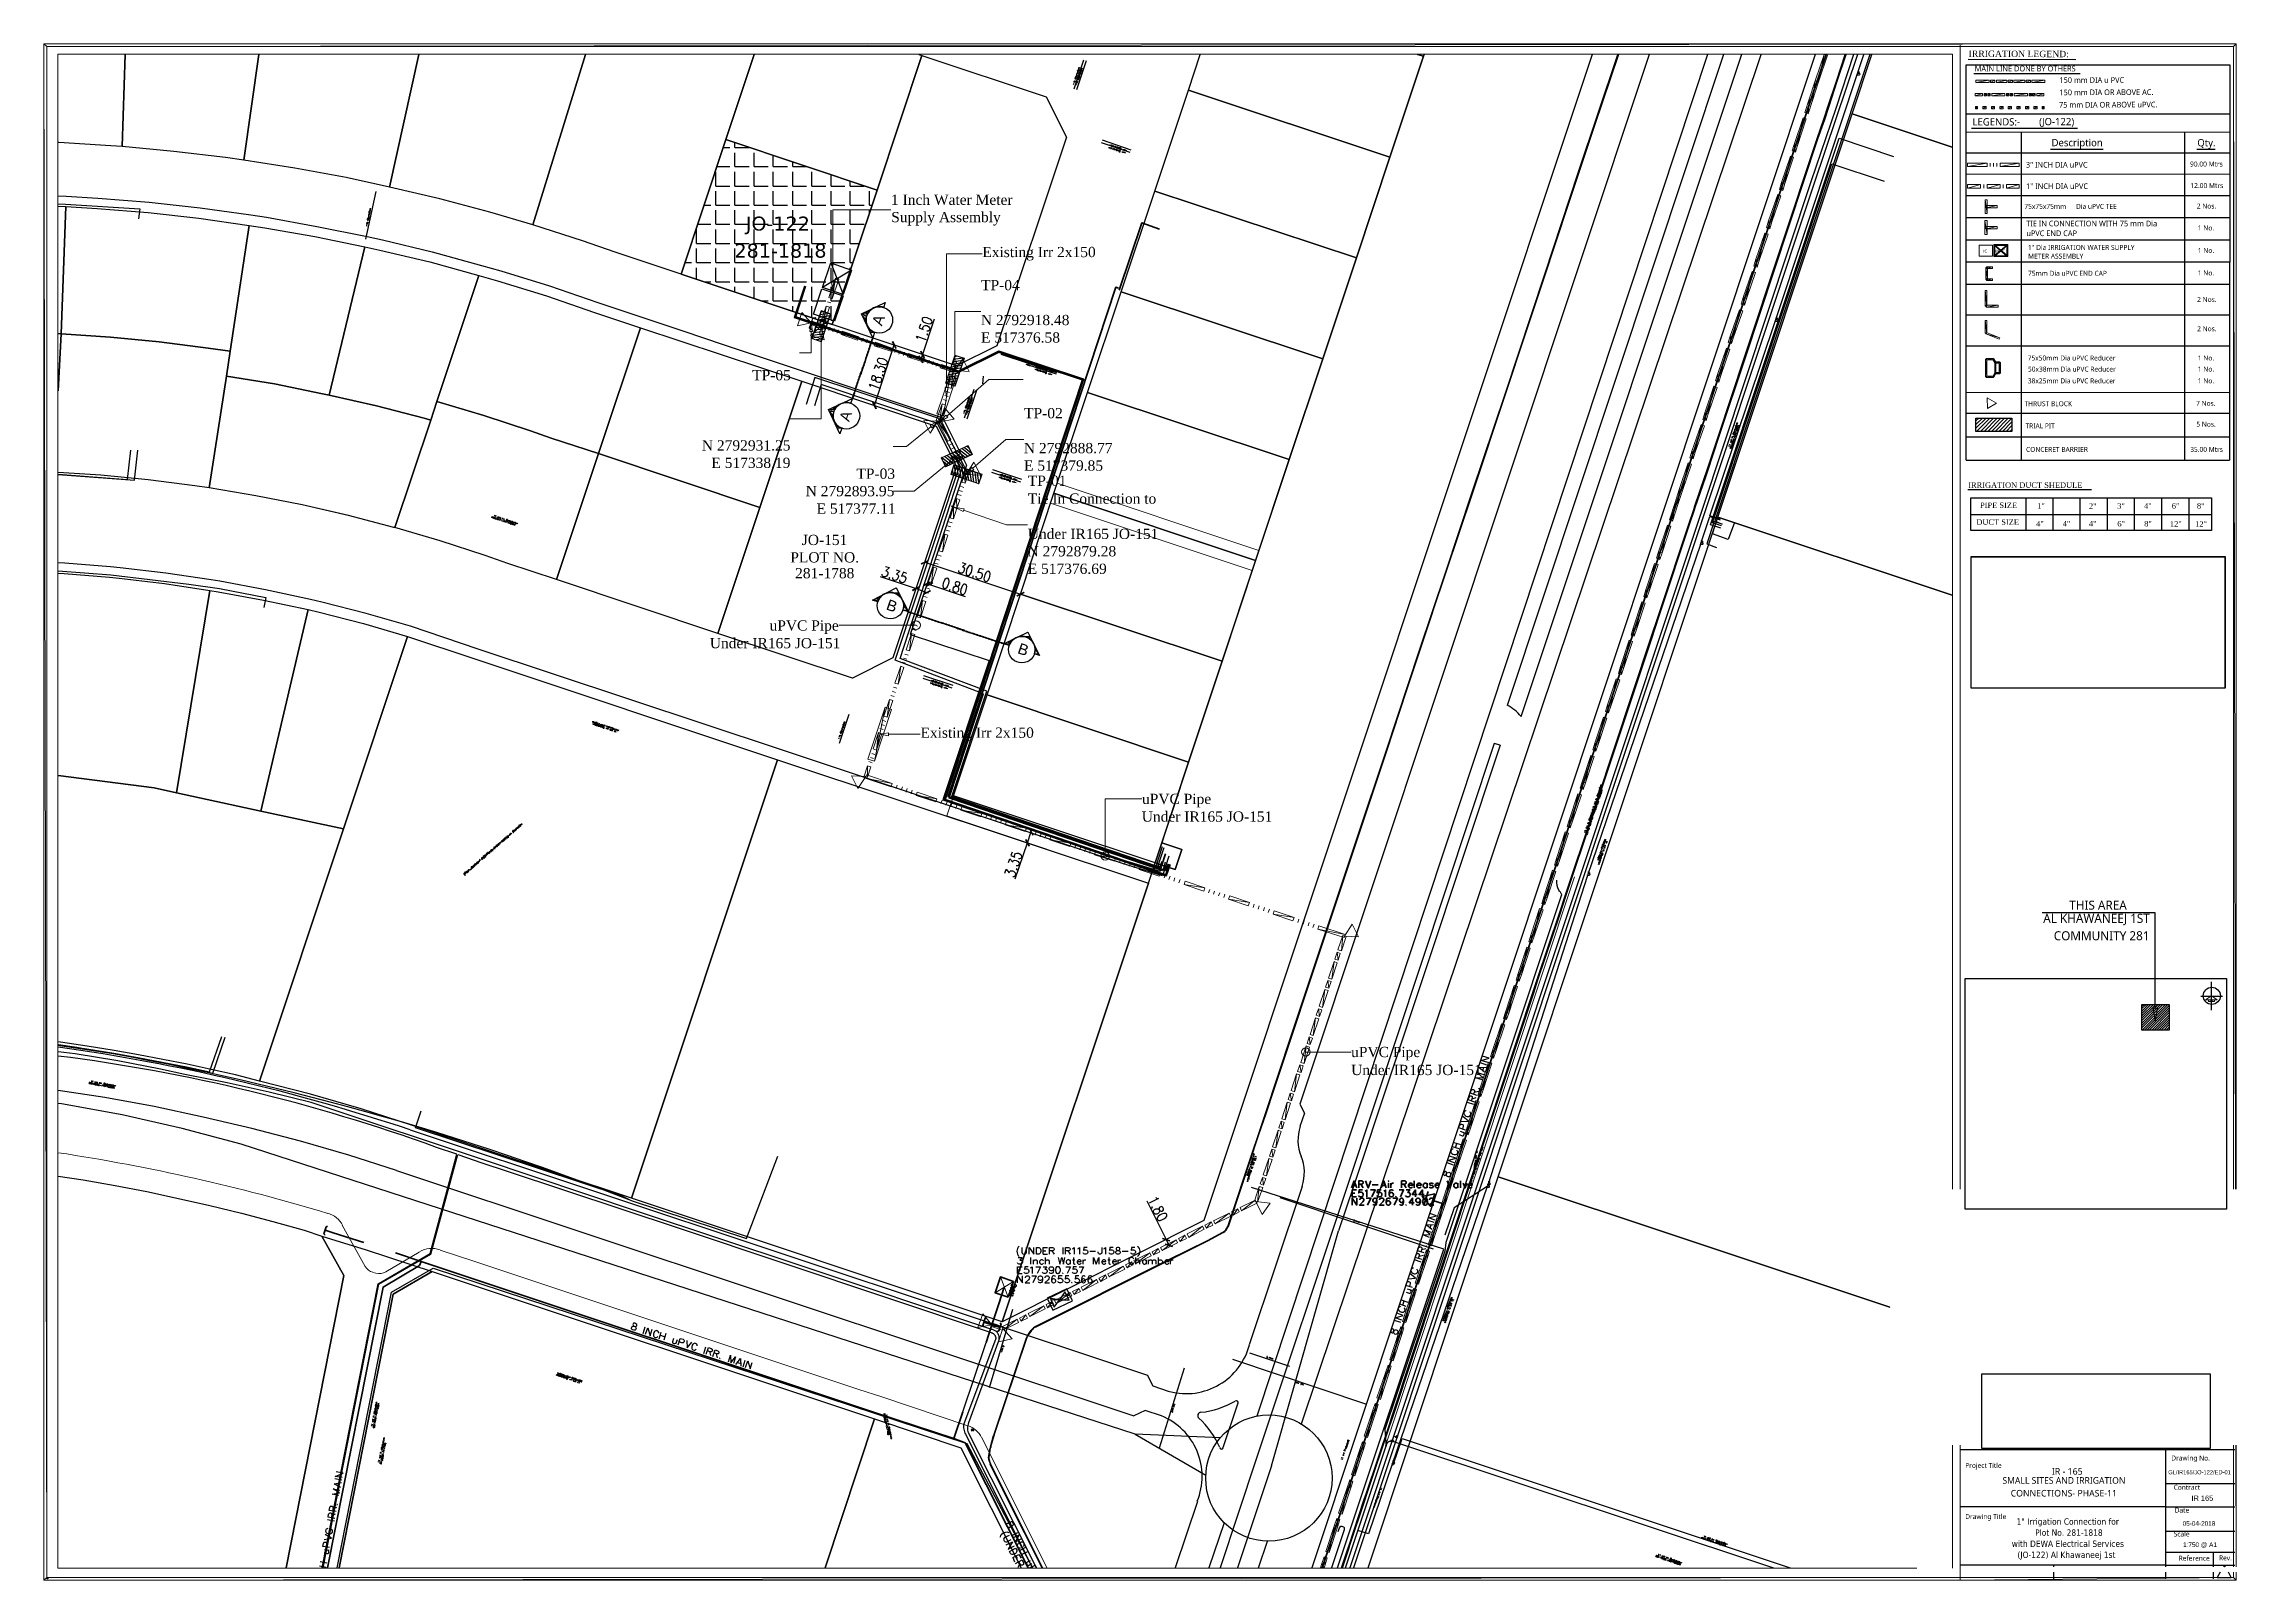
# Model space of a CAD drawing. Header units: inches. Extents: x 5 to 844, y 8 to 596.
import ezdxf

# ---------------------------------------------------------------- set-up
doc = ezdxf.new("R2010")
doc.units = ezdxf.units.IN
doc.header["$MEASUREMENT"] = 0
for name, color, linetype in [('PDF_Geometry', 7, 'Continuous'), ('PDF_Images', 7, 'Continuous'), ('PDF_Text', 7, 'Continuous')]:
    doc.layers.add(name, color=color, linetype=linetype)
doc.styles.add('PDF Arial', font='arial.ttf')
doc.styles.add('PDF Bookman Old Style', font='BOOKOS.TTF')
doc.styles.add('PDF Segoe UI', font='segoeui.ttf')
doc.styles.add('PDF Tahoma', font='tahoma.ttf')
doc.styles.add('PDF Times New Roman', font='times.ttf')
doc.styles.add('PDF Trebuchet MS', font='trebuc.ttf')
doc.styles.add('PDF Verdana', font='verdana.ttf')
picture_1 = doc.add_image_def('image1.png', size_in_pixel=(2, 2))
picture_2 = doc.add_image_def('image2.png', size_in_pixel=(680, 222))
picture_3 = doc.add_image_def('image3.png', size_in_pixel=(777, 686))
picture_4 = doc.add_image_def('image4.png', size_in_pixel=(641, 333))

msp = doc.modelspace()

# ---------------------------------------------------------------- linework, layer by layer
at = {"layer": 'PDF_Geometry', "lineweight": 0}
for points in [[(843.66, 595.79), (6.31, 594.76), (5.16, 595.79), (843.66, 595.79)], [(6.31, 594.76), (5.16, 595.79), (6.31, 9.14), (6.31, 594.76)], [(5.16, 595.79), (6.31, 9.14), (5.16, 8.11), (5.16, 595.79)], [(842.63, 594.76), (843.66, 595.79), (6.31, 594.76), (842.63, 594.76)], [(843.66, 595.79), (842.63, 594.76)], [(843.4, 157.65), (842.63, 594.76), (843.66, 595.79), (843.66, 157.65)], [(735.15, 157.65), (735.15, 591.8), (10.56, 591.8), (10.56, 12.74)], [(843.4, 157.65), (842.63, 594.76), (842.63, 157.65)], [(306.9, 504.63), (306.9, 532.27), (329.14, 532.27)], [(350.35, 464.39), (350.35, 515.43), (363.98, 515.43)], [(307.54, 504.63), (306.9, 501.29), (306.38, 504.63), (307.54, 504.63)], [(321.56, 494.22), (321.68, 494.22), (322.97, 494.99), (321.56, 494.22)], [(321.68, 494.22), (322.97, 494.99), (323.1, 494.99), (321.68, 494.22)], [(322.97, 494.99), (323.1, 494.99), (323.48, 495.12), (322.97, 494.99)], [(323.1, 494.99), (323.48, 495.12), (324.77, 495.12), (323.1, 494.99)], [(326.96, 496.79), (323.48, 495.12), (326.44, 495.12), (326.96, 496.79)], [(324.77, 495.12), (325.8, 494.99), (326.31, 494.99), (324.77, 495.12)], [(324.77, 495.12), (326.44, 495.12), (326.31, 494.99), (324.77, 495.12)], [(325.8, 494.99), (326.31, 494.99), (326.31, 494.86), (325.8, 494.99)], [(298.16, 485.73), (298.67, 489.08), (299.19, 485.73), (298.16, 485.73)], [(301.88, 484.45), (302.4, 487.79), (303.04, 484.45), (301.88, 484.45)], [(317.83, 492.55), (320.14, 492.55), (319.24, 493.19), (317.83, 492.55)], [(318.21, 491.78), (319.76, 491.78), (317.83, 492.55), (318.21, 491.78)], [(319.76, 491.78), (317.83, 492.55), (320.14, 492.55), (319.76, 491.78)], [(318.86, 490.23), (319.5, 490.23), (318.21, 491.78), (318.86, 490.23)], [(319.5, 490.23), (318.21, 491.78), (319.76, 491.78), (319.5, 490.23)], [(319.63, 488.69), (319.76, 488.69), (318.86, 490.23), (319.63, 488.69)], [(319.76, 488.69), (318.86, 490.23), (319.5, 490.23), (319.76, 488.69)], [(319.24, 493.19), (320.53, 493.19), (321.56, 494.22), (319.24, 493.19)], [(320.14, 492.55), (319.24, 493.19), (320.53, 493.19), (320.14, 492.55)], [(320.27, 487.15), (320.4, 487.15), (319.63, 488.69), (320.27, 487.15)], [(320.4, 487.15), (319.63, 488.69), (319.76, 488.69), (320.4, 487.15)], [(320.91, 485.99), (321.43, 485.99), (320.27, 487.15), (320.91, 485.99)], [(321.43, 485.99), (320.27, 487.15), (320.4, 487.15), (321.43, 485.99)], [(320.53, 493.19), (321.56, 494.22), (321.68, 494.22), (320.53, 493.19)], [(353.57, 474.16), (353.57, 493.45), (363.47, 493.45)], [(302.4, 484.45), (302.4, 452.31), (290.44, 452.31)], [(298.67, 485.73), (298.67, 477.63), (294.17, 477.63)], [(320.14, 477.89), (320.53, 477.76), (320.27, 478.28), (320.14, 477.89)], [(320.53, 477.76), (320.27, 478.28), (320.66, 478.15), (320.53, 477.76)], [(320.4, 478.4), (320.66, 478.4), (320.53, 478.79), (320.4, 478.4)], [(320.4, 478.4), (320.66, 478.28)], [(320.53, 479.05), (320.91, 478.92), (320.66, 479.43), (320.53, 479.05)], [(320.53, 478.92), (320.91, 478.79)], [(320.66, 478.4), (320.53, 478.79), (320.78, 478.79), (320.66, 478.4)], [(320.91, 478.92), (320.66, 479.43), (321.04, 479.3), (320.91, 478.92)], [(320.78, 479.56), (321.04, 479.56), (320.91, 479.95), (320.78, 479.56)], [(320.78, 479.56), (321.04, 479.43)], [(320.91, 485.99), (321.17, 485.35), (322.84, 485.35), (320.91, 485.99)], [(320.91, 485.99), (321.43, 485.99), (322.84, 485.35), (320.91, 485.99)], [(320.91, 480.2), (321.3, 480.08), (321.04, 480.59), (320.91, 480.2)], [(320.91, 480.08), (321.17, 479.95)], [(321.04, 479.56), (320.91, 479.95), (321.17, 479.82), (321.04, 479.56)], [(321.3, 480.08), (321.04, 480.59), (321.43, 480.46), (321.3, 480.08)], [(321.04, 480.59), (321.43, 480.59)], [(321.17, 485.35), (322.84, 485.35), (322.2, 483.29), (321.17, 485.35)], [(321.17, 480.72), (321.43, 480.59), (321.3, 481.1), (321.17, 480.72)], [(321.3, 481.36), (321.68, 481.23), (321.43, 481.75), (321.3, 481.36)], [(321.3, 481.23), (321.56, 481.1)], [(321.43, 480.59), (321.3, 481.1), (321.56, 480.98), (321.43, 480.59)], [(321.68, 481.23), (321.43, 481.75), (321.81, 481.62), (321.68, 481.23)], [(321.43, 481.75), (321.81, 481.75)], [(321.56, 481.88), (321.81, 481.75), (321.68, 482.26), (321.56, 481.88)], [(321.68, 482.39), (322.07, 482.39), (321.81, 482.78), (321.68, 482.39)], [(321.68, 482.39), (321.94, 482.26)], [(321.81, 481.75), (321.68, 482.26), (321.94, 482.13), (321.81, 481.75)], [(321.81, 482.9), (322.2, 482.78)], [(322.07, 482.39), (321.81, 482.78), (322.2, 482.78), (322.07, 482.39)], [(321.94, 483.03), (322.2, 482.9), (322.07, 483.42), (321.94, 483.03)], [(322.2, 482.9), (322.07, 483.42), (322.33, 483.29), (322.2, 482.9)], [(331.2, 479.43), (329.65, 481.75), (330.04, 481.88), (331.2, 479.43)], [(330.94, 479.3), (331.2, 479.43), (329.65, 481.75), (330.94, 479.3)], [(342, 475.83), (340.45, 478.15), (340.71, 478.28), (342, 475.83)], [(341.74, 475.7), (342, 475.83), (340.45, 478.15), (341.74, 475.7)], [(317.31, 469.41), (317.7, 469.28), (317.44, 469.79), (317.31, 469.41)], [(317.7, 469.28), (317.44, 469.79), (317.83, 469.66), (317.7, 469.28)], [(317.57, 469.92), (317.83, 469.79), (317.7, 470.31), (317.57, 469.92)], [(317.57, 469.79), (317.83, 469.79)], [(317.7, 470.43), (318.08, 470.43), (317.83, 470.82), (317.7, 470.43)], [(317.7, 470.43), (317.96, 470.31)], [(317.83, 469.79), (317.7, 470.31), (317.96, 470.18), (317.83, 469.79)], [(317.83, 470.95), (318.21, 470.82)], [(318.08, 470.43), (317.83, 470.82), (318.21, 470.82), (318.08, 470.43)], [(317.96, 471.08), (318.21, 470.95), (318.08, 471.46), (317.96, 471.08)], [(318.08, 471.59), (318.47, 471.59), (318.21, 471.98), (318.08, 471.59)], [(318.08, 471.59), (318.34, 471.46)], [(318.21, 470.95), (318.08, 471.46), (318.34, 471.33), (318.21, 470.95)], [(318.21, 472.1), (318.6, 471.98)], [(318.47, 471.59), (318.21, 471.98), (318.6, 471.85), (318.47, 471.59)], [(318.34, 472.23), (318.6, 472.1), (318.47, 472.62), (318.34, 472.23)], [(318.47, 472.75), (318.86, 472.62), (318.6, 473.13), (318.47, 472.75)], [(318.6, 472.1), (318.47, 472.62), (318.73, 472.49), (318.6, 472.1)], [(318.47, 472.62), (318.73, 472.62)], [(318.6, 473.26), (318.98, 473.13)], [(318.86, 472.62), (318.6, 473.13), (318.98, 473), (318.86, 472.62)], [(318.73, 473.39), (318.98, 473.26), (318.86, 473.78), (318.73, 473.39)], [(318.86, 473.9), (319.24, 473.78), (318.98, 474.29), (318.86, 473.9)], [(318.98, 473.26), (318.86, 473.78), (319.11, 473.65), (318.98, 473.26)], [(318.86, 473.78), (319.11, 473.78)], [(318.98, 474.42), (319.37, 474.29)], [(319.24, 473.78), (318.98, 474.29), (319.37, 474.16), (319.24, 473.78)], [(319.11, 474.42), (319.37, 474.42), (319.24, 474.8), (319.11, 474.42)], [(319.24, 475.06), (319.5, 474.93), (319.37, 475.45), (319.24, 475.06)], [(319.24, 474.93), (319.5, 474.8)], [(319.37, 474.42), (319.24, 474.8), (319.5, 474.8), (319.37, 474.42)], [(319.37, 475.58), (319.76, 475.58), (319.5, 475.96), (319.37, 475.58)], [(319.37, 475.58), (319.76, 475.45)], [(319.5, 474.93), (319.37, 475.45), (319.63, 475.32), (319.5, 474.93)], [(319.76, 475.58), (319.5, 475.96), (319.88, 475.83), (319.76, 475.58)], [(319.63, 476.22), (319.88, 476.09), (319.76, 476.6), (319.63, 476.22)], [(319.63, 476.09), (319.88, 475.96)], [(319.76, 476.73), (320.14, 476.6), (319.88, 477.12), (319.76, 476.73)], [(319.88, 476.09), (319.76, 476.6), (320.01, 476.48), (319.88, 476.09)], [(319.76, 476.6), (320.14, 476.6)], [(320.14, 476.6), (319.88, 477.12), (320.27, 476.99), (320.14, 476.6)], [(320.01, 477.38), (320.27, 477.25), (320.14, 477.76), (320.01, 477.38)], [(320.01, 477.25), (320.27, 477.12)], [(320.27, 477.25), (320.14, 477.76), (320.4, 477.63), (320.27, 477.25)], [(320.14, 477.76), (320.53, 477.76)], [(340.07, 476.48), (339.81, 476.35), (341.35, 473.9), (340.07, 476.48)], [(339.81, 476.35), (341.35, 473.9), (341.1, 473.78), (339.81, 476.35)], [(354.21, 474.16), (353.57, 470.82), (353.05, 474.16), (354.21, 474.16)], [(314.48, 460.79), (314.87, 460.66), (314.61, 461.18), (314.48, 460.79)], [(314.61, 461.31), (315, 461.18)], [(314.87, 460.66), (314.61, 461.18), (315, 461.05), (314.87, 460.66)], [(314.74, 461.43), (315, 461.31), (314.87, 461.82), (314.74, 461.43)], [(314.87, 461.95), (315.26, 461.82), (315, 462.33), (314.87, 461.95)], [(315, 461.31), (314.87, 461.82), (315.13, 461.69), (315, 461.31)], [(314.87, 461.82), (315.13, 461.82)], [(315, 462.46), (315.38, 462.33)], [(315.26, 461.82), (315, 462.33), (315.38, 462.21), (315.26, 461.82)], [(315.13, 462.46), (315.38, 462.46), (315.26, 462.85), (315.13, 462.46)], [(315.26, 463.11), (315.64, 462.98), (315.38, 463.49), (315.26, 463.11)], [(315.26, 462.98), (315.51, 462.85)], [(315.38, 462.46), (315.26, 462.85), (315.51, 462.85), (315.38, 462.46)], [(315.38, 463.62), (315.77, 463.49)], [(315.64, 462.98), (315.38, 463.49), (315.77, 463.36), (315.64, 462.98)], [(315.51, 463.62), (315.77, 463.62), (315.64, 464.01), (315.51, 463.62)], [(315.64, 464.26), (315.9, 464.13), (315.77, 464.65), (315.64, 464.26)], [(315.64, 464.13), (315.9, 464.01)], [(315.77, 463.62), (315.64, 464.01), (315.9, 463.88), (315.77, 463.62)], [(315.77, 464.78), (316.16, 464.65), (315.9, 465.16), (315.77, 464.78)], [(315.9, 464.13), (315.77, 464.65), (316.03, 464.52), (315.9, 464.13)], [(315.77, 464.65), (316.16, 464.65)], [(316.16, 464.65), (315.9, 465.16), (316.28, 465.03), (316.16, 464.65)], [(316.03, 465.42), (316.28, 465.29), (316.16, 465.81), (316.03, 465.42)], [(316.03, 465.29), (316.28, 465.16)], [(316.16, 465.93), (316.54, 465.81), (316.28, 466.32), (316.16, 465.93)], [(316.28, 465.29), (316.16, 465.81), (316.41, 465.68), (316.28, 465.29)], [(316.16, 465.81), (316.54, 465.81)], [(316.54, 465.81), (316.28, 466.32), (316.67, 466.19), (316.54, 465.81)], [(316.41, 466.45), (316.67, 466.45), (316.54, 466.83), (316.41, 466.45)], [(316.41, 466.45), (316.67, 466.32)], [(316.54, 467.09), (316.93, 466.96), (316.67, 467.48), (316.54, 467.09)], [(316.54, 466.96), (316.93, 466.83)], [(316.67, 466.45), (316.54, 466.83), (316.8, 466.83), (316.67, 466.45)], [(316.93, 466.96), (316.67, 467.48), (317.06, 467.35), (316.93, 466.96)], [(316.8, 467.61), (317.06, 467.61), (316.93, 467.99), (316.8, 467.61)], [(316.8, 467.61), (317.06, 467.48)], [(316.93, 468.25), (317.31, 468.12), (317.06, 468.63), (316.93, 468.25)], [(316.93, 468.12), (317.31, 467.99)], [(317.06, 467.61), (316.93, 467.99), (317.18, 467.86), (317.06, 467.61)], [(317.31, 468.12), (317.06, 468.63), (317.44, 468.51), (317.31, 468.12)], [(317.18, 468.76), (317.44, 468.63), (317.31, 469.15), (317.18, 468.76)], [(317.18, 468.63), (317.44, 468.63)], [(317.31, 469.28), (317.57, 469.15)], [(317.44, 468.63), (317.31, 469.15), (317.57, 469.02), (317.44, 468.63)], [(351, 464.39), (350.35, 461.05), (349.84, 464.39), (351, 464.39)], [(350.48, 453.33), (366.55, 467.35), (379.67, 467.35)], [(305.23, 455.91), (307.67, 455.91), (306.77, 456.55), (305.23, 455.91)], [(305.61, 455.13), (307.28, 455.13), (305.23, 455.91), (305.61, 455.13)], [(307.28, 455.13), (305.23, 455.91), (307.67, 455.91), (307.28, 455.13)], [(306.38, 453.59), (307.03, 453.59), (305.61, 455.13), (306.38, 453.59)], [(307.03, 453.59), (305.61, 455.13), (307.28, 455.13), (307.03, 453.59)], [(307.16, 452.05), (307.16, 452.05), (306.38, 453.59), (307.16, 452.05)], [(307.16, 452.05), (306.38, 453.59), (307.03, 453.59), (307.16, 452.05)], [(306.77, 456.55), (308.06, 456.55), (309.08, 457.58), (306.77, 456.55)], [(307.67, 455.91), (306.77, 456.55), (308.06, 456.55), (307.67, 455.91)], [(308.06, 456.55), (309.08, 457.58), (309.21, 457.58), (308.06, 456.55)], [(309.08, 457.58), (309.21, 457.58), (310.5, 458.35), (309.08, 457.58)], [(309.21, 457.58), (310.5, 458.35), (310.63, 458.35), (309.21, 457.58)], [(310.5, 458.35), (310.63, 458.35), (310.88, 458.48), (310.5, 458.35)], [(310.63, 458.35), (310.88, 458.48), (312.17, 458.48), (310.63, 458.35)], [(314.48, 460.15), (310.88, 458.48), (313.84, 458.48), (314.48, 460.15)], [(312.17, 458.48), (313.33, 458.35), (313.84, 458.35), (312.17, 458.48)], [(312.17, 458.48), (313.84, 458.48), (313.84, 458.35), (312.17, 458.48)], [(313.33, 458.35), (313.84, 458.35), (313.71, 458.22), (313.33, 458.35)], [(314.36, 460.28), (314.61, 460.15), (314.48, 460.66), (314.36, 460.28)], [(314.61, 460.15), (314.48, 460.66), (314.74, 460.53), (314.61, 460.15)], [(314.48, 460.66), (314.74, 460.66)], [(322.33, 458.73), (322.07, 458.61), (323.61, 456.29), (322.33, 458.73)], [(322.07, 458.61), (323.61, 456.29), (323.23, 456.16), (322.07, 458.61)], [(350.87, 452.95), (347.91, 451.15), (350.1, 453.72), (350.87, 452.95)], [(307.16, 452.05), (307.8, 450.51), (307.8, 450.51), (307.16, 452.05)], [(307.8, 450.51), (307.8, 450.51), (307.16, 452.05), (307.8, 450.51)], [(308.31, 449.35), (308.96, 449.35), (307.8, 450.51), (308.31, 449.35)], [(308.96, 449.35), (307.8, 450.51), (308.96, 449.35)], [(308.31, 449.35), (308.7, 448.71), (310.37, 448.71), (308.31, 449.35)], [(308.31, 449.35), (308.96, 449.35), (310.37, 448.71), (308.31, 449.35)], [(308.7, 448.71), (310.37, 448.71), (309.6, 446.65), (308.7, 448.71)], [(344.57, 449.35), (335.05, 441.76), (330.04, 441.76)], [(344.18, 449.73), (347.14, 451.41), (344.95, 448.96), (344.18, 449.73)], [(360.51, 433.41), (373.11, 444.46), (379.92, 444.46)], [(351.38, 436.36), (354.34, 438.04), (352.15, 435.46), (351.38, 436.36)], [(351.77, 435.98), (338.01, 424.66), (330.17, 424.66)], [(360.9, 432.89), (357.94, 431.09), (360.12, 433.79), (360.9, 432.89)], [(356.78, 416.95), (353.83, 418.49), (357.17, 417.98), (356.78, 416.95)], [(356.91, 417.46), (373.37, 411.81), (381.34, 411.81)], [(343.28, 398.18), (340.84, 396.77), (340.71, 397.02), (343.28, 398.18)], [(343.41, 397.92), (343.28, 398.18), (340.84, 396.77), (343.41, 397.92)], [(327.21, 385.58), (327.34, 385.58), (327.73, 385.84), (327.21, 385.58)], [(327.34, 385.58), (327.73, 385.84), (329.01, 385.84), (327.34, 385.58)], [(331.2, 387.64), (327.73, 385.84), (332.1, 385.84), (331.2, 387.64)], [(330.43, 385.58), (332.23, 385.58), (329.01, 385.84), (330.43, 385.58)], [(332.23, 385.58), (329.01, 385.84), (332.1, 385.84), (332.23, 385.58)], [(339.94, 388.15), (337.5, 386.61), (337.37, 386.87), (339.94, 388.15)], [(340.07, 387.89), (339.94, 388.15), (337.5, 386.61), (340.07, 387.89)], [(344.18, 389.95), (341.74, 388.41), (341.61, 388.79), (344.18, 389.95)], [(341.61, 385.45), (341.74, 385.19), (344.18, 386.74), (341.61, 385.45)], [(344.31, 389.69), (344.18, 389.95), (341.74, 388.41), (344.31, 389.69)], [(341.74, 385.19), (344.18, 386.74), (344.31, 386.48), (341.74, 385.19)], [(342.64, 388.41), (342.77, 388.15), (345.08, 389.69), (342.64, 388.41)], [(342.77, 388.15), (345.08, 389.69), (345.21, 389.44), (342.77, 388.15)], [(377.35, 384.81), (377.48, 384.55), (379.92, 386.09), (377.35, 384.81)], [(377.48, 384.55), (379.92, 386.09), (380.05, 385.84), (377.48, 384.55)], [(323.61, 383.78), (322.07, 383.01), (324.51, 383.01), (323.61, 383.78)], [(322.07, 383.01), (324.51, 383.01), (324.13, 382.37), (322.07, 383.01)], [(323.61, 383.78), (324.9, 383.78), (325.8, 384.94), (323.61, 383.78)], [(323.61, 383.78), (324.9, 383.78), (324.51, 383.01), (323.61, 383.78)], [(324.9, 383.78), (325.8, 384.94), (325.93, 384.94), (324.9, 383.78)], [(325.8, 384.94), (325.93, 384.94), (327.21, 385.58), (325.8, 384.94)], [(325.93, 384.94), (327.21, 385.58), (327.34, 385.58), (325.93, 384.94)], [(330.55, 385.58), (332.23, 385.58), (330.43, 385.58), (330.55, 385.58)], [(332.23, 385.58), (330.43, 385.58), (332.23, 385.58)], [(331.97, 384.81), (332.61, 384.81), (330.55, 385.58), (331.97, 384.81)], [(332.61, 384.81), (330.55, 385.58), (332.23, 385.58), (332.61, 384.81)], [(333.13, 383.78), (333.13, 383.78), (331.97, 384.81), (333.13, 383.78)], [(333.13, 383.78), (331.97, 384.81), (332.61, 384.81), (333.13, 383.78)], [(333.77, 382.37), (333.9, 382.37), (333.13, 383.78), (333.77, 382.37)], [(333.9, 382.37), (333.13, 383.78), (333.9, 382.37)], [(334.03, 380.7), (334.67, 380.7), (333.77, 382.37), (334.03, 380.7)], [(334.67, 380.7), (333.77, 382.37), (333.9, 382.37), (334.67, 380.7)], [(334.03, 380.7), (333.77, 379.15), (335.44, 379.15), (334.03, 380.7)], [(333.77, 379.15), (335.44, 379.15), (335.83, 378.51), (333.77, 379.15)], [(334.03, 380.7), (334.67, 380.7), (335.44, 379.15), (334.03, 380.7)], [(336.08, 378.51), (335.7, 378.38), (335.83, 378.64), (336.08, 378.51)], [(335.95, 378.25), (336.08, 378.51), (335.7, 378.38), (335.95, 378.25)], [(336.08, 378.25), (336.21, 378.51)], [(336.73, 378.38), (336.21, 378.12), (336.34, 378.51), (336.73, 378.38)], [(336.6, 378), (336.73, 378.38), (336.21, 378.12), (336.6, 378)], [(336.73, 378), (336.73, 378.38)], [(337.24, 378.12), (336.73, 378), (336.85, 378.25), (337.24, 378.12)], [(337.11, 377.87), (337.24, 378.12), (336.73, 378), (337.11, 377.87)], [(337.24, 377.87), (337.37, 378.12)], [(337.75, 378), (337.37, 377.87), (337.37, 378.12), (337.75, 378)], [(337.75, 377.74), (337.75, 378), (337.37, 377.87), (337.75, 377.74)], [(337.75, 377.61), (337.88, 378)], [(338.27, 377.48), (338.4, 377.87), (337.88, 377.61), (338.27, 377.48)], [(338.4, 377.87), (337.88, 377.61), (338.01, 377.87), (338.4, 377.87)], [(338.4, 377.48), (338.53, 377.74)], [(338.91, 377.61), (338.53, 377.48), (338.53, 377.74), (338.91, 377.61)], [(338.78, 377.35), (338.91, 377.61), (338.53, 377.48), (338.78, 377.35)], [(338.91, 377.22), (339.04, 377.61)], [(339.55, 377.48), (339.04, 377.22), (339.17, 377.61), (339.55, 377.48)], [(339.43, 377.1), (339.55, 377.48), (339.04, 377.22), (339.43, 377.1)], [(340.07, 377.22), (339.55, 377.1), (339.68, 377.35), (340.07, 377.22)], [(339.55, 377.1), (339.55, 377.35)], [(335.44, 373.37), (318.6, 373.37), (309.21, 373.37)], [(338.78, 373.37), (335.44, 373.37)], [(339.94, 376.97), (340.07, 377.22), (339.55, 377.1), (339.94, 376.97)], [(340.07, 376.84), (340.2, 377.22)], [(340.71, 377.1), (340.2, 376.84), (340.33, 377.22), (340.71, 377.1)], [(340.58, 376.71), (340.71, 377.1), (340.2, 376.84), (340.58, 376.71)], [(340.58, 376.71), (340.71, 376.97)], [(341.23, 376.84), (340.71, 376.71), (340.84, 376.97), (341.23, 376.84)], [(341.1, 376.58), (341.23, 376.84), (340.71, 376.71), (341.1, 376.58)], [(341.23, 376.45), (341.35, 376.84)], [(341.74, 376.71), (341.35, 376.45), (341.35, 376.84), (341.74, 376.71)], [(341.74, 376.32), (341.74, 376.71), (341.35, 376.45), (341.74, 376.32)], [(341.74, 376.32), (341.87, 376.58)], [(342.38, 376.45), (341.87, 376.32), (342, 376.58), (342.38, 376.45)], [(342.25, 376.2), (342.38, 376.45), (341.87, 376.32), (342.25, 376.2)], [(342.38, 376.07), (342.51, 376.45)], [(342.9, 376.32), (342.51, 376.07), (342.51, 376.45), (342.9, 376.32)], [(342.77, 375.94), (342.9, 376.32), (342.51, 376.07), (342.77, 375.94)], [(342.9, 375.94), (343.03, 376.2)], [(343.54, 376.07), (343.03, 375.94), (343.15, 376.2), (343.54, 376.07)], [(343.41, 375.81), (343.54, 376.07), (343.03, 375.94), (343.41, 375.81)], [(344.05, 375.94), (343.54, 375.68), (343.67, 376.07), (344.05, 375.94)], [(343.54, 375.81), (343.54, 376.07)], [(343.93, 375.55), (344.05, 375.94), (343.54, 375.68), (343.93, 375.55)], [(344.05, 375.55), (344.18, 375.94)], [(344.7, 375.68), (344.18, 375.55), (344.31, 375.81), (344.7, 375.68)], [(344.57, 375.42), (344.7, 375.68), (344.18, 375.55), (344.57, 375.42)], [(344.57, 375.42), (344.7, 375.68)], [(345.21, 375.55), (344.7, 375.3), (344.83, 375.68), (345.21, 375.55)], [(345.08, 375.17), (345.21, 375.55), (344.7, 375.3), (345.08, 375.17)], [(345.21, 375.17), (345.34, 375.55)], [(345.73, 375.3), (345.34, 375.17), (345.34, 375.42), (345.73, 375.3)], [(345.73, 375.04), (345.73, 375.3), (345.34, 375.17), (345.73, 375.04)], [(345.73, 375.04), (345.85, 375.3)], [(346.37, 375.17), (345.85, 374.91), (345.98, 375.3), (346.37, 375.17)], [(346.24, 374.78), (346.37, 375.17), (345.85, 374.91), (346.24, 374.78)], [(346.37, 374.78), (346.5, 375.17)], [(346.88, 374.91), (346.37, 374.78), (346.5, 375.04), (346.88, 374.91)], [(346.75, 374.65), (346.88, 374.91), (346.37, 374.78), (346.75, 374.65)], [(346.88, 374.65), (347.01, 374.91)], [(347.53, 374.78), (347.01, 374.52), (347.14, 374.91), (347.53, 374.78)], [(347.4, 374.4), (347.53, 374.78), (347.01, 374.52), (347.4, 374.4)], [(347.53, 374.4), (347.53, 374.78)], [(348.04, 374.52), (347.53, 374.4), (347.65, 374.65), (348.04, 374.52)], [(347.91, 374.27), (348.04, 374.52), (347.53, 374.4), (347.91, 374.27)], [(348.04, 374.27), (348.17, 374.52)], [(348.68, 374.4), (348.17, 374.14), (348.3, 374.52), (348.68, 374.4)], [(348.55, 374.14), (348.68, 374.4), (348.17, 374.14), (348.55, 374.14)], [(348.55, 374.01), (348.68, 374.4)], [(349.07, 373.88), (349.2, 374.27), (348.68, 374.01), (349.07, 373.88)], [(349.2, 374.27), (348.68, 374.01), (348.81, 374.27), (349.2, 374.27)], [(349.2, 373.88), (349.33, 374.14)], [(349.71, 374.01), (349.33, 373.88), (349.33, 374.14), (349.71, 374.01)], [(349.71, 373.75), (349.71, 374.01), (349.33, 373.88), (349.71, 373.75)], [(349.71, 373.62), (349.84, 374.01)], [(350.35, 373.88), (349.84, 373.62), (349.97, 374.01), (350.35, 373.88)], [(350.23, 373.5), (350.35, 373.88), (349.84, 373.62), (350.23, 373.5)], [(350.87, 373.62), (350.35, 373.5), (350.48, 373.75), (350.87, 373.62)], [(350.35, 373.5), (350.48, 373.75)], [(350.74, 373.37), (350.87, 373.62), (350.35, 373.5), (350.74, 373.37)], [(350.87, 373.24), (351, 373.62)], [(351.51, 373.5), (351, 373.24), (351.13, 373.62), (351.51, 373.5)], [(351.38, 373.11), (351.51, 373.5), (351, 373.24), (351.38, 373.11)], [(352.03, 373.24), (351.51, 373.11), (351.64, 373.37), (352.03, 373.24)], [(351.51, 373.11), (351.51, 373.37)], [(351.9, 372.98), (352.03, 373.24), (351.51, 373.11), (351.9, 372.98)], [(352.03, 372.85), (352.15, 373.24)], [(352.67, 373.11), (352.15, 372.85), (352.28, 373.24), (352.67, 373.11)], [(352.54, 372.72), (352.67, 373.11), (352.15, 372.85), (352.54, 372.72)], [(352.54, 372.72), (352.67, 372.98)], [(353.18, 372.85), (352.67, 372.72), (352.8, 372.98), (353.18, 372.85)], [(353.05, 372.6), (353.18, 372.85), (352.67, 372.72), (353.05, 372.6)], [(353.18, 372.47), (353.31, 372.85)], [(353.7, 372.72), (353.31, 372.47), (353.31, 372.85), (353.7, 372.72)], [(353.7, 372.34), (353.7, 372.72), (353.31, 372.47), (353.7, 372.34)], [(353.7, 372.34), (353.83, 372.6)], [(354.34, 372.47), (353.83, 372.34), (353.95, 372.6), (354.34, 372.47)], [(354.21, 372.21), (354.34, 372.47), (353.83, 372.34), (354.21, 372.21)], [(354.85, 372.34), (354.34, 372.08), (354.47, 372.47), (354.85, 372.34)], [(354.34, 372.21), (354.47, 372.47)], [(354.73, 371.95), (354.85, 372.34), (354.34, 372.08), (354.73, 371.95)], [(354.85, 371.95), (354.98, 372.34)], [(355.5, 372.08), (354.98, 371.95), (355.11, 372.21), (355.5, 372.08)], [(355.37, 371.82), (355.5, 372.08), (354.98, 371.95), (355.37, 371.82)], [(356.01, 371.95), (355.5, 371.7), (355.63, 372.08), (356.01, 371.95)], [(355.5, 371.82), (355.5, 372.08)], [(355.88, 371.57), (356.01, 371.95), (355.5, 371.7), (355.88, 371.57)], [(356.01, 371.57), (356.14, 371.95)], [(356.65, 371.7), (356.14, 371.57), (356.27, 371.82), (356.65, 371.7)], [(356.53, 371.44), (356.65, 371.7), (356.14, 371.57), (356.53, 371.44)], [(356.53, 371.44), (356.65, 371.7)], [(357.17, 371.57), (356.65, 371.31), (356.78, 371.7), (357.17, 371.57)], [(357.04, 371.18), (357.17, 371.57), (356.65, 371.31), (357.04, 371.18)], [(357.17, 371.18), (357.3, 371.57)], [(357.68, 371.31), (357.3, 371.18), (357.3, 371.44), (357.68, 371.31)], [(357.68, 371.05), (357.68, 371.31), (357.3, 371.18), (357.68, 371.05)], [(357.68, 371.05), (357.81, 371.31)], [(358.32, 371.18), (357.81, 370.92), (357.94, 371.31), (358.32, 371.18)], [(358.2, 370.8), (358.32, 371.18), (357.81, 370.92), (358.2, 370.8)], [(358.32, 370.8), (358.45, 371.18)], [(358.84, 370.92), (358.32, 370.8), (358.45, 371.05), (358.84, 370.92)], [(358.71, 370.67), (358.84, 370.92), (358.32, 370.8), (358.71, 370.67)], [(358.84, 370.67), (358.97, 370.92)], [(359.48, 370.8), (358.97, 370.54), (359.1, 370.92), (359.48, 370.8)], [(359.35, 370.54), (359.48, 370.8), (358.97, 370.54), (359.35, 370.54)], [(359.48, 370.41), (359.48, 370.8)], [(360, 370.54), (359.48, 370.41), (359.61, 370.67), (360, 370.54)], [(359.87, 370.28), (360, 370.54), (359.48, 370.41), (359.87, 370.28)], [(360, 370.28), (360.12, 370.54)], [(360.64, 370.41), (360.12, 370.28), (360.25, 370.54), (360.64, 370.41)], [(360.51, 370.15), (360.64, 370.41), (360.12, 370.28), (360.51, 370.15)], [(360.51, 370.02), (360.64, 370.41)], [(361.15, 370.28), (360.64, 370.02), (360.77, 370.41), (361.15, 370.28)], [(361.02, 369.9), (361.15, 370.28), (360.64, 370.02), (361.02, 369.9)], [(361.15, 369.9), (361.28, 370.15)], [(361.67, 370.02), (361.28, 369.9), (361.28, 370.15), (361.67, 370.02)], [(361.67, 369.77), (361.67, 370.02), (361.28, 369.9), (361.67, 369.77)], [(361.67, 369.64), (361.8, 370.02)], [(362.31, 369.9), (361.8, 369.64), (361.92, 370.02), (362.31, 369.9)], [(362.18, 369.51), (362.31, 369.9), (361.8, 369.64), (362.18, 369.51)], [(362.82, 369.64), (362.31, 369.51), (362.44, 369.77), (362.82, 369.64)], [(362.31, 369.51), (362.44, 369.77)], [(362.7, 369.38), (362.82, 369.64), (362.31, 369.51), (362.7, 369.38)], [(362.82, 369.25), (362.95, 369.64)], [(363.47, 369.51), (362.95, 369.25), (363.08, 369.64), (363.47, 369.51)], [(363.34, 369.12), (363.47, 369.51), (362.95, 369.25), (363.34, 369.12)], [(363.98, 369.25), (363.47, 369.12), (363.6, 369.38), (363.98, 369.25)], [(363.47, 369.12), (363.47, 369.38)], [(363.85, 369), (363.98, 369.25), (363.47, 369.12), (363.85, 369)], [(363.98, 368.87), (364.11, 369.25)], [(364.5, 369.12), (364.11, 368.87), (364.24, 369.25), (364.5, 369.12)], [(364.5, 368.74), (364.5, 369.12), (364.11, 368.87), (364.5, 368.74)], [(364.5, 368.74), (364.62, 369)], [(365.14, 368.87), (364.62, 368.74), (364.75, 369), (365.14, 368.87)], [(377.48, 368.87), (377.61, 368.87), (378, 369.12), (377.48, 368.87)], [(377.61, 368.87), (378, 369.12), (379.28, 369.12), (377.61, 368.87)], [(381.47, 370.8), (378, 369.12), (382.37, 369.12), (381.47, 370.8)], [(380.7, 368.87), (382.5, 368.87), (379.28, 369.12), (380.7, 368.87)], [(382.5, 368.87), (379.28, 369.12), (382.37, 369.12), (382.5, 368.87)], [(365.01, 368.61), (365.14, 368.87), (364.62, 368.74), (365.01, 368.61)], [(365.14, 368.61), (365.27, 368.87)], [(365.65, 368.74), (365.27, 368.48), (365.27, 368.87), (365.65, 368.74)], [(365.65, 368.35), (365.65, 368.74), (365.27, 368.48), (365.65, 368.35)], [(365.65, 368.35), (365.78, 368.61)], [(366.3, 368.48), (365.78, 368.35), (365.91, 368.61), (366.3, 368.48)], [(366.17, 368.22), (366.3, 368.48), (365.78, 368.35), (366.17, 368.22)], [(366.81, 368.35), (366.3, 368.1), (366.42, 368.48), (366.81, 368.35)], [(366.3, 368.22), (366.42, 368.48)], [(366.68, 367.97), (366.81, 368.35), (366.3, 368.1), (366.68, 367.97)], [(366.81, 367.97), (366.94, 368.35)], [(367.45, 368.1), (366.94, 367.97), (367.07, 368.22), (367.45, 368.1)], [(367.32, 367.84), (367.45, 368.1), (366.94, 367.97), (367.32, 367.84)], [(367.97, 367.97), (367.45, 367.71), (367.58, 368.1), (367.97, 367.97)], [(367.45, 367.84), (367.45, 368.1)], [(367.84, 367.58), (367.97, 367.97), (367.45, 367.71), (367.84, 367.58)], [(367.97, 367.58), (368.1, 367.97)], [(368.48, 367.71), (368.1, 367.58), (368.22, 367.84), (368.48, 367.71)], [(368.48, 367.45), (368.48, 367.71), (368.1, 367.58), (368.48, 367.45)], [(368.48, 367.45), (368.61, 367.71)], [(369.12, 367.58), (368.61, 367.32), (368.74, 367.71), (369.12, 367.58)], [(369, 367.2), (369.12, 367.58), (368.61, 367.32), (369, 367.2)], [(369.12, 367.2), (369.25, 367.58)], [(369.64, 367.32), (369.25, 367.2), (369.25, 367.45), (369.64, 367.32)], [(369.64, 367.07), (369.64, 367.32), (369.25, 367.2), (369.64, 367.07)], [(369.64, 367.07), (369.77, 367.32)], [(370.28, 367.2), (369.77, 366.94), (369.9, 367.32), (370.28, 367.2)], [(370.15, 366.81), (370.28, 367.2), (369.77, 366.94), (370.15, 366.81)], [(370.28, 366.81), (370.41, 367.2)], [(370.8, 366.94), (370.28, 366.81), (370.41, 367.07), (370.8, 366.94)], [(370.67, 366.68), (370.8, 366.94), (370.28, 366.81), (370.67, 366.68)], [(370.8, 366.68), (370.92, 366.94)], [(371.44, 366.81), (370.92, 366.68), (371.05, 366.94), (371.44, 366.81)], [(371.31, 366.55), (371.44, 366.81), (370.92, 366.68), (371.31, 366.55)], [(371.95, 366.68), (371.44, 366.42), (371.57, 366.81), (371.95, 366.68)], [(371.44, 366.42), (371.44, 366.81)], [(371.82, 366.3), (371.95, 366.68), (371.44, 366.42), (371.82, 366.3)], [(371.95, 366.3), (372.08, 366.55)], [(372.47, 366.42), (372.08, 366.3), (372.21, 366.55), (372.47, 366.42)], [(372.34, 366.17), (372.47, 366.42), (372.08, 366.3), (372.34, 366.17)], [(373.88, 367.07), (372.34, 366.3), (374.78, 366.3), (373.88, 367.07)], [(372.34, 366.3), (374.78, 366.3), (374.4, 365.65), (372.34, 366.3)], [(373.88, 367.07), (375.17, 367.07), (376.07, 368.22), (373.88, 367.07)], [(373.88, 367.07), (375.17, 367.07), (374.78, 366.3), (373.88, 367.07)], [(375.17, 367.07), (376.07, 368.22), (376.2, 368.22), (375.17, 367.07)], [(376.07, 368.22), (376.2, 368.22), (377.48, 368.87), (376.07, 368.22)], [(376.2, 368.22), (377.48, 368.87), (377.61, 368.87), (376.2, 368.22)], [(380.82, 368.87), (382.5, 368.87), (380.7, 368.87), (380.82, 368.87)], [(382.5, 368.87), (380.7, 368.87), (382.5, 368.87)], [(382.24, 368.1), (382.88, 368.1), (380.82, 368.87), (382.24, 368.1)], [(382.88, 368.1), (380.82, 368.87), (382.5, 368.87), (382.88, 368.1)], [(383.4, 366.94), (383.4, 366.94), (382.24, 368.1), (383.4, 366.94)], [(383.4, 366.94), (382.24, 368.1), (382.88, 368.1), (383.4, 366.94)], [(384.04, 365.52), (384.17, 365.52), (383.4, 366.94), (384.04, 365.52)], [(384.17, 365.52), (383.4, 366.94), (384.17, 365.52)], [(384.3, 363.98), (384.94, 363.98), (384.04, 365.52), (384.3, 363.98)], [(384.94, 363.98), (384.04, 365.52), (384.17, 365.52), (384.94, 363.98)], [(384.3, 363.98), (384.04, 362.44), (385.71, 362.44), (384.3, 363.98)], [(384.04, 362.44), (385.71, 362.44), (385.97, 361.8), (384.04, 362.44)], [(384.3, 363.98), (384.94, 363.98), (385.71, 362.44), (384.3, 363.98)], [(328.24, 331.07), (324.9, 331.71), (328.24, 332.23), (328.24, 331.07)], [(328.24, 331.71), (337.11, 331.71), (340.33, 331.71)], [(411.04, 288.26), (411.04, 307.03), (425.05, 307.03)], [(383.52, 293.27), (381.98, 295.59), (382.24, 295.71), (383.52, 293.27)], [(383.27, 293.14), (383.52, 293.27), (381.98, 295.59), (383.27, 293.14)], [(380.82, 291.47), (380.57, 291.34), (382.11, 289.03), (380.82, 291.47)], [(380.57, 291.34), (382.11, 289.03), (381.85, 288.9), (380.57, 291.34)], [(411.04, 285.04), (411.04, 288.26)], [(813.57, 226.93), (812.67, 221.92), (811.9, 226.93), (813.57, 226.93)], [(487.79, 210.09), (491.13, 210.09)], [(491.13, 210.09), (499.49, 210.09), (505.15, 210.09)], [(435.85, 138.09), (433.02, 138.74), (433.15, 138.99), (435.85, 138.09)], [(435.72, 137.84), (435.85, 138.09), (433.02, 138.74), (435.72, 137.84)], [(434.18, 136.81), (434.05, 136.55), (436.88, 135.91), (434.18, 136.81)], [(434.05, 136.55), (436.88, 135.91), (436.75, 135.65), (434.05, 136.55)], [(735.15, 12.74), (735.15, 59.73), (735.15, 13.2)], [(842.63, 59.73), (842.63, 13.2)], [(843.65, 13.2), (843.57, 59.73)], [(843.65, 13.2), (843.57, 59.73)], [(843.66, 59.73), (843.66, 13.2)], [(6.31, 9.14), (5.16, 8.11), (738.11, 9.14), (6.31, 9.14)], [(5.16, 8.11), (738.11, 9.14), (738.11, 8.11), (5.16, 8.11)], [(10.56, 12.74), (721.57, 12.74)], [(738.11, 9.14), (738.11, 8.11), (842.63, 9.14), (738.11, 9.14)], [(738.11, 8.11), (842.63, 9.14), (843.66, 8.11), (738.11, 8.11)], [(842.63, 9.14), (843.66, 8.11), (843.65, 11.11)], [(842.63, 11.11), (842.63, 9.14)], [(843.66, 8.11), (843.65, 11.11)], [(843.66, 11.11), (843.66, 8.11)], [(843.66, 8.11), (738.11, 8.11)]]:
    msp.add_lwpolyline(points, dxfattribs=at)
at = {"layer": 'PDF_Geometry', "lineweight": 25}
for points in [[(36.27, 591.67), (35.11, 556.57), (30.74, 556.83), (10.94, 558.11), (10.69, 558.11)], [(87.44, 591.67), (81.65, 551.3), (74.58, 552.33), (54.91, 554.64), (35.11, 556.57), (36.27, 591.67)], [(148.64, 591.67), (137.32, 541.02), (120.74, 544.62), (101.19, 548.22), (81.65, 551.3), (87.44, 591.67)], [(276.81, 591.67), (266.02, 559.14), (248.92, 507.72), (223.72, 516.07), (211.12, 520.45), (192.22, 526.49), (212.28, 591.67), (192.22, 526.49), (175.76, 531.37), (156.61, 536.52), (137.32, 541.02), (148.64, 591.67)], [(339.81, 591.67), (340.97, 591.28), (323.87, 539.86), (266.02, 559.14), (276.81, 591.67)], [(306.64, 488.43), (323.87, 539.86), (340.97, 591.28), (388.54, 575.47), (396.25, 560.04), (369.64, 480.33), (354.21, 472.62), (306.64, 488.43)], [(597.33, 591.67), (448.83, 145.68), (371.7, 106.98), (427.62, 274.76), (430.19, 282.47), (437.91, 279.9), (440.35, 287.61), (432.76, 290.19), (442.92, 321.04), (455.78, 359.61), (481.49, 436.75), (494.35, 475.32), (507.2, 513.89), (519.93, 552.46), (532.79, 591.03), (533.04, 591.67)], [(399.21, 578.56), (402.94, 589.61)], [(400.24, 578.3), (403.97, 589.36)], [(530.6, 591.67), (532.79, 591.03), (519.93, 552.46), (442.92, 578.04), (447.42, 591.67)], [(641.43, 591.67), (469.15, 70.85)], [(486.12, 67.9), (662, 591.67)], [(533.04, 591.67), (532.79, 591.03), (530.6, 591.67)], [(711.15, 112.49), (561.46, 162.39), (645.41, 414.77), (735.02, 384.94), (645.41, 414.77), (696.84, 569.04), (735.02, 556.32), (696.84, 569.04), (704.29, 591.67)], [(740.42, 436.49), (740.42, 587.81), (841.22, 587.81), (841.09, 436.49)], [(399.47, 581), (398.95, 581.13)], [(398.95, 580.23), (399.21, 580.74)], [(399.34, 581.26), (399.21, 581.39), (399.21, 581.51), (399.34, 581.51), (399.34, 581.64), (399.47, 581.64), (399.72, 581.51)], [(399.59, 581.26), (399.21, 581.26)], [(399.47, 582.67), (399.47, 582.54), (399.59, 582.54), (399.59, 582.41), (399.72, 582.41), (399.85, 582.41), (399.98, 582.41), (399.98, 582.54), (399.98, 582.67), (399.98, 582.8), (399.85, 582.93), (399.72, 582.93), (399.59, 582.93), (399.59, 582.8), (399.47, 582.67)], [(400.37, 582.93), (399.85, 583.06), (399.85, 583.19), (399.85, 583.31), (399.98, 583.44), (400.11, 583.44), (400.24, 583.31), (400.24, 583.19), (400.11, 583.06)], [(400.49, 580.74), (399.98, 580.87)], [(399.98, 579.97), (400.11, 580.49)], [(400.11, 583.7), (400.24, 583.96), (400.24, 584.09), (400.11, 583.96), (400.11, 583.83), (400.11, 583.7), (400.24, 583.57), (400.37, 583.7), (400.37, 583.83), (400.37, 583.96)], [(400.24, 584.21), (400.24, 584.34), (400.24, 584.47)], [(400.49, 584.09), (400.24, 584.21), (400.37, 584.21)], [(400.24, 581.13), (400.24, 581.26), (400.37, 581.39), (400.62, 581.26)], [(400.49, 581), (400.24, 581.13), (400.37, 581)], [(400.37, 585.37), (400.75, 585.24), (400.88, 585.24), (400.88, 585.37)], [(400.75, 584.86), (400.49, 584.99), (400.49, 584.86), (400.37, 584.86), (400.37, 584.73), (400.37, 584.6), (400.49, 584.6), (400.62, 584.6), (400.75, 584.73), (400.75, 584.86)], [(400.49, 585.63), (400.49, 585.76), (400.49, 585.63)], [(400.49, 585.24), (400.62, 585.37)], [(400.49, 582.41), (400.49, 582.29), (400.62, 582.29), (400.62, 582.16), (400.75, 582.16), (400.88, 582.16), (401.01, 582.16), (401.01, 582.29), (401.01, 582.41), (401.01, 582.54), (400.88, 582.67), (400.75, 582.67), (400.62, 582.67), (400.49, 582.54), (400.49, 582.41)], [(400.62, 585.63), (401.01, 585.5)], [(400.75, 586.01), (400.75, 585.88), (400.88, 585.88), (400.88, 585.76), (401.01, 585.76), (401.14, 585.88), (401.14, 586.01), (401.14, 586.14), (401.01, 586.14), (400.88, 586.14), (400.75, 586.14), (400.75, 586.01)], [(401.27, 586.27), (400.88, 586.4)], [(400.88, 582.93), (400.88, 583.06), (401.01, 583.19), (401.14, 583.19), (401.27, 583.06), (401.27, 582.93), (401.14, 582.8)], [(401.39, 582.67), (400.88, 582.93), (400.88, 582.8)], [(401.01, 586.4), (401.01, 586.53), (401.01, 586.66), (401.01, 586.78), (401.14, 586.78), (401.39, 586.66)], [(401.14, 583.44), (401.27, 583.7), (401.14, 583.7), (401.14, 583.57), (401.14, 583.44), (401.27, 583.31), (401.39, 583.44), (401.39, 583.57), (401.39, 583.7)], [(401.27, 583.96), (401.27, 584.09), (401.27, 584.21)], [(401.52, 583.83), (401.27, 583.96), (401.39, 583.96)], [(401.39, 585.11), (401.78, 584.99), (401.91, 584.99), (401.91, 585.11)], [(401.78, 584.6), (401.52, 584.73), (401.52, 584.6), (401.39, 584.6), (401.39, 584.47), (401.39, 584.34), (401.52, 584.34), (401.65, 584.34), (401.78, 584.34), (401.78, 584.47), (401.78, 584.6)], [(401.52, 585.37), (401.52, 585.5), (401.52, 585.37)], [(401.52, 584.99), (401.65, 585.11)], [(401.65, 585.37), (402.04, 585.24)], [(401.78, 585.76), (401.78, 585.63), (401.91, 585.63), (401.91, 585.5), (402.04, 585.5), (402.17, 585.63), (402.17, 585.76), (402.17, 585.88), (402.04, 585.88), (401.91, 585.88), (401.78, 585.76)], [(402.29, 586.01), (401.91, 586.14)], [(402.04, 586.14), (402.04, 586.27), (402.04, 586.4), (402.17, 586.53), (402.42, 586.4)], [(430.06, 539.47), (442.92, 578.04), (519.93, 552.46), (507.2, 513.89), (430.06, 539.47)], [(248.92, 507.72), (266.02, 559.14), (323.87, 539.86), (306.64, 488.43), (248.92, 507.72)], [(266.02, 559.14), (248.92, 507.72), (306.64, 488.43), (323.87, 539.86), (266.02, 559.14)], [(420.68, 554.26), (409.62, 557.86)], [(421.06, 555.16), (410.01, 558.89)], [(412.84, 556.06), (412.71, 555.93), (412.58, 555.93), (412.58, 556.06), (412.58, 556.32)], [(413.22, 556.96), (413.09, 556.96), (412.97, 556.96), (412.84, 556.96), (412.84, 557.09), (412.97, 557.34)], [(412.97, 556.19), (412.84, 555.93)], [(413.22, 555.8), (413.35, 555.8), (413.48, 555.93), (413.48, 556.06), (413.35, 556.06), (413.22, 556.19), (413.09, 556.06), (413.09, 555.93), (413.09, 555.8), (413.22, 555.8)], [(413.35, 557.21), (413.22, 556.83)], [(413.61, 556.7), (413.74, 556.7), (413.87, 556.83), (413.87, 556.96), (413.74, 556.96), (413.74, 557.09), (413.61, 557.09), (413.48, 557.09), (413.48, 556.96), (413.48, 556.83), (413.48, 556.7), (413.61, 556.7)], [(413.61, 555.67), (413.74, 555.93)], [(413.61, 555.54), (413.61, 555.54)], [(413.99, 556.44), (413.87, 556.44), (413.99, 556.44)], [(414.12, 555.54), (413.87, 555.54)], [(413.99, 556.57), (414.12, 556.96)], [(413.99, 555.42), (414.12, 555.8), (413.99, 555.93)], [(414.25, 556.32), (414.38, 556.7), (414.38, 556.83), (414.25, 556.83)], [(414.38, 556.44), (414.25, 556.57)], [(414.25, 555.42), (414.38, 555.8)], [(414.38, 555.54), (414.38, 555.42), (414.51, 555.42), (414.64, 555.42), (414.76, 555.42), (414.76, 555.54), (414.64, 555.67), (414.51, 555.67), (414.38, 555.67)], [(414.64, 556.32), (414.76, 556.7), (414.89, 556.7), (415.02, 556.7), (415.02, 556.57), (415.02, 556.44), (415.02, 556.32), (414.89, 556.32), (414.76, 556.32), (414.76, 556.44), (414.64, 556.44)], [(415.15, 555.29), (415.02, 555.29), (414.89, 555.29), (414.76, 555.29)], [(415.15, 555.54), (415.02, 555.16)], [(415.41, 556.19), (415.28, 556.19), (415.15, 556.19)], [(415.66, 555.16), (415.28, 555.29), (415.28, 555.16), (415.41, 555.03), (415.54, 555.03), (415.54, 555.16), (415.66, 555.16), (415.66, 555.29), (415.66, 555.42), (415.54, 555.42), (415.41, 555.42), (415.28, 555.42)], [(415.54, 556.44), (415.41, 556.19), (415.41, 556.32)], [(415.92, 556.06), (415.66, 556.19), (415.66, 556.06), (415.79, 556.06), (415.92, 556.06), (416.05, 556.19), (415.92, 556.32), (415.79, 556.32), (415.66, 556.32)], [(416.18, 554.9), (416.05, 554.9), (415.92, 554.9), (415.79, 555.03), (415.92, 555.16), (416.05, 555.29), (416.18, 555.16), (416.31, 555.03)], [(416.69, 556.32), (416.56, 555.8), (416.44, 555.8), (416.31, 555.8), (416.18, 555.93), (416.18, 556.06), (416.31, 556.19), (416.44, 556.19), (416.56, 556.06)], [(416.18, 554.77), (416.31, 555.29)], [(416.56, 554.52), (416.69, 554.52), (416.82, 554.52), (416.82, 554.64), (416.82, 554.77), (416.82, 554.9), (416.69, 555.03), (416.56, 555.03), (416.44, 555.03), (416.44, 554.9), (416.31, 554.77), (416.31, 554.64), (416.44, 554.64), (416.44, 554.52), (416.56, 554.52)], [(416.95, 555.42), (417.08, 555.42), (417.08, 555.54), (417.21, 555.54), (417.21, 555.67), (417.21, 555.8), (417.21, 555.93), (417.08, 555.93), (416.95, 555.93), (416.82, 555.93), (416.69, 555.8), (416.69, 555.67), (416.69, 555.54), (416.82, 555.54), (416.82, 555.42), (416.95, 555.42)], [(417.98, 554.39), (417.85, 554.26), (417.72, 554.26), (417.72, 554.39), (417.72, 554.64)], [(418.36, 555.29), (418.24, 555.16), (418.11, 555.16), (418.11, 555.29), (417.98, 555.29), (417.98, 555.42), (418.11, 555.67)], [(418.11, 554.52), (417.98, 554.26)], [(418.36, 554.52), (418.11, 554)], [(418.36, 555.54), (418.36, 555.16)], [(418.62, 555.42), (418.49, 554.9)], [(419.01, 554), (418.49, 554.26)], [(419.39, 554.9), (418.88, 555.16)], [(128.32, 521.09), (132.31, 539.34)], [(417.21, 500.9), (430.06, 539.47), (507.2, 513.89), (494.35, 475.32), (417.21, 500.9)], [(10.69, 533.69), (13.51, 533.56), (11.84, 484.83), (10.69, 484.96)], [(11.84, 484.83), (13.51, 533.56), (25.6, 532.79), (45.01, 531.24), (64.43, 529.06), (83.71, 526.36), (76.38, 478.28), (68.03, 479.43), (49.25, 481.75), (30.61, 483.55), (11.84, 484.83)], [(128.84, 528.54), (128.96, 528.42), (128.96, 528.29), (129.09, 528.29), (129.22, 528.29), (129.35, 528.42), (129.48, 528.54), (129.35, 528.67), (129.35, 528.8), (129.22, 528.8), (129.09, 528.8), (128.96, 528.8), (128.84, 528.67), (128.84, 528.54)], [(129.09, 529.06), (129.61, 528.93)], [(129.22, 529.06), (129.22, 529.19), (129.22, 529.32), (129.35, 529.32), (129.48, 529.32), (129.48, 529.19), (129.48, 529.06), (129.48, 528.93)], [(129.74, 530.09), (129.35, 530.22)], [(129.48, 529.57), (129.48, 529.96), (129.35, 529.96), (129.35, 529.83), (129.35, 529.7), (129.48, 529.57), (129.61, 529.57), (129.61, 529.7), (129.74, 529.83), (129.61, 529.83), (129.61, 529.96)], [(129.61, 531.63), (129.61, 531.76), (129.48, 531.63), (129.61, 531.63)], [(129.48, 531.37), (129.86, 531.24), (129.99, 531.24), (129.99, 531.37)], [(129.86, 530.86), (129.61, 530.99), (129.61, 530.86), (129.48, 530.86), (129.48, 530.73), (129.61, 530.6), (129.74, 530.6), (129.86, 530.6), (129.86, 530.73), (129.86, 530.86)], [(129.61, 530.22), (129.48, 530.22), (129.48, 530.34), (129.48, 530.47)], [(129.61, 531.12), (129.61, 531.37)], [(129.74, 532.02), (129.86, 531.89), (129.99, 531.76), (129.99, 531.89), (130.12, 531.89), (130.12, 532.02), (130.12, 532.14), (129.99, 532.27), (129.86, 532.27), (129.86, 532.14), (129.74, 532.02)], [(129.74, 531.63), (130.12, 531.63)], [(129.99, 532.4), (129.99, 532.53), (129.86, 532.66), (129.99, 532.66), (129.99, 532.79), (130.12, 532.79), (130.25, 532.66)], [(130.25, 532.4), (129.86, 532.4)], [(74.97, 468.63), (76.38, 478.28), (83.71, 526.36), (89.62, 525.46), (108.78, 522.12), (127.94, 518.13), (114.31, 461.43), (111.74, 461.95), (93.35, 465.68), (74.97, 468.63)], [(129.09, 526.87), (128.58, 527)], [(129.09, 527.13), (128.71, 527.13)], [(128.71, 526.1), (128.71, 526.62)], [(128.84, 527.13), (128.84, 527.26), (128.84, 527.39), (128.84, 527.52), (128.96, 527.52), (129.22, 527.39)], [(114.31, 461.43), (127.94, 518.13), (133.72, 516.85), (152.75, 512.35), (171.52, 507.2), (155.45, 458.99), (153.14, 451.79), (150.56, 452.56), (132.44, 457.32), (114.31, 461.43)], [(155.45, 458.99), (171.52, 507.2), (178.72, 505.15), (197.36, 499.36), (215.75, 493.06), (233.36, 487.15), (217.29, 439.06), (199.16, 444.98), (191.32, 447.81), (173.45, 453.59), (155.45, 458.99)], [(322.2, 483.29), (317.83, 492.55), (326.96, 496.79), (326.31, 494.86)], [(404.35, 462.46), (417.21, 500.9), (494.35, 475.32), (481.49, 436.75), (404.35, 462.46)], [(217.29, 439.06), (233.36, 487.15), (295.07, 466.71), (279, 418.49), (217.29, 439.06)], [(345.73, 490.49), (341.23, 476.99), (340.58, 475.06)], [(10.69, 484.96), (11.84, 484.83), (10.69, 463.11), (11.84, 484.83), (30.61, 483.55), (49.25, 481.75), (68.03, 479.43), (76.38, 478.28), (74.97, 468.63), (68.41, 425.95), (62.88, 426.72), (45.01, 429.04), (27.01, 430.84), (10.69, 431.86)], [(322.84, 485.35), (322.2, 483.29)], [(322.97, 457.45), (322.84, 457.45), (330.43, 480.59)], [(330.55, 480.59), (330.55, 480.59)], [(340.71, 475.06), (340.71, 475.06)], [(341.35, 476.99), (341.23, 476.99)], [(381.08, 472.88), (380.95, 473.13), (380.7, 473)], [(380.95, 473.13), (381.08, 473.39)], [(392.52, 469.41), (381.34, 473)], [(381.85, 473.13), (381.47, 472.75), (381.47, 473.26)], [(381.72, 473), (381.47, 473.13)], [(392.78, 470.43), (381.72, 474.03)], [(382.24, 472.49), (382.24, 473), (381.98, 472.62), (381.98, 473), (381.72, 472.75)], [(384.68, 471.2), (384.55, 471.08), (384.42, 471.2), (384.3, 471.2), (384.42, 471.46)], [(385.07, 472.36), (384.94, 472.1), (384.81, 472.1), (384.68, 472.1), (384.68, 472.23), (384.68, 472.49)], [(384.81, 471.46), (384.68, 471.08)], [(385.07, 470.95), (385.19, 470.95), (385.32, 471.08), (385.32, 471.2), (385.19, 471.2), (385.07, 471.33), (384.94, 471.2), (384.94, 471.08), (384.94, 470.95), (385.07, 470.95)], [(385.32, 471.85), (385.45, 471.98), (385.58, 471.98), (385.58, 472.1), (385.58, 472.23), (385.45, 472.23), (385.32, 472.23), (385.19, 472.23), (385.19, 472.1), (385.19, 471.98), (385.32, 471.98), (385.32, 471.85)], [(385.45, 470.69), (385.32, 470.69), (385.45, 470.69)], [(385.45, 470.82), (385.58, 471.2)], [(385.71, 471.85), (385.84, 472.1)], [(385.71, 471.59), (385.71, 471.72), (385.71, 471.59)], [(385.71, 470.56), (385.84, 470.95), (385.84, 471.08), (385.71, 471.08)], [(385.84, 470.69), (385.71, 470.69)], [(386.22, 471.59), (385.97, 471.72)], [(386.09, 471.46), (386.22, 471.85), (386.22, 471.98), (386.09, 471.98), (386.09, 472.1)], [(386.09, 470.56), (386.22, 470.95)], [(386.09, 470.69), (386.22, 470.56), (386.35, 470.56), (386.48, 470.56), (386.48, 470.69), (386.48, 470.82), (386.35, 470.82), (386.35, 470.95), (386.22, 470.82)], [(386.48, 471.85), (386.35, 471.59), (386.48, 471.59), (386.61, 471.46), (386.74, 471.59), (386.87, 471.59), (386.87, 471.72), (386.74, 471.85), (386.61, 471.85), (386.48, 471.85)], [(386.87, 470.43), (386.74, 470.43), (386.61, 470.43)], [(387.25, 471.46), (387.12, 471.46), (386.99, 471.33), (386.87, 471.46)], [(386.99, 470.69), (386.87, 470.31)], [(387.25, 471.72), (387.12, 471.33)], [(387.38, 470.31), (387.12, 470.43), (387.12, 470.31), (387.25, 470.18), (387.38, 470.31), (387.51, 470.31), (387.51, 470.43), (387.38, 470.56), (387.25, 470.56), (387.12, 470.56)], [(387.77, 471.33), (387.38, 471.46), (387.38, 471.33), (387.38, 471.2), (387.51, 471.2), (387.64, 471.2), (387.77, 471.33), (387.77, 471.46), (387.64, 471.46), (387.64, 471.59), (387.51, 471.59), (387.38, 471.46)], [(388.02, 470.05), (387.89, 470.05), (387.77, 470.05), (387.64, 470.05), (387.64, 470.18), (387.64, 470.31), (387.77, 470.31), (387.77, 470.43), (387.89, 470.43), (387.89, 470.31), (388.02, 470.31), (388.02, 470.18)], [(388.28, 471.08), (388.15, 470.95), (388.02, 471.08), (387.89, 471.08), (387.89, 471.2), (388.02, 471.33), (388.15, 471.33), (388.28, 471.33), (388.28, 471.2)], [(388.02, 469.92), (388.15, 470.43)], [(388.41, 469.66), (388.54, 469.66), (388.67, 469.79), (388.67, 469.92), (388.67, 470.05), (388.54, 470.18), (388.41, 470.18), (388.28, 470.18), (388.15, 470.05), (388.15, 469.92), (388.15, 469.79), (388.28, 469.79), (388.28, 469.66), (388.41, 469.66)], [(388.28, 470.95), (388.41, 471.46)], [(388.67, 470.56), (388.79, 470.56), (388.79, 470.69), (388.92, 470.69), (388.92, 470.82), (388.92, 470.95), (388.92, 471.08), (388.79, 471.08), (388.67, 471.2), (388.54, 471.08), (388.41, 470.95), (388.41, 470.82), (388.54, 470.69), (388.67, 470.56)], [(389.82, 469.53), (389.69, 469.41), (389.57, 469.41), (389.44, 469.53), (389.57, 469.79)], [(390.08, 470.43), (389.95, 470.43), (389.82, 470.43), (389.82, 470.56), (389.82, 470.82)], [(389.82, 469.66), (389.82, 469.41)], [(390.08, 469.66), (389.95, 469.15)], [(390.21, 470.69), (390.08, 470.31)], [(390.47, 470.56), (390.21, 470.05)], [(391.11, 470.18), (390.59, 470.31)], [(68.41, 425.95), (74.97, 468.63), (93.35, 465.68), (111.74, 461.95), (114.31, 461.43), (132.44, 457.32), (150.56, 452.56), (153.14, 451.79), (139.38, 410.78), (138.99, 410.78), (121.64, 415.41), (104.02, 419.39), (86.28, 422.86), (68.41, 425.95)], [(262.93, 370.28), (279, 418.49), (295.07, 466.71), (346.5, 449.48), (354.21, 434.05), (329.91, 360.9), (314.48, 353.18), (262.93, 370.28)], [(357.3, 452.69), (361.02, 463.75)], [(358.32, 452.31), (362.05, 463.36)], [(390.85, 469.15), (390.34, 469.41)], [(481.49, 436.75), (468.63, 398.18), (391.49, 423.89), (404.35, 462.46), (481.49, 436.75)], [(139.38, 410.78), (153.14, 451.79), (155.45, 458.99), (173.45, 453.59), (191.32, 447.81), (199.16, 444.98), (217.29, 439.06), (201.22, 390.85), (182.58, 397.02), (173.96, 400.11), (156.74, 405.64), (139.38, 410.78)], [(309.6, 446.65), (305.23, 455.91), (314.48, 460.15), (313.71, 458.22)], [(357.55, 455.01), (357.04, 455.26)], [(357.04, 454.36), (357.3, 454.88)], [(357.68, 455.26), (357.3, 455.39)], [(357.42, 455.39), (357.42, 455.52), (357.42, 455.65), (357.55, 455.65), (357.81, 455.65)], [(357.55, 456.81), (357.55, 456.68), (357.68, 456.68), (357.68, 456.55), (357.81, 456.55), (357.94, 456.55), (358.07, 456.55), (358.07, 456.68), (358.2, 456.81), (358.07, 456.93), (357.94, 457.06), (357.81, 457.06), (357.68, 456.93), (357.55, 456.81)], [(358.45, 457.06), (357.94, 457.19), (357.94, 457.32), (357.94, 457.45), (358.07, 457.45), (358.07, 457.58), (358.2, 457.58), (358.32, 457.45), (358.32, 457.32), (358.32, 457.19), (358.2, 457.19)], [(358.58, 454.62), (358.07, 454.88)], [(358.07, 453.98), (358.32, 454.49)], [(358.2, 457.71), (358.32, 458.09), (358.2, 458.09), (358.2, 457.96), (358.2, 457.83), (358.2, 457.71), (358.32, 457.71), (358.45, 457.71), (358.45, 457.83), (358.58, 457.96), (358.45, 458.09)], [(358.32, 458.35), (358.32, 458.48), (358.32, 458.61)], [(358.58, 458.22), (358.32, 458.35), (358.45, 458.35)], [(358.45, 455.01), (358.45, 455.13), (358.32, 455.13), (358.45, 455.26), (358.58, 455.39), (358.84, 455.26)], [(358.71, 454.88), (358.32, 455.01)], [(358.45, 459.51), (358.84, 459.25), (358.97, 459.25), (358.97, 459.38), (359.1, 459.38)], [(358.84, 458.99), (358.58, 459.12), (358.58, 458.99), (358.45, 458.99), (358.45, 458.86), (358.45, 458.73), (358.58, 458.73), (358.58, 458.61), (358.71, 458.61), (358.71, 458.73), (358.84, 458.73), (358.84, 458.86), (358.84, 458.99)], [(358.58, 459.76), (358.71, 459.76), (358.58, 459.76)], [(358.58, 459.25), (358.71, 459.51)], [(358.58, 456.42), (358.58, 456.29), (358.71, 456.16), (358.84, 456.16), (358.97, 456.16), (359.1, 456.16), (359.1, 456.29), (359.1, 456.42), (359.1, 456.55), (358.97, 456.55), (358.84, 456.68), (358.71, 456.68), (358.71, 456.55), (358.58, 456.42)], [(358.71, 459.76), (359.1, 459.63)], [(358.84, 460.15), (358.84, 460.02), (358.97, 460.02), (358.97, 459.89), (359.1, 459.89), (359.22, 459.89), (359.22, 460.02), (359.22, 460.15), (359.22, 460.28), (359.1, 460.28), (358.97, 460.28), (358.97, 460.15), (358.84, 460.15)], [(359.35, 460.41), (358.97, 460.53)], [(359.48, 456.68), (358.97, 456.81), (358.97, 456.93), (358.97, 457.06), (359.1, 457.06), (359.1, 457.19), (359.22, 457.19), (359.35, 457.06), (359.35, 456.93), (359.35, 456.81), (359.22, 456.81)], [(359.1, 460.53), (359.1, 460.66), (359.1, 460.79), (359.22, 460.79), (359.48, 460.79)], [(359.22, 457.32), (359.35, 457.71), (359.22, 457.71), (359.22, 457.58), (359.22, 457.45), (359.22, 457.32), (359.35, 457.32), (359.48, 457.45), (359.61, 457.58), (359.48, 457.58), (359.48, 457.71)], [(359.35, 457.96), (359.35, 458.09), (359.35, 458.22)], [(359.61, 457.83), (359.35, 457.96), (359.48, 457.96)], [(359.48, 459.12), (359.87, 458.86), (360, 458.99)], [(359.87, 458.61), (359.61, 458.73), (359.61, 458.61), (359.48, 458.61), (359.48, 458.48), (359.48, 458.35), (359.61, 458.35), (359.61, 458.22), (359.74, 458.35), (359.87, 458.35), (359.87, 458.48), (359.87, 458.61)], [(359.61, 459.38), (359.61, 459.51), (359.61, 459.38)], [(359.61, 458.86), (359.74, 459.12)], [(359.74, 459.38), (360.12, 459.25)], [(359.87, 459.76), (359.87, 459.63), (360, 459.63), (360, 459.51), (360.12, 459.51), (360.25, 459.51), (360.25, 459.63), (360.25, 459.76), (360.25, 459.89), (360.12, 459.89), (360, 459.89), (359.87, 459.76)], [(360.38, 460.02), (360, 460.15)], [(360.12, 460.15), (360.12, 460.28), (360.12, 460.41), (360.25, 460.41), (360.51, 460.41)], [(310.37, 448.71), (309.6, 446.65)], [(650.3, 443.95), (650.94, 444.08), (650.42, 444.46)], [(651.2, 444.98), (650.68, 445.11)], [(650.94, 445.36), (650.94, 445.49), (651.07, 445.62), (651.2, 445.62), (651.32, 445.49)], [(651.32, 445.23), (650.94, 445.36), (651.07, 445.23)], [(651.2, 446.65), (651.2, 446.52), (651.32, 446.52), (651.32, 446.39), (651.45, 446.39), (651.58, 446.39), (651.71, 446.52), (651.71, 446.65), (651.71, 446.78), (651.58, 446.91), (651.45, 446.91), (651.32, 446.91), (651.2, 446.78), (651.2, 446.65)], [(651.84, 444.33), (651.32, 444.46), (651.58, 444.08), (651.71, 444.46)], [(651.58, 447.16), (651.58, 447.29), (651.71, 447.42), (651.84, 447.42), (651.97, 447.42), (651.97, 447.29), (651.97, 447.16), (651.84, 447.03)], [(652.1, 446.91), (651.58, 447.16), (651.58, 447.03)], [(652.22, 445.36), (651.71, 445.49), (651.71, 445.75), (651.84, 445.88), (651.97, 445.88), (652.1, 445.88), (651.97, 445.75), (651.97, 445.49)], [(651.71, 444.72), (651.84, 445.23)], [(651.84, 447.68), (651.97, 448.06), (651.84, 448.06), (651.84, 447.93), (651.84, 447.81), (651.84, 447.68), (651.97, 447.68), (652.1, 447.68), (652.1, 447.81), (652.1, 447.93)], [(652.35, 446.01), (651.84, 446.13)], [(651.97, 448.19), (651.97, 448.32), (651.97, 448.45)], [(652.22, 448.06), (651.97, 448.19), (652.1, 448.19)], [(651.97, 446.65), (652.22, 446.01)], [(652.1, 449.35), (652.48, 449.22), (652.61, 449.22), (652.61, 449.35)], [(652.48, 448.83), (652.22, 448.96), (652.1, 448.83), (652.1, 448.71), (652.1, 448.58), (652.22, 448.58), (652.35, 448.58), (652.48, 448.71), (652.48, 448.83)], [(652.22, 446.78), (652.1, 446.91), (652.61, 446.78)], [(652.1, 446.26), (652.48, 446.39)], [(652.22, 449.61), (652.22, 449.73), (652.22, 449.61)], [(652.22, 449.22), (652.35, 449.35)], [(652.35, 449.61), (652.74, 449.48)], [(652.35, 447.29), (652.35, 447.42), (652.87, 447.29)], [(652.48, 449.99), (652.61, 449.86), (652.61, 449.73), (652.74, 449.86), (652.87, 449.86), (652.87, 449.99), (652.87, 450.12), (652.74, 450.25), (652.61, 450.25), (652.61, 450.12), (652.48, 449.99)], [(652.48, 447.68), (652.48, 447.81), (652.48, 447.93), (653, 447.81)], [(653, 450.38), (652.61, 450.38)], [(652.61, 448.45), (652.61, 448.32), (652.74, 448.19), (652.87, 448.19), (653, 448.19), (653.12, 448.19), (653.12, 448.32), (653.12, 448.45), (653, 448.58), (652.87, 448.58), (652.74, 448.58), (652.61, 448.45)], [(652.74, 450.38), (652.74, 450.51), (652.74, 450.63), (652.74, 450.76), (652.87, 450.76), (653.12, 450.63)], [(652.87, 448.83), (652.87, 448.96), (652.87, 449.09), (652.87, 449.22), (653, 449.22), (653.12, 449.22), (653.12, 449.09), (653.25, 448.71), (653.38, 449.09)], [(653.51, 449.22), (653.12, 449.73), (653.64, 449.73)], [(653.38, 449.48), (653.51, 449.73)], [(201.22, 390.85), (217.29, 439.06), (279, 418.49), (262.93, 370.28), (201.22, 390.85)], [(649.65, 441.89), (649.65, 441.89), (649.65, 442.02), (650.17, 441.89)], [(649.91, 442.41), (649.78, 442.54), (650.3, 442.41)], [(650.68, 443.31), (650.17, 443.43)], [(650.68, 440.86), (650.17, 441.12), (650.3, 441.38), (650.3, 441.51), (650.42, 441.51), (650.55, 441.38), (650.55, 441.25), (650.42, 440.99)], [(650.42, 443.69), (650.55, 443.31)], [(650.42, 443.43), (650.68, 443.56)], [(650.94, 441.51), (650.42, 441.76)], [(650.55, 442.15), (650.68, 441.64)], [(651.2, 442.54), (650.68, 442.66), (650.94, 442.28), (651.07, 442.66)], [(650.68, 441.76), (651.07, 442.02)], [(650.81, 443.18), (650.81, 443.05), (650.94, 442.92), (651.07, 442.92), (651.07, 442.79), (651.2, 442.79), (651.32, 442.92), (651.32, 443.05), (651.45, 443.18), (651.32, 443.18), (651.2, 443.31), (651.07, 443.31), (650.94, 443.31), (650.94, 443.18), (650.81, 443.18)], [(651.32, 443.95), (651.32, 443.82), (651.45, 443.82), (651.32, 443.69), (651.32, 443.56), (651.2, 443.56), (651.2, 443.43), (651.2, 443.56), (651.07, 443.56), (651.07, 443.69), (651.07, 443.82), (651.2, 443.95), (651.32, 443.95), (651.45, 443.82), (651.58, 443.82), (651.58, 443.69), (651.58, 443.56), (651.45, 443.43)], [(740.42, 436.49), (841.09, 436.49)], [(378.77, 428.14), (367.71, 431.86)], [(379.15, 429.16), (368.1, 432.89)], [(370.92, 429.94), (370.8, 429.81), (370.67, 429.94), (370.67, 430.06), (370.67, 430.19)], [(371.31, 430.96), (371.18, 430.96), (371.05, 430.96), (370.92, 430.96), (370.92, 431.09), (371.05, 431.35)], [(371.05, 430.19), (370.92, 429.81)], [(371.31, 429.68), (371.44, 429.68), (371.57, 429.81), (371.57, 429.94), (371.44, 430.06), (371.31, 430.06), (371.18, 430.06), (371.18, 429.94), (371.18, 429.81), (371.18, 429.68), (371.31, 429.68)], [(371.31, 431.22), (371.31, 430.84)], [(371.7, 430.71), (371.82, 430.71), (371.82, 430.84), (371.95, 430.84), (371.82, 430.96), (371.82, 431.09), (371.7, 431.09), (371.57, 431.09), (371.44, 430.96), (371.44, 430.84), (371.57, 430.84), (371.57, 430.71), (371.7, 430.71)], [(371.7, 429.42), (371.57, 429.42), (371.7, 429.42)], [(371.7, 429.55), (371.82, 429.94)], [(372.08, 430.45), (371.95, 430.45), (372.08, 430.45)], [(371.95, 429.29), (372.08, 429.68), (372.08, 429.81)], [(372.21, 429.42), (371.95, 429.42)], [(372.08, 430.58), (372.21, 430.96)], [(372.34, 430.32), (372.47, 430.71), (372.47, 430.84), (372.34, 430.84)], [(372.47, 430.45), (372.34, 430.58)], [(372.34, 429.29), (372.47, 429.68)], [(372.34, 429.42), (372.47, 429.29), (372.6, 429.29), (372.72, 429.29), (372.85, 429.42), (372.72, 429.42), (372.72, 429.55), (372.6, 429.68), (372.47, 429.68), (372.47, 429.55)], [(372.85, 430.71), (372.72, 430.45), (372.85, 430.32), (372.98, 430.32), (373.11, 430.32), (373.11, 430.45), (373.11, 430.58), (372.98, 430.71), (372.85, 430.71)], [(373.11, 429.16), (372.98, 429.16), (372.85, 429.16)], [(373.24, 429.42), (373.11, 429.04)], [(373.5, 430.19), (373.37, 430.19), (373.24, 430.19)], [(373.75, 429.04), (373.37, 429.16), (373.37, 429.04), (373.5, 428.91), (373.62, 428.91), (373.62, 429.04), (373.75, 429.04), (373.75, 429.16), (373.62, 429.29), (373.5, 429.29), (373.37, 429.29)], [(373.62, 430.45), (373.5, 430.19), (373.5, 430.32)], [(374.01, 430.06), (373.62, 430.19), (373.62, 430.06), (373.75, 430.06), (373.88, 430.06), (374.01, 430.06), (374.01, 430.19), (374.01, 430.32), (373.88, 430.32), (373.75, 430.32)], [(374.27, 428.78), (374.14, 428.78), (374.01, 428.78), (373.88, 428.91), (373.88, 429.04), (374.01, 429.04), (374.01, 429.16), (374.14, 429.16), (374.27, 429.04), (374.27, 428.91)], [(374.52, 429.81), (374.4, 429.81), (374.27, 429.94), (374.27, 430.06), (374.27, 430.19), (374.4, 430.19), (374.52, 430.19), (374.65, 430.06)], [(374.27, 428.65), (374.4, 429.16)], [(374.65, 428.39), (374.78, 428.39), (374.91, 428.39), (374.91, 428.52), (374.91, 428.65), (374.91, 428.78), (374.78, 428.91), (374.65, 428.91), (374.52, 428.91), (374.52, 428.78), (374.4, 428.65), (374.4, 428.52), (374.52, 428.52), (374.52, 428.39), (374.65, 428.39)], [(374.78, 430.32), (374.52, 429.81), (374.65, 429.81)], [(375.04, 429.42), (375.17, 429.42), (375.17, 429.55), (375.3, 429.55), (375.3, 429.68), (375.3, 429.81), (375.17, 429.94), (375.04, 429.94), (374.91, 429.94), (374.78, 429.81), (374.78, 429.68), (374.78, 429.55), (374.91, 429.55), (375.04, 429.42)], [(376.07, 428.26), (375.94, 428.14), (375.81, 428.14), (375.81, 428.26), (375.68, 428.26), (375.81, 428.52)], [(376.32, 429.16), (376.2, 429.16), (376.2, 429.29), (376.07, 429.29), (376.07, 429.42), (376.2, 429.68)], [(376.2, 428.39), (376.07, 428.14)], [(376.45, 428.39), (376.2, 427.88)], [(376.45, 429.55), (376.32, 429.16), (376.45, 429.29)], [(376.71, 429.42), (376.58, 428.91)], [(377.1, 427.88), (376.58, 428.01)], [(377.48, 428.91), (376.84, 429.16)], [(468.63, 398.18), (455.78, 359.61), (378.64, 385.32), (391.49, 423.89), (468.63, 398.18)], [(741.06, 425.31), (788.37, 425.31)], [(742.22, 422.09), (834.27, 422.09), (834.27, 409.62), (742.22, 409.62), (742.22, 422.09)], [(763.18, 422.09), (763.18, 409.62)], [(773.59, 422.09), (773.59, 409.62)], [(783.88, 422.09), (783.88, 409.62)], [(794.29, 422.09), (794.29, 409.62)], [(804.7, 422.09), (804.7, 409.62)], [(815.12, 422.09), (815.12, 409.62)], [(825.53, 422.09), (825.53, 409.62)], [(176.53, 414.51), (176.66, 415.02), (176.92, 414.89), (177.05, 414.89), (177.05, 414.76), (177.05, 414.64), (176.92, 414.64), (176.79, 414.64), (176.53, 414.76)], [(177.05, 414.25), (177.31, 414.76)], [(177.69, 414.64), (177.18, 414.51)], [(177.31, 414.51), (177.56, 414.12)], [(177.43, 415.41), (177.56, 415.41), (177.69, 415.54), (177.43, 415.02)], [(178.08, 414.51), (177.95, 414.51), (177.95, 414.38), (178.08, 414.25), (178.21, 414.25), (178.21, 414.12), (178.21, 413.99), (178.08, 413.99), (177.95, 413.99), (177.82, 414.12), (177.82, 414.25), (177.95, 414.25), (178.08, 414.25), (178.21, 414.25), (178.33, 414.38), (178.21, 414.38), (178.21, 414.51), (178.08, 414.51)], [(177.95, 415.28), (178.08, 415.41), (177.95, 414.89)], [(178.59, 413.74), (178.85, 414.25), (178.46, 413.99), (178.85, 413.87)], [(178.85, 414.51), (178.98, 415.02)], [(179.23, 414.76), (178.85, 414.64)], [(178.98, 414.64), (179.23, 414.38)], [(179.11, 414.12), (179.23, 414.12), (179.11, 413.61)], [(179.49, 414.89), (179.62, 414.25), (180.01, 414.64)], [(179.62, 413.99), (180.01, 413.87), (179.49, 413.48)], [(180.13, 413.48), (180.65, 413.35)], [(180.52, 413.99), (180.65, 414.51)], [(180.78, 413.87), (180.91, 414.25)], [(180.78, 412.97), (181.03, 413.48), (181.29, 413.48), (181.29, 413.35), (181.42, 413.22), (181.29, 413.22), (181.16, 413.22), (180.91, 413.22)], [(180.91, 414.12), (181.03, 414.12), (181.16, 414.12), (181.16, 413.99), (181.03, 413.74)], [(181.42, 412.84), (181.55, 413.35)], [(182.06, 413.22), (181.55, 412.97)], [(181.68, 413.09), (181.81, 412.71)], [(182.32, 413.99), (182.19, 413.87), (182.06, 413.87), (182.06, 413.74), (181.93, 413.74), (181.93, 413.61), (181.93, 413.48), (182.06, 413.48), (182.19, 413.35), (182.32, 413.35), (182.32, 413.48), (182.45, 413.48), (182.45, 413.61), (182.45, 413.74), (182.45, 413.87), (182.32, 413.87), (182.32, 413.99)], [(182.19, 412.97), (182.32, 412.97), (182.45, 413.09), (182.19, 412.58)], [(182.45, 413.09), (182.71, 413.61), (182.71, 413.48)], [(182.71, 413.61), (182.83, 413.61), (182.83, 413.48), (182.96, 413.48), (182.96, 413.35), (182.96, 413.22), (182.83, 413.22), (182.71, 413.22), (182.58, 413.22), (182.58, 413.35)], [(182.71, 412.84), (182.83, 412.84), (182.71, 412.32)], [(183.22, 413.22), (183.61, 413.09), (183.61, 413.22), (183.48, 413.35), (183.35, 413.35), (183.22, 413.35), (183.22, 413.22), (183.22, 413.09), (183.35, 412.97), (183.48, 412.97)], [(183.22, 412.71), (183.35, 412.71), (183.22, 412.19)], [(183.86, 412.58), (183.73, 412.58), (183.73, 412.45), (183.61, 412.32), (183.61, 412.19), (183.61, 412.07), (183.73, 412.07), (183.86, 412.07), (183.99, 412.07), (183.99, 412.19), (183.99, 412.32), (183.99, 412.45), (183.86, 412.58)], [(183.73, 412.84), (183.73, 413.22)], [(183.73, 413.09), (183.86, 413.22), (183.99, 413.22), (183.99, 413.09)], [(184.51, 412.97), (184.38, 412.97), (184.38, 413.09), (184.25, 413.09), (184.25, 412.97), (184.12, 412.97), (184.12, 412.84), (184.12, 412.71), (184.25, 412.71), (184.38, 412.71), (184.51, 412.71)], [(184.25, 412.45), (184.76, 412.19), (184.25, 411.81)], [(184.38, 412.58), (184.51, 412.97), (184.51, 412.84)], [(184.89, 412.97), (184.76, 412.58), (184.76, 412.45), (184.89, 412.45)], [(184.76, 412.84), (185.02, 412.84)], [(184.76, 411.68), (185.15, 412.07), (185.15, 411.55)], [(184.89, 411.81), (185.15, 411.68)], [(185.15, 412.71), (185.15, 412.45)], [(185.28, 412.84), (185.28, 412.97), (185.28, 412.84)], [(185.53, 412.58), (185.41, 412.58), (185.41, 412.45), (185.41, 412.32), (185.53, 412.19), (185.66, 412.19), (185.66, 412.32), (185.79, 412.32), (185.79, 412.45), (185.66, 412.58), (185.53, 412.58)], [(185.92, 412.19), (186.05, 412.45), (185.92, 412.32)], [(186.05, 412.45), (186.18, 412.45), (186.3, 412.32), (186.18, 412.07)], [(742.22, 415.79), (834.27, 415.79)], [(342.13, 397.54), (342.13, 397.54)], [(342.13, 397.54), (378.64, 385.32)], [(742.35, 349.33), (742.35, 399.59), (839.29, 399.59), (839.29, 349.33), (742.35, 349.33)], [(10.69, 393.29), (12.87, 393.17), (30.23, 391.75), (33.96, 391.37), (51.31, 389.31), (68.67, 386.74), (55.94, 309.34), (47.33, 311.14), (10.69, 315.9)], [(55.94, 309.34), (68.67, 386.74), (71.88, 386.22), (89.11, 383.01), (106.21, 379.41), (88.21, 302.27), (55.94, 309.34)], [(322.07, 383.01), (331.2, 387.64), (335.83, 378.51), (333.77, 379.15)], [(325.03, 392.01), (338.78, 387.38), (342.9, 385.97)], [(338.78, 387.51), (338.78, 387.51)], [(342.9, 389.18), (343.93, 388.92), (357.55, 384.42)], [(343.03, 389.31), (343.03, 389.31)], [(343.03, 386.09), (343.03, 386.09)], [(343.93, 388.79), (343.93, 388.79)], [(88.21, 302.27), (106.21, 379.41), (110.45, 378.38), (127.42, 374.01), (144.26, 369.12), (119.71, 295.46), (88.21, 302.27)], [(324.13, 382.37), (322.07, 383.01)], [(365.91, 346.75), (378.64, 385.32), (455.78, 359.61), (442.92, 321.04), (365.91, 346.75)], [(378.77, 385.45), (378.77, 385.32)], [(87.7, 199.03), (119.71, 295.46), (144.26, 369.12), (169.98, 360.51), (285.81, 321.94), (229.89, 154.29), (145.81, 182.19), (126.52, 188.36), (107.11, 194.02), (87.7, 199.03)], [(372.34, 366.3), (381.47, 370.8), (385.97, 361.8), (384.04, 362.44)], [(374.4, 365.65), (372.34, 366.3)], [(352.54, 349.33), (341.48, 353.05)], [(352.93, 350.35), (341.74, 354.08)], [(345.08, 352.15), (344.95, 352.03), (344.83, 352.03), (344.83, 352.15), (344.7, 352.15), (344.7, 352.28), (344.83, 352.41)], [(345.08, 352.41), (345.08, 352.03)], [(345.47, 351.9), (345.6, 351.9), (345.6, 352.03), (345.6, 352.15), (345.47, 352.28), (345.34, 352.28), (345.34, 352.15), (345.21, 352.15), (345.21, 352.03), (345.34, 351.9), (345.47, 351.9)], [(344.7, 351.13), (344.57, 351.13), (344.57, 351), (344.44, 351.13), (344.44, 351.25), (344.44, 351.51)], [(344.83, 351.38), (344.7, 351)], [(345.08, 350.87), (345.21, 350.87), (345.34, 351), (345.34, 351.13), (345.21, 351.25), (345.08, 351.25), (344.95, 351.25), (344.95, 351.13), (344.95, 351), (345.08, 350.87)], [(345.47, 350.61), (345.34, 350.61), (345.47, 350.61)], [(345.47, 350.74), (345.6, 351.13)], [(345.73, 351.64), (345.73, 351.64)], [(345.73, 350.48), (345.98, 350.87), (345.85, 351)], [(345.98, 350.61), (345.73, 350.61)], [(345.85, 351.77), (345.85, 352.15)], [(346.24, 351.64), (345.98, 351.64)], [(346.11, 351.51), (346.24, 351.9), (346.24, 352.03), (346.11, 352.03)], [(346.11, 350.48), (346.24, 350.87)], [(346.11, 350.61), (346.24, 350.48), (346.37, 350.48), (346.5, 350.48), (346.5, 350.61), (346.63, 350.61), (346.5, 350.74), (346.37, 350.87), (346.24, 350.87), (346.24, 350.74)], [(346.63, 351.9), (346.5, 351.51), (346.5, 351.64)], [(346.5, 351.51), (346.63, 351.51), (346.75, 351.51), (346.88, 351.51), (346.88, 351.64), (346.88, 351.77), (346.75, 351.77), (346.75, 351.9), (346.63, 351.77), (346.5, 351.77)], [(346.88, 350.48), (346.88, 350.35), (346.75, 350.35), (346.63, 350.35)], [(347.01, 350.61), (346.88, 350.23)], [(347.27, 351.38), (347.14, 351.38), (347.01, 351.38)], [(347.53, 350.23), (347.14, 350.35), (347.14, 350.23), (347.27, 350.1), (347.4, 350.1), (347.4, 350.23), (347.53, 350.23), (347.53, 350.35), (347.4, 350.48), (347.27, 350.48), (347.14, 350.48)], [(347.27, 351.64), (347.27, 351.25)], [(347.78, 351.25), (347.4, 351.38), (347.4, 351.25), (347.53, 351.25), (347.53, 351.13), (347.65, 351.13), (347.78, 351.13), (347.78, 351.25), (347.78, 351.38), (347.78, 351.51), (347.65, 351.51), (347.53, 351.51)], [(348.04, 349.97), (347.91, 349.97), (347.78, 349.97), (347.65, 350.1), (347.65, 350.23), (347.78, 350.23), (347.78, 350.35), (347.91, 350.35), (348.04, 350.23)], [(348.3, 351), (348.17, 351), (348.04, 351), (348.04, 351.13), (348.04, 351.25), (348.17, 351.25), (348.3, 351.38), (348.3, 351.25), (348.43, 351.25), (348.43, 351.13)], [(348.04, 349.84), (348.17, 350.35)], [(348.43, 349.58), (348.55, 349.58), (348.68, 349.58), (348.68, 349.71), (348.68, 349.84), (348.68, 349.97), (348.68, 350.1), (348.55, 350.1), (348.43, 350.1), (348.3, 350.1), (348.3, 349.97), (348.17, 349.84), (348.17, 349.71), (348.3, 349.71), (348.3, 349.58), (348.43, 349.58)], [(348.3, 350.87), (348.55, 351.38)], [(348.81, 350.61), (348.94, 350.61), (348.94, 350.74), (349.07, 350.87), (349.07, 351), (348.94, 351), (348.94, 351.13), (348.81, 351.13), (348.68, 351.13), (348.55, 351), (348.55, 350.87), (348.55, 350.74), (348.55, 350.61), (348.68, 350.61), (348.81, 350.61)], [(349.84, 349.45), (349.71, 349.33), (349.58, 349.33), (349.58, 349.45), (349.45, 349.45), (349.58, 349.71)], [(350.1, 350.35), (349.97, 350.35), (349.84, 350.35), (349.84, 350.48), (349.97, 350.74)], [(349.97, 349.58), (349.84, 349.33)], [(350.23, 349.58), (349.97, 349.07)], [(350.23, 350.61), (350.1, 350.35), (350.23, 350.35)], [(350.48, 350.61), (350.35, 350.1)], [(350.87, 349.07), (350.35, 349.2)], [(351.25, 350.1), (350.61, 350.23)], [(353.05, 308.18), (365.91, 346.75), (442.92, 321.04), (430.19, 282.47), (353.05, 308.18)], [(215.62, 336.6), (215.23, 336.08), (215.1, 336.73)], [(215.49, 336.47), (215.23, 336.47)], [(215.62, 335.7), (215.49, 335.44), (215.36, 335.44), (215.23, 335.44), (215.23, 335.57), (215.23, 335.83)], [(216.13, 335.83), (215.62, 335.95), (216.13, 336.47)], [(215.87, 335.31), (216, 335.31), (216.13, 335.31), (216.13, 335.44), (216.13, 335.57), (216, 335.57), (215.87, 335.57), (215.75, 335.57), (215.75, 335.44), (215.75, 335.31), (215.87, 335.31)], [(216.52, 335.7), (216.65, 335.7), (216.65, 335.83), (216.77, 335.83), (216.77, 335.95), (216.77, 336.08), (216.77, 336.21), (216.65, 336.21), (216.52, 336.21), (216.39, 336.21), (216.39, 336.08), (216.26, 336.08), (216.26, 335.95), (216.39, 335.83), (216.39, 335.7), (216.52, 335.7)], [(216.26, 335.18), (216.39, 335.44)], [(216.65, 334.8), (216.77, 335.31), (216.65, 335.44)], [(217.16, 335.57), (217.03, 335.57), (217.16, 336.08)], [(217.67, 335.44), (217.55, 335.44), (217.67, 335.95)], [(218.19, 335.31), (218.06, 335.31), (217.93, 335.18), (218.19, 335.7)], [(218.7, 335.18), (218.45, 335.57)], [(218.96, 335.44), (218.7, 334.93)], [(309.47, 328.24), (313.2, 339.43)], [(310.76, 335.31), (310.76, 335.44), (310.76, 335.31)], [(311.01, 335.7), (311.01, 335.57), (311.14, 335.57), (311.14, 335.44), (311.27, 335.44), (311.27, 335.57), (311.4, 335.57), (311.4, 335.7), (311.4, 335.83), (311.27, 335.83), (311.27, 335.95), (311.14, 335.95), (311.14, 335.83), (311.01, 335.83), (311.01, 335.7)], [(311.53, 336.08), (311.14, 336.08)], [(311.27, 336.08), (311.27, 336.21), (311.27, 336.34), (311.27, 336.47), (311.4, 336.47), (311.66, 336.34)], [(216.26, 334.93), (216.26, 335.05), (216.26, 334.93)], [(216.77, 334.93), (216.52, 335.05)], [(216.9, 334.93), (217.03, 335.31)], [(217.03, 334.93), (217.16, 334.8), (217.29, 334.8), (217.29, 334.93), (217.42, 334.93), (217.42, 335.05), (217.29, 335.18), (217.16, 335.18), (217.03, 335.18)], [(217.8, 334.8), (217.67, 334.8), (217.67, 334.67), (217.55, 334.67), (217.42, 334.8)], [(217.8, 335.05), (217.67, 334.67)], [(218.32, 334.67), (217.93, 334.8), (217.93, 334.67), (218.06, 334.54), (218.19, 334.54), (218.32, 334.67), (218.32, 334.8), (218.19, 334.93), (218.06, 334.93), (217.93, 334.93)], [(218.32, 335.05), (218.83, 335.31)], [(218.83, 334.28), (218.7, 334.28), (218.57, 334.41), (218.57, 334.54), (218.57, 334.67), (218.7, 334.67), (218.83, 334.67), (218.96, 334.54)], [(218.96, 334.8), (218.83, 334.28), (218.83, 334.41)], [(219.6, 335.31), (219.35, 334.8), (219.09, 334.8), (219.09, 334.93), (218.96, 334.93), (218.96, 335.05), (219.09, 335.05), (219.09, 335.18), (219.22, 335.05), (219.47, 335.05)], [(219.22, 334.03), (219.35, 334.03), (219.47, 334.03), (219.47, 334.15), (219.47, 334.28), (219.47, 334.41), (219.35, 334.54), (219.22, 334.54), (219.09, 334.54), (219.09, 334.41), (218.96, 334.28), (218.96, 334.15), (219.09, 334.15), (219.09, 334.03), (219.22, 334.03)], [(220.25, 334.8), (219.73, 334.93)], [(220.63, 333.77), (220.5, 333.77), (220.37, 333.77), (220.37, 333.9), (220.37, 334.15)], [(221.02, 334.8), (220.63, 334.41), (220.5, 334.93)], [(220.89, 334.67), (220.5, 334.8)], [(220.76, 334.03), (220.63, 333.64)], [(221.02, 333.9), (220.76, 333.38)], [(221.15, 334.41), (221.27, 334.41), (221.4, 334.41), (221.53, 334.28), (221.4, 334.15), (221.27, 334.15), (221.15, 334.15), (221.15, 334.28), (221.15, 334.41), (221.15, 334.54), (221.15, 334.67), (221.27, 334.67), (221.4, 334.67), (221.53, 334.54)], [(222.05, 333), (221.92, 333.64), (221.53, 333.25)], [(221.92, 334.54), (221.79, 334.03), (222.17, 334.15), (221.66, 334.41)], [(222.3, 333.77), (222.56, 333.64), (222.69, 333.9), (222.56, 333.9), (222.43, 333.9), (222.43, 334.03), (222.3, 334.03), (222.3, 334.15), (222.43, 334.28), (222.56, 334.28), (222.69, 334.28), (222.69, 334.15), (222.82, 334.15), (222.82, 334.03)], [(222.43, 333.25), (222.3, 333.51)], [(222.3, 333.13), (222.69, 333.25)], [(222.69, 333.38), (222.56, 332.87)], [(223.2, 333.64), (223.07, 333.64), (222.95, 333.51), (223.07, 334.03)], [(223.59, 333.51), (223.46, 333.38), (223.59, 333.9)], [(223.59, 332.61), (223.46, 332.61), (223.59, 333.13)], [(223.85, 333.25), (224.36, 333.51)], [(224.1, 332.48), (223.97, 332.48), (223.85, 332.48), (224.1, 332.87)], [(224.1, 333.38), (223.97, 333.77)], [(224.36, 333.64), (224.23, 333.13)], [(225, 333.38), (224.87, 333), (224.62, 333), (224.49, 333.13), (224.49, 333.25), (224.62, 333.25), (225, 333.25)], [(309.73, 330.68), (309.21, 330.81)], [(309.21, 329.91), (309.47, 330.43)], [(309.6, 330.94), (309.6, 331.07), (309.47, 331.2), (309.6, 331.2), (309.6, 331.33), (309.73, 331.33), (309.98, 331.2)], [(309.86, 330.94), (309.47, 331.07)], [(309.73, 332.35), (309.73, 332.23), (309.86, 332.23), (309.86, 332.1), (309.98, 332.1), (310.11, 332.1), (310.24, 332.23), (310.24, 332.35), (310.24, 332.48), (310.11, 332.61), (309.98, 332.61), (309.86, 332.61), (309.73, 332.48), (309.73, 332.35)], [(310.11, 332.87), (310.11, 333), (310.24, 333.13), (310.37, 333.13), (310.5, 333), (310.5, 332.87), (310.37, 332.74)], [(310.63, 332.61), (310.11, 332.87), (310.11, 332.74)], [(310.37, 333.38), (310.5, 333.64), (310.5, 333.77), (310.37, 333.77), (310.37, 333.64), (310.37, 333.51), (310.37, 333.38), (310.5, 333.38), (310.63, 333.38), (310.63, 333.51), (310.63, 333.64)], [(310.5, 333.9), (310.5, 334.03), (310.5, 334.15)], [(310.76, 333.77), (310.5, 333.9), (310.63, 333.9)], [(310.63, 335.05), (311.01, 334.93), (311.14, 334.93), (311.14, 335.05)], [(311.01, 334.54), (310.76, 334.67), (310.63, 334.54), (310.63, 334.41), (310.63, 334.28), (310.76, 334.28), (310.88, 334.28), (311.01, 334.41), (311.01, 334.54)], [(310.76, 334.93), (310.88, 335.05)], [(310.88, 335.31), (311.27, 335.18)], [(229.89, 154.29), (285.81, 321.94), (427.62, 274.76), (371.7, 106.98), (229.89, 154.29)], [(10.69, 315.9), (47.33, 311.14), (55.94, 309.34), (88.21, 302.27), (119.71, 295.46), (87.7, 199.03), (78.44, 201.35), (69.18, 203.4), (59.93, 205.46), (50.67, 207.26), (41.41, 209.06), (32.03, 210.73), (21.74, 212.4), (11.59, 213.95), (10.69, 214.07)], [(600.03, 311.01), (600.41, 310.76), (600.54, 310.88)], [(600.41, 310.5), (600.16, 310.63), (600.16, 310.5), (600.03, 310.5), (600.03, 310.37), (600.03, 310.24), (600.16, 310.24), (600.16, 310.11), (600.28, 310.11), (600.28, 310.24), (600.41, 310.24), (600.41, 310.37), (600.41, 310.5)], [(600.16, 311.27), (600.16, 311.4), (600.16, 311.27)], [(600.16, 310.76), (600.28, 311.01)], [(600.28, 311.27), (600.67, 311.14)], [(600.41, 311.66), (600.41, 311.53), (600.54, 311.53), (600.54, 311.4), (600.67, 311.4), (600.8, 311.4), (600.8, 311.53), (600.8, 311.66), (600.8, 311.78), (600.67, 311.78), (600.54, 311.78), (600.54, 311.66), (600.41, 311.66)], [(600.93, 311.91), (600.54, 312.04)], [(600.67, 312.04), (600.67, 312.17), (600.67, 312.3), (600.8, 312.3), (601.06, 312.3)], [(600.67, 310.24), (600.8, 310.63), (601.18, 310.11)], [(597.07, 302.01), (597.07, 302.01)], [(597.2, 302.01), (597.46, 301.88)], [(597.33, 302.4), (597.33, 302.27), (597.33, 302.14), (597.46, 302.14), (597.58, 302.14), (597.58, 302.27), (597.71, 302.27), (597.71, 302.4), (597.58, 302.53), (597.46, 302.53), (597.33, 302.53), (597.33, 302.4)], [(597.58, 302.78), (597.46, 302.91), (597.46, 303.04), (597.58, 303.04), (597.84, 303.04)], [(597.71, 302.66), (597.46, 302.78)], [(597.71, 303.43), (597.71, 303.56), (597.58, 303.68), (598.1, 303.56)], [(598.23, 301.37), (597.71, 301.63), (598.23, 301.63), (597.84, 302.01), (598.36, 301.88)], [(597.84, 303.94), (597.84, 304.07), (597.84, 304.2), (598.23, 303.94)], [(597.97, 302.53), (597.97, 302.4), (598.1, 302.27), (598.23, 302.27), (598.36, 302.14), (598.48, 302.27), (598.48, 302.4), (598.48, 302.53), (598.36, 302.66), (598.23, 302.66), (598.1, 302.66), (597.97, 302.53)], [(598.61, 304.84), (598.1, 305.1)], [(598.61, 302.53), (598.1, 302.66), (598.23, 302.91), (598.23, 303.04), (598.36, 303.04), (598.48, 303.04), (598.48, 302.91), (598.36, 302.66)], [(598.23, 305.61), (598.87, 305.61), (598.36, 306)], [(598.23, 303.04), (598.23, 302.91), (598.36, 302.91), (598.48, 303.04), (598.48, 303.17), (598.61, 303.17), (598.74, 303.17), (598.74, 303.04), (598.74, 302.91), (598.61, 302.78), (598.48, 302.78), (598.36, 302.91), (598.36, 303.04), (598.48, 303.17), (598.36, 303.3), (598.23, 303.3), (598.23, 303.17), (598.23, 303.04)], [(598.36, 305.36), (598.48, 304.97)], [(598.36, 303.56), (598.48, 303.94), (598.61, 303.68), (598.61, 303.81), (598.74, 303.81), (598.87, 303.81), (598.87, 303.68), (598.87, 303.56), (598.87, 303.43), (598.74, 303.43)], [(598.87, 303.17), (598.36, 303.3), (598.87, 303.43), (598.48, 303.81), (599, 303.68)], [(598.48, 305.1), (598.74, 305.23)], [(599.13, 306.51), (598.61, 306.77)], [(598.61, 304.07), (598.61, 304.2), (598.61, 304.33), (598.61, 304.46), (598.74, 304.46), (598.87, 304.46), (598.87, 304.33), (599, 303.94), (599.13, 304.33)], [(598.74, 304.07), (598.61, 304.2), (599.13, 304.07)], [(599.26, 306.77), (598.87, 306.9)], [(599.38, 304.71), (598.87, 304.84), (599.13, 304.46), (599.26, 304.84)], [(599, 306.9), (599, 307.03), (599, 307.16), (599.13, 307.16), (599.38, 307.16)], [(599.51, 305.36), (599, 305.48), (599.13, 305.74), (599.13, 305.87), (599.26, 305.87), (599.38, 305.87), (599.38, 305.74), (599.26, 305.36)], [(599, 305.23), (599.13, 305.48), (599.26, 305.23), (599.26, 305.36), (599.38, 305.48), (599.51, 305.48), (599.51, 305.36), (599.51, 305.23), (599.51, 305.1), (599.51, 304.97), (599.38, 304.97)], [(599, 304.58), (599.26, 305.23)], [(599.13, 308.31), (599.13, 308.18), (599.26, 308.18), (599.26, 308.06), (599.38, 308.06), (599.51, 308.06), (599.64, 308.06), (599.64, 308.18), (599.77, 308.31), (599.64, 308.31), (599.64, 308.44), (599.51, 308.44), (599.51, 308.57), (599.38, 308.57), (599.26, 308.57), (599.26, 308.44), (599.13, 308.31)], [(599.13, 305.74), (599.26, 306.13), (599.38, 305.87), (599.38, 306), (599.51, 306), (599.64, 306), (599.77, 306), (599.77, 305.87), (599.77, 305.74), (599.64, 305.74), (599.64, 305.61), (599.51, 305.61)], [(599.77, 306), (599.26, 306.13)], [(599.38, 306.51), (599.51, 306)], [(600.03, 308.57), (599.51, 308.7), (599.51, 308.83), (599.51, 308.96), (599.64, 308.96), (599.64, 309.08), (599.77, 309.08), (599.9, 308.96), (599.9, 308.83), (599.9, 308.7), (599.77, 308.7)], [(600.03, 306.9), (599.51, 307.03), (599.77, 306.64), (599.9, 307.16)], [(599.51, 306.26), (599.9, 306.38)], [(599.77, 307.67), (599.64, 307.41), (599.9, 307.28), (599.77, 307.41), (599.9, 307.41), (599.9, 307.54), (599.9, 307.67), (600.03, 307.67), (600.16, 307.67), (600.16, 307.54), (600.16, 307.41), (600.16, 307.28), (600.03, 307.28)], [(600.16, 306.9), (599.64, 307.16), (599.64, 307.41), (599.77, 307.41), (599.77, 307.54), (599.9, 307.54), (599.9, 307.41), (600.03, 307.41), (600.03, 307.28), (599.9, 307.03)], [(599.64, 306.26), (599.77, 306.77)], [(599.77, 309.21), (599.9, 309.6), (599.77, 309.6), (599.77, 309.47), (599.77, 309.34), (599.77, 309.21), (599.9, 309.21), (600.03, 309.34), (600.16, 309.47), (600.03, 309.6)], [(600.28, 307.54), (599.77, 307.8)], [(599.9, 309.86), (599.9, 309.98), (599.9, 310.11)], [(600.16, 309.73), (599.9, 309.86), (600.03, 309.86)], [(599.9, 308.06), (599.9, 308.31), (600.03, 308.06), (600.16, 308.18), (600.16, 308.31), (600.28, 308.31), (600.41, 308.18), (600.41, 308.06), (600.41, 307.93), (600.28, 307.93), (600.28, 307.8)], [(599.9, 308.18), (600.16, 307.67)], [(600.16, 308.57), (600.03, 308.44), (600.16, 308.44), (600.28, 308.31), (600.41, 308.31), (600.54, 308.31), (600.54, 308.44), (600.67, 308.44), (600.67, 308.57), (600.54, 308.7), (600.41, 308.7), (600.28, 308.7), (600.16, 308.7), (600.16, 308.57)], [(600.03, 307.8), (600.41, 308.06)], [(600.67, 308.7), (600.16, 308.83), (600.41, 308.44), (600.54, 308.96)], [(600.28, 309.08), (600.41, 309.34), (600.54, 309.08), (600.54, 309.21), (600.54, 309.34), (600.67, 309.34), (600.8, 309.21), (600.8, 309.08), (600.8, 308.96), (600.67, 308.83)], [(600.54, 309.73), (600.54, 309.6), (600.67, 309.47), (600.8, 309.47), (600.93, 309.47), (601.06, 309.6), (601.06, 309.73), (600.93, 309.86), (600.8, 309.86), (600.8, 309.98), (600.67, 309.98), (600.54, 309.86), (600.54, 309.73)], [(183.61, 293.27), (183.22, 293.66)], [(183.61, 293.14), (183.22, 293.53)], [(183.73, 293.4), (183.48, 293.66)], [(183.73, 293.27), (183.48, 293.53)], [(183.61, 293.66), (183.61, 293.79), (183.73, 293.79), (183.73, 293.91), (183.86, 293.79), (183.99, 293.66)], [(183.61, 293.53), (183.61, 293.66), (183.73, 293.79), (183.86, 293.66), (183.99, 293.53)], [(184.51, 294.69), (184.38, 294.69), (184.38, 294.56), (184.51, 294.43), (184.51, 294.3), (184.63, 294.3), (184.76, 294.3), (184.89, 294.43), (185.02, 294.56), (184.89, 294.56), (184.89, 294.69), (184.89, 294.81), (184.76, 294.81), (184.63, 294.81), (184.51, 294.81), (184.51, 294.69)], [(184.51, 294.56), (184.38, 294.56), (184.38, 294.43), (184.51, 294.3), (184.63, 294.17), (184.76, 294.17), (184.89, 294.3), (185.02, 294.43), (184.89, 294.56), (184.89, 294.69), (184.76, 294.69), (184.63, 294.69), (184.51, 294.69), (184.51, 294.56)], [(185.02, 294.94), (185.15, 295.07), (185.28, 295.07), (185.41, 295.07), (185.41, 294.94), (185.41, 294.81), (185.28, 294.69), (185.15, 294.69)], [(185.28, 294.43), (185.02, 294.81), (185.02, 294.94), (185.15, 294.94), (185.28, 294.94), (185.41, 294.94), (185.41, 294.81), (185.41, 294.69), (185.28, 294.69), (185.28, 294.56), (185.15, 294.56)], [(185.28, 294.56), (185.02, 294.94), (185.02, 294.81)], [(185.53, 295.07), (185.79, 295.33), (185.66, 295.46), (185.66, 295.33), (185.53, 295.33), (185.53, 295.2), (185.53, 295.07), (185.66, 295.07), (185.79, 295.07), (185.92, 295.2)], [(185.53, 295.2), (185.79, 295.46), (185.66, 295.46), (185.53, 295.46), (185.53, 295.33), (185.53, 295.2), (185.66, 295.07), (185.79, 295.2), (185.92, 295.33)], [(186.05, 295.46), (185.79, 295.71)], [(186.05, 295.33), (185.79, 295.59)], [(185.92, 295.59), (185.92, 295.71), (185.92, 295.84), (186.05, 295.84)], [(185.92, 295.46), (185.92, 295.59), (185.92, 295.71), (186.05, 295.71)], [(186.43, 296.23), (186.69, 295.97), (186.56, 295.97), (186.56, 295.84), (186.43, 295.71), (186.3, 295.84), (186.18, 295.97), (186.3, 295.97), (186.3, 296.1), (186.43, 296.1), (186.56, 296.1)], [(186.43, 296.1), (186.3, 295.97), (186.3, 295.84), (186.18, 295.84), (186.3, 295.71), (186.43, 295.71), (186.56, 295.71), (186.56, 295.84), (186.69, 295.84), (186.43, 296.1), (186.56, 296.1)], [(186.56, 296.61), (186.82, 296.23), (186.95, 296.23), (187.08, 296.23)], [(186.56, 296.49), (186.82, 296.1), (186.95, 296.1), (187.08, 296.1)], [(186.56, 296.36), (186.82, 296.49)], [(186.56, 296.23), (186.82, 296.36)], [(186.82, 296.74), (186.95, 296.74), (186.95, 296.87), (186.82, 296.87), (186.82, 296.74)], [(186.82, 296.61), (186.95, 296.61), (186.95, 296.74), (186.82, 296.74), (186.82, 296.61)], [(186.95, 296.61), (187.2, 296.36)], [(186.95, 296.61), (187.2, 296.36)], [(187.2, 296.87), (187.2, 296.74), (187.33, 296.61), (187.46, 296.61), (187.59, 296.74), (187.59, 296.87), (187.59, 297), (187.46, 297), (187.33, 297), (187.2, 296.87)], [(187.2, 296.87), (187.2, 296.74), (187.2, 296.61), (187.33, 296.61), (187.33, 296.49), (187.46, 296.49), (187.59, 296.61), (187.59, 296.74), (187.59, 296.87), (187.46, 296.87), (187.33, 296.87), (187.2, 296.87)], [(187.85, 297), (187.59, 297.26)], [(187.85, 296.87), (187.59, 297.13)], [(187.72, 297.13), (187.72, 297.26), (187.85, 297.39), (187.98, 297.39), (188.1, 297.13)], [(187.72, 297), (187.72, 297.13), (187.72, 297.26), (187.85, 297.26), (187.98, 297.26), (188.1, 297.13)], [(376.71, 276.43), (381.34, 290.19), (382.75, 294.43)], [(382.62, 294.43), (382.62, 294.43)], [(594.5, 294.17), (594.5, 294.3), (594.5, 294.43), (595.01, 294.17)], [(594.63, 294.69), (594.63, 294.81), (594.63, 294.94), (595.14, 294.69)], [(595.4, 295.59), (594.88, 295.84)], [(595.14, 296.36), (595.66, 296.36), (595.27, 296.74)], [(595.14, 295.97), (595.27, 295.59)], [(595.14, 294.04), (595.78, 294.04), (595.27, 294.3), (595.78, 294.3), (595.4, 294.69)], [(595.14, 293.79), (595.27, 293.27)], [(595.27, 295.84), (595.53, 295.97)], [(595.27, 293.53), (595.66, 293.66)], [(595.91, 294.56), (595.4, 294.81), (595.53, 295.07), (595.66, 295.2), (595.78, 295.07), (595.78, 294.94), (595.66, 294.69)], [(596.04, 297.26), (595.53, 297.51)], [(596.17, 295.2), (595.66, 295.46), (595.66, 295.59), (595.78, 295.71), (595.91, 295.71), (596.04, 295.71), (596.17, 295.71), (596.17, 295.59), (596.17, 295.46), (596.17, 295.2)], [(596.04, 297.51), (595.78, 297.64), (595.78, 297.77), (595.78, 297.9), (595.91, 297.9), (596.17, 297.9)], [(595.78, 294.94), (596.04, 295.07)], [(596.04, 299.06), (596.04, 298.93), (596.04, 298.8), (596.17, 298.8), (596.3, 298.8), (596.43, 298.8), (596.56, 298.93), (596.56, 299.06), (596.56, 299.19), (596.43, 299.19), (596.3, 299.31), (596.17, 299.31), (596.04, 299.19), (596.04, 299.06)], [(596.3, 296.87), (596.17, 296.87), (596.17, 297), (596.17, 297.13), (596.3, 297.13), (596.43, 297.13), (596.43, 297), (596.56, 296.61), (596.81, 297.13)], [(596.17, 295.97), (596.3, 296.49)], [(596.3, 299.44), (596.81, 299.31)], [(596.81, 297.26), (596.3, 297.39), (596.43, 297.77)], [(596.43, 299.44), (596.43, 299.57), (596.43, 299.7), (596.56, 299.83), (596.68, 299.7), (596.68, 299.57), (596.68, 299.44), (596.56, 299.31)], [(596.68, 299.96), (596.81, 300.34), (596.68, 300.34), (596.56, 300.21), (596.56, 300.08), (596.68, 299.96), (596.81, 299.96), (596.94, 300.08), (596.94, 300.21), (596.94, 300.34)], [(596.56, 298.03), (596.56, 298.16), (597.07, 298.03)], [(596.56, 297.39), (596.68, 297.64)], [(597.07, 300.47), (596.68, 300.6)], [(596.81, 298.41), (596.81, 298.54), (596.68, 298.67), (597.2, 298.41)], [(596.81, 300.47), (596.81, 300.6), (596.81, 300.73), (596.81, 300.86)], [(596.81, 298.93), (596.94, 299.44), (597.33, 298.93)], [(596.81, 297.26), (596.94, 297.64)], [(596.94, 301.63), (597.33, 301.5), (597.46, 301.63)], [(596.94, 301.37), (597.33, 301.24)], [(597.07, 301.24), (596.94, 301.24), (596.94, 301.11), (596.94, 300.98), (596.94, 300.86), (597.07, 300.86), (597.2, 300.98), (597.2, 301.11), (597.2, 301.24)], [(597.07, 301.5), (597.07, 301.76)], [(597.07, 299.7), (597.07, 299.57), (597.2, 299.44), (597.33, 299.44), (597.46, 299.44), (597.58, 299.44), (597.58, 299.57), (597.58, 299.7), (597.58, 299.83), (597.46, 299.96), (597.33, 299.96), (597.2, 299.96), (597.2, 299.83), (597.07, 299.83), (597.07, 299.7)], [(597.97, 300.73), (597.46, 300.98), (597.58, 301.24), (597.58, 301.37), (597.71, 301.37), (597.84, 301.37), (597.84, 301.24), (597.84, 301.11), (597.71, 300.86)], [(597.46, 300.08), (597.71, 300.6)], [(173.32, 285.17), (173.19, 285.04), (173.19, 284.91), (173.32, 284.79), (173.32, 284.66), (173.45, 284.66), (173.45, 284.53), (173.58, 284.53), (173.71, 284.53), (173.83, 284.53)], [(173.58, 285.04), (173.58, 285.17), (173.58, 285.3), (173.71, 285.43), (173.83, 285.43), (173.96, 285.3), (173.96, 285.17), (173.83, 284.79), (174.22, 285.04)], [(173.58, 285.04), (173.58, 285.17), (173.71, 285.3), (173.83, 285.3), (173.96, 285.17), (173.96, 285.04), (173.83, 284.66), (174.22, 284.91)], [(174.61, 285.43), (174.22, 285.81), (174.22, 285.3), (174.61, 285.69)], [(174.61, 285.3), (174.22, 285.69), (174.22, 285.17), (174.61, 285.56)], [(174.86, 285.56), (174.48, 286.07), (174.73, 286.33)], [(174.86, 285.56), (174.48, 285.94), (174.73, 286.2)], [(174.61, 285.69), (174.86, 285.94)], [(174.61, 285.81), (174.86, 285.94)], [(174.86, 286.33), (174.99, 286.33), (174.99, 286.46), (174.86, 286.46), (174.86, 286.33)], [(174.86, 286.2), (174.99, 286.2), (174.99, 286.33), (174.86, 286.33), (174.86, 286.2)], [(174.99, 286.33), (175.25, 285.94)], [(174.99, 286.2), (175.25, 285.94)], [(175.25, 286.33), (175.25, 286.46), (175.38, 286.59), (175.51, 286.59), (175.63, 286.59), (175.63, 286.46), (175.63, 286.33), (175.51, 286.2), (175.38, 286.2), (175.12, 286.59)], [(175.25, 286.2), (175.25, 286.33), (175.25, 286.46), (175.38, 286.46), (175.51, 286.46), (175.63, 286.46), (175.63, 286.33), (175.63, 286.2), (175.51, 286.07), (175.38, 286.07), (175.12, 286.46)], [(175.89, 286.59), (175.63, 286.84)], [(175.89, 286.46), (175.63, 286.71)], [(175.76, 286.71), (175.76, 286.84), (175.76, 286.97), (175.89, 286.97)], [(175.76, 286.59), (175.76, 286.71), (175.76, 286.84), (175.89, 286.84)], [(176.02, 286.84), (176.41, 287.1), (176.28, 287.1), (176.28, 287.23), (176.15, 287.1), (176.02, 286.97), (176.02, 286.84), (176.15, 286.84), (176.28, 286.84), (176.41, 286.84), (176.41, 286.97)], [(176.02, 286.97), (176.41, 287.23), (176.28, 287.23), (176.15, 287.23), (176.02, 287.1), (176.02, 286.97), (176.15, 286.97), (176.15, 286.84), (176.28, 286.84), (176.28, 286.97), (176.41, 286.97), (176.41, 287.1)], [(176.15, 287.61), (176.28, 287.61), (176.41, 287.61), (176.53, 287.49), (176.66, 287.49), (176.66, 287.36), (176.79, 287.23), (176.79, 287.1), (176.79, 286.97)], [(176.15, 287.61), (176.28, 287.61), (176.41, 287.61), (176.53, 287.61), (176.66, 287.49), (176.79, 287.36), (176.79, 287.23), (176.79, 287.1)], [(176.79, 287.61), (177.31, 288)], [(176.79, 287.61), (177.31, 287.87)], [(177.31, 288.64), (177.31, 288.51), (177.31, 288.39), (177.43, 288.26), (177.43, 288.13), (177.56, 288.13), (177.69, 288), (177.82, 288)], [(177.31, 288.51), (177.31, 288.39), (177.31, 288.26), (177.43, 288.13), (177.43, 288), (177.56, 288), (177.69, 288), (177.82, 287.87)], [(177.95, 288.26), (177.56, 288.77)], [(177.95, 288.26), (177.56, 288.64)], [(177.95, 289.03), (177.82, 288.51)], [(177.95, 288.9), (177.82, 288.39)], [(177.82, 288.64), (178.21, 288.64)], [(177.82, 288.51), (178.21, 288.51)], [(178.08, 289.16), (178.59, 288.9), (178.33, 289.41), (178.85, 289.03), (178.59, 289.54)], [(178.08, 289.03), (178.59, 288.77), (178.33, 289.29), (178.85, 288.9), (178.59, 289.41)], [(178.85, 289.93), (179.11, 289.54), (179.23, 289.54), (179.23, 289.41), (179.11, 289.41), (179.11, 289.29), (178.98, 289.29), (178.98, 289.41), (178.85, 289.41)], [(178.85, 289.8), (179.11, 289.41), (179.23, 289.41), (179.23, 289.29), (179.11, 289.29), (178.98, 289.16), (178.98, 289.29), (178.85, 289.29)], [(179.36, 289.54), (178.98, 289.93), (179.75, 289.93), (179.36, 290.31)], [(179.36, 289.54), (178.98, 289.93), (179.75, 289.8), (179.36, 290.19)], [(179.75, 290.19), (180.13, 290.57)], [(179.75, 290.06), (180.13, 290.44)], [(180.52, 290.57), (180.13, 290.96)], [(180.52, 290.44), (180.13, 290.83)], [(180.52, 291.34), (180.39, 290.7)], [(180.52, 291.21), (180.39, 290.57)], [(180.39, 290.96), (180.91, 290.83)], [(180.39, 290.83), (180.91, 290.83)], [(180.65, 291.47), (181.16, 291.09), (180.91, 291.6), (181.42, 291.34), (181.16, 291.86)], [(180.65, 291.34), (181.16, 291.09), (180.91, 291.47), (181.42, 291.21), (181.16, 291.73)], [(181.55, 291.47), (181.29, 291.86), (181.42, 291.99), (181.55, 292.11), (181.68, 291.99), (181.68, 291.86), (181.42, 291.6)], [(181.55, 291.47), (181.29, 291.99), (181.42, 292.11), (181.55, 292.11), (181.68, 292.11), (181.68, 291.99), (181.42, 291.73)], [(181.55, 291.86), (181.93, 291.86)], [(181.55, 291.73), (181.93, 291.73)], [(182.06, 291.86), (181.81, 292.24), (181.93, 292.37), (182.06, 292.5), (182.19, 292.5), (182.19, 292.37), (182.32, 292.24), (182.32, 292.11), (182.32, 291.99), (182.06, 291.86)], [(182.06, 291.99), (181.81, 292.37), (181.93, 292.5), (182.06, 292.5), (182.19, 292.5), (182.32, 292.37), (182.32, 292.24), (182.32, 292.11), (182.06, 291.99)], [(182.19, 292.89), (182.32, 292.89), (182.45, 292.89), (182.58, 292.76), (182.71, 292.63), (182.71, 292.5), (182.71, 292.37), (182.71, 292.24)], [(182.19, 292.76), (182.32, 292.76), (182.45, 292.76), (182.58, 292.63), (182.71, 292.63), (182.71, 292.5), (182.71, 292.37), (182.71, 292.24), (182.71, 292.11)], [(182.83, 292.89), (183.22, 293.27)], [(182.83, 292.76), (183.22, 293.14)], [(381.21, 290.19), (381.21, 290.19)], [(437.91, 279.9), (430.19, 282.47), (432.76, 290.19), (440.35, 287.61), (437.91, 279.9)], [(595.53, 293.27), (595.01, 293.4)], [(600.28, 284.91), (600.28, 285.04), (600.16, 285.17), (600.03, 285.17), (599.9, 285.17), (599.9, 285.04), (599.77, 285.04), (599.77, 284.91), (599.9, 284.79), (600.03, 284.79), (600.16, 284.79), (600.28, 284.79), (600.28, 284.91)], [(600.03, 285.56), (600.54, 285.43), (600.28, 285.81), (600.16, 285.3)], [(600.54, 286.2), (600.16, 286.07)], [(600.28, 286.46), (600.8, 286.33)], [(600.54, 287.1), (601.06, 286.97), (600.93, 286.71), (600.93, 286.59), (600.8, 286.59), (600.67, 286.59), (600.67, 286.71), (600.8, 287.1)], [(600.67, 285.94), (600.54, 286.46)], [(600.67, 285.69), (601.18, 285.43), (601.06, 285.43)], [(601.06, 287.87), (600.8, 287.23)], [(601.18, 285.43), (601.18, 285.3), (601.06, 285.3), (601.06, 285.17), (600.93, 285.17), (600.8, 285.17), (600.8, 285.3), (600.8, 285.43), (600.8, 285.56), (600.93, 285.56)], [(601.44, 288.26), (601.44, 288), (601.31, 288.13), (601.18, 288.13), (601.18, 288), (601.06, 288), (600.93, 288.13), (600.93, 288.26), (600.93, 288.39), (601.06, 288.39), (601.06, 288.51)], [(601.57, 285.94), (601.44, 286.07), (601.31, 286.2), (601.18, 286.2), (601.06, 286.07), (600.93, 285.94), (600.93, 285.81), (601.06, 285.81), (601.06, 285.69), (601.18, 285.69), (601.31, 285.69), (601.44, 285.69), (601.44, 285.81), (601.57, 285.94)], [(601.7, 288.9), (601.57, 288.51), (601.44, 288.77), (601.44, 288.64), (601.31, 288.64), (601.18, 288.64), (601.18, 288.77), (601.18, 288.9), (601.18, 289.03), (601.31, 289.03)], [(601.83, 289.41), (601.83, 289.54), (601.7, 289.54), (601.57, 289.41), (601.57, 289.29), (601.44, 289.29), (601.31, 289.29), (601.31, 289.41), (601.31, 289.54), (601.44, 289.67), (601.57, 289.67), (601.57, 289.54), (601.7, 289.54), (601.7, 289.41), (601.57, 289.29), (601.7, 289.16), (601.83, 289.16), (601.83, 289.29), (601.83, 289.41)], [(601.7, 287.36), (601.7, 287.23), (601.7, 287.1), (601.7, 286.97), (601.57, 286.97), (601.31, 287.1)], [(601.44, 287.36), (601.83, 287.23)], [(602.08, 289.93), (602.08, 290.06), (602.08, 290.19), (601.96, 290.19), (601.83, 290.19), (601.7, 290.19), (601.57, 290.19), (601.57, 290.06), (601.57, 289.93), (601.7, 289.8), (601.83, 289.8), (601.96, 289.8), (602.08, 289.93)], [(601.57, 287.61), (602.08, 287.49)], [(601.83, 291.09), (602.34, 290.83), (601.83, 290.83), (602.21, 290.31), (601.7, 290.57)], [(602.47, 288.64), (601.83, 288.51), (602.34, 288.13)], [(602.21, 289.16), (601.96, 289.03)], [(602.08, 291.6), (602.6, 291.47), (602.47, 291.21), (602.47, 291.09), (602.34, 291.09), (602.21, 291.21), (602.21, 291.34), (602.34, 291.6)], [(602.08, 289.29), (602.6, 289.16)], [(602.34, 288.9), (602.21, 289.29)], [(602.86, 290.19), (602.98, 290.06), (602.47, 290.19)], [(603.11, 290.7), (603.11, 290.57), (603.11, 290.44), (602.6, 290.7)], [(165.73, 278.61), (165.73, 278.49), (165.86, 278.36), (165.86, 278.23), (165.99, 278.1), (166.12, 277.97), (166.25, 277.97), (166.38, 277.97)], [(165.73, 278.49), (165.73, 278.36), (165.86, 278.23), (165.86, 278.1), (165.99, 277.97), (166.12, 277.84), (166.25, 277.84), (166.38, 277.84)], [(166.38, 278.23), (165.99, 278.61), (166.38, 279)], [(166.38, 278.23), (165.99, 278.61), (166.38, 278.87)], [(166.25, 278.49), (166.38, 278.61)], [(166.25, 278.36), (166.38, 278.49)], [(166.51, 279), (166.51, 279.13), (166.51, 279)], [(166.51, 278.87), (166.51, 279), (166.51, 278.87)], [(167.02, 278.87), (166.63, 279.26)], [(167.02, 278.74), (166.63, 279.13)], [(166.63, 279), (166.89, 278.61)], [(166.63, 278.87), (166.89, 278.61)], [(166.76, 279), (166.89, 279.13), (166.89, 279.26), (167.02, 279.26), (167.15, 279.26), (167.15, 279.13), (167.28, 279.13), (167.15, 279), (167.15, 278.87), (167.02, 278.87), (166.89, 278.87)], [(166.76, 278.87), (166.89, 279), (166.89, 279.13), (167.02, 279.13), (167.15, 279.13), (167.28, 279), (167.15, 278.87), (167.15, 278.74), (167.02, 278.74), (166.89, 278.74)], [(167.28, 279.39), (167.66, 279.64), (167.53, 279.64), (167.41, 279.64), (167.28, 279.51), (167.28, 279.39), (167.41, 279.39), (167.41, 279.26), (167.53, 279.26), (167.66, 279.39), (167.66, 279.51)], [(167.28, 279.26), (167.66, 279.51), (167.53, 279.51), (167.41, 279.51), (167.28, 279.39), (167.28, 279.26), (167.41, 279.26), (167.41, 279.13), (167.53, 279.13), (167.53, 279.26), (167.66, 279.26), (167.66, 279.39)], [(167.92, 279.64), (167.66, 279.9)], [(167.92, 279.51), (167.66, 279.77)], [(167.79, 279.77), (167.79, 279.9), (167.79, 280.03)], [(167.79, 279.64), (167.79, 279.77), (167.79, 279.9)], [(168.18, 279.77), (168.69, 280.29)], [(168.18, 279.77), (168.69, 280.16)], [(168.56, 280.93), (168.56, 280.8), (168.56, 280.67), (168.56, 280.54), (168.69, 280.54), (168.69, 280.41), (168.82, 280.41), (168.95, 280.54), (169.08, 280.54), (169.08, 280.67), (169.08, 280.8), (168.95, 280.93), (168.82, 280.93), (168.82, 281.06), (168.69, 280.93), (168.56, 280.93)], [(168.56, 280.8), (168.56, 280.67), (168.56, 280.54), (168.69, 280.41), (168.82, 280.41), (168.95, 280.41), (169.08, 280.41), (169.08, 280.54), (169.08, 280.67), (169.08, 280.8), (168.95, 280.8), (168.82, 280.93), (168.69, 280.93), (168.69, 280.8), (168.56, 280.8)], [(169.46, 280.67), (169.08, 281.06), (169.21, 281.19), (169.33, 281.31), (169.46, 281.19), (169.46, 281.06), (169.46, 280.93), (169.33, 280.93), (169.21, 280.93)], [(169.46, 280.54), (169.08, 280.93), (169.08, 281.06), (169.21, 281.06), (169.21, 281.19), (169.33, 281.19), (169.46, 281.06), (169.46, 280.93), (169.46, 280.8), (169.33, 280.8), (169.21, 280.8)], [(169.46, 281.7), (169.72, 281.31), (169.85, 281.31), (169.98, 281.44)], [(169.46, 281.57), (169.72, 281.19), (169.85, 281.19), (169.98, 281.31)], [(169.46, 281.31), (169.72, 281.57)], [(169.46, 281.44), (169.72, 281.57)], [(169.72, 281.83), (169.85, 281.83), (169.85, 281.96), (169.72, 281.96), (169.72, 281.83)], [(169.72, 281.83), (169.85, 281.83), (169.72, 281.83)], [(169.85, 281.83), (170.11, 281.57)], [(169.85, 281.7), (170.11, 281.44)], [(170.36, 282.09), (170.23, 281.96), (170.11, 281.83), (170.11, 281.7), (170.23, 281.7), (170.36, 281.7), (170.49, 281.7), (170.49, 281.83)], [(170.36, 282.09), (170.23, 282.09), (170.11, 281.96), (170.11, 281.83), (170.23, 281.83), (170.23, 281.7), (170.36, 281.7), (170.36, 281.83), (170.49, 281.83), (170.49, 281.96)], [(170.75, 282.47), (170.62, 282.47), (170.62, 282.34), (170.49, 282.34), (170.49, 282.21), (170.62, 282.21), (170.75, 282.34), (170.88, 282.34), (170.88, 282.21), (170.75, 282.09), (170.62, 282.09)], [(170.75, 282.34), (170.62, 282.34), (170.49, 282.21), (170.62, 282.09), (170.62, 282.21), (170.75, 282.21), (170.88, 282.21), (170.88, 282.09), (170.75, 282.09), (170.75, 281.96), (170.62, 281.96)], [(170.75, 282.86), (170.88, 282.86), (171.01, 282.86), (171.13, 282.73), (171.26, 282.6), (171.26, 282.47), (171.26, 282.34), (171.26, 282.21)], [(170.75, 282.73), (170.88, 282.73), (171.01, 282.73), (171.13, 282.6), (171.26, 282.47), (171.26, 282.34), (171.26, 282.21)], [(171.26, 282.86), (171.78, 283.24)], [(171.26, 282.73), (171.78, 283.11)], [(172.03, 283.24), (171.78, 283.63), (172.03, 283.89)], [(172.03, 283.11), (171.78, 283.5), (172.03, 283.76)], [(171.91, 283.5), (172.03, 283.63)], [(171.91, 283.37), (172.03, 283.5)], [(172.55, 284.27), (172.55, 284.14), (172.55, 284.01), (172.68, 283.89), (172.81, 283.76), (172.93, 283.89), (173.06, 284.01), (173.06, 284.14), (172.93, 284.27), (172.81, 284.27), (172.81, 284.4), (172.68, 284.4), (172.68, 284.27), (172.55, 284.27)], [(172.55, 284.4), (172.55, 284.27), (172.55, 284.14), (172.55, 284.01), (172.68, 284.01), (172.68, 283.89), (172.81, 283.89), (172.93, 283.89), (172.93, 284.01), (173.06, 284.14), (173.06, 284.27), (172.93, 284.4), (172.81, 284.4), (172.68, 284.4), (172.55, 284.4)], [(172.55, 283.63), (172.55, 283.63)], [(172.55, 283.5), (172.55, 283.5)], [(173.32, 285.04), (173.19, 284.91), (173.19, 284.79), (173.32, 284.66), (173.32, 284.53), (173.45, 284.53), (173.45, 284.4), (173.58, 284.4), (173.71, 284.4), (173.83, 284.4)], [(173.32, 284.27), (173.32, 284.4)], [(173.32, 284.27), (173.32, 284.14), (173.32, 284.27)], [(599.38, 283.76), (599.9, 283.63), (599.64, 284.01), (599.51, 283.5)], [(599.9, 284.14), (599.77, 284.27), (599.77, 284.4), (599.9, 284.53), (600.03, 284.53), (600.16, 284.53), (600.16, 284.4), (600.16, 284.27), (600.03, 284.14), (599.9, 284.14), (599.77, 284.14), (599.64, 284.27), (599.64, 284.4), (599.64, 284.53), (599.64, 284.66), (599.77, 284.66)], [(599.9, 282.21), (600.03, 282.09), (600.03, 281.96), (599.9, 281.83), (599.64, 281.96)], [(600.16, 282.6), (600.16, 282.73), (600.03, 282.73), (599.9, 282.73), (599.77, 282.6), (599.9, 282.47), (599.9, 282.34), (600.03, 282.34), (600.16, 282.47), (600.16, 282.6)], [(599.77, 282.21), (600.03, 282.21)], [(600.67, 283.24), (600.16, 283.37), (600.03, 283.37), (600.03, 283.24)], [(600.28, 282.99), (600.03, 282.99)], [(600.16, 283.76), (600.54, 283.63), (600.54, 283.76), (600.67, 283.76), (600.67, 283.89), (600.54, 284.01), (600.41, 284.01), (600.28, 284.01), (600.28, 283.89), (600.28, 283.76), (600.28, 283.63)], [(600.41, 284.4), (600.8, 284.4)], [(600.54, 283.37), (600.41, 283.11)], [(600.54, 282.86), (600.41, 282.86), (600.54, 282.86)], [(600.8, 284.91), (600.67, 284.53), (600.8, 284.53), (600.93, 284.66), (600.93, 284.79), (600.93, 284.91), (600.8, 284.91), (600.67, 284.91), (600.54, 284.91), (600.54, 284.79), (600.54, 284.66)], [(600.67, 284.4), (600.8, 284.27), (600.8, 284.14), (600.67, 284.14)], [(812.67, 226.93), (812.67, 263.32), (769.48, 263.32)], [(807.53, 228.35), (818.07, 228.35), (818.07, 218.45), (807.53, 218.45), (807.53, 228.35)], [(555.29, 199.55), (552.72, 200.32), (555.54, 200.45), (553.36, 202.25), (555.93, 201.48)], [(555.29, 199.55), (552.72, 200.32), (555.54, 200.45), (553.36, 202.25), (555.93, 201.48)], [(556.19, 202.38), (554, 204.18), (556.83, 204.3)], [(556.19, 202.38), (554, 204.18), (556.83, 204.3)], [(557.09, 205.08), (554.64, 205.98)], [(557.09, 205.08), (554.64, 205.98)], [(557.47, 206.1), (554.9, 206.88), (557.99, 207.78), (555.42, 208.55)], [(557.47, 206.1), (554.9, 206.88), (557.99, 207.78), (555.42, 208.55)], [(555.54, 203.02), (555.93, 204.3)], [(555.54, 203.02), (555.93, 204.3)], [(23.03, 198.39), (22.9, 198.52), (22.77, 198.52), (22.64, 198.52), (22.51, 198.52), (22.51, 198.39), (22.64, 198.39), (22.64, 198.26), (22.77, 198.26), (22.9, 198.13), (22.9, 198), (22.77, 198), (22.64, 198), (22.51, 198), (22.51, 198.13)], [(23.54, 198.26), (23.54, 198.39), (23.41, 198.39), (23.28, 198.39), (23.16, 198.39), (23.16, 198.26), (23.28, 198.13), (23.41, 198.13), (23.54, 198.13), (23.54, 198), (23.54, 197.88), (23.41, 197.88), (23.28, 197.88), (23.16, 197.88), (23.16, 198)], [(23.28, 199.16), (23.28, 199.16), (23.41, 199.16), (23.41, 198.65)], [(23.8, 199.03), (23.93, 199.16), (23.8, 198.65)], [(23.8, 198.26), (23.93, 198.26), (23.8, 197.75)], [(24.31, 198.13), (24.44, 198.26), (24.31, 197.62)], [(25.21, 198), (25.08, 198), (25.08, 198.13), (24.96, 198.13), (24.83, 198.13), (24.83, 198), (24.7, 197.88), (24.7, 197.75), (24.7, 197.62), (24.83, 197.62), (24.96, 197.62), (25.08, 197.62), (25.08, 197.75), (25.08, 197.88), (24.96, 197.88), (24.83, 197.88), (24.7, 197.75)], [(24.83, 198.39), (24.83, 198.9)], [(25.21, 198.65), (24.83, 198.52)], [(24.96, 198.65), (25.08, 198.39)], [(25.6, 198), (25.47, 198), (25.47, 197.88), (25.34, 197.75), (25.34, 197.62), (25.47, 197.49), (25.6, 197.49), (25.73, 197.49), (25.86, 197.62), (25.86, 197.75), (25.86, 197.88), (25.73, 197.88), (25.73, 198), (25.6, 198)], [(25.47, 198.78), (25.6, 198.26), (25.86, 198.78)], [(26.37, 197.75), (26.24, 197.88), (26.11, 197.88), (26.11, 197.75), (25.98, 197.62), (25.98, 197.49), (26.11, 197.36), (26.24, 197.36), (26.37, 197.36), (26.37, 197.49), (26.37, 197.62), (26.24, 197.62), (26.11, 197.62), (25.98, 197.62), (25.98, 197.49)], [(26.5, 198.13), (26.63, 198.65)], [(26.63, 197.49), (27.14, 197.36)], [(26.76, 198), (26.88, 198.39), (26.88, 198.26)], [(26.88, 198.39), (27.01, 198.39), (27.14, 198.39), (27.14, 198.26), (27.14, 198)], [(27.4, 197.1), (27.53, 197.62), (27.78, 197.62), (27.91, 197.49), (27.91, 197.36), (27.78, 197.36), (27.66, 197.36), (27.4, 197.36)], [(28.3, 198.26), (28.17, 198.26), (28.04, 198.26), (28.04, 198.13), (28.04, 198), (28.04, 197.88), (28.17, 197.75), (28.3, 197.75), (28.43, 197.75), (28.43, 197.88), (28.56, 197.88), (28.56, 198), (28.56, 198.13), (28.43, 198.26), (28.3, 198.26)], [(28.04, 196.98), (28.17, 197.49)], [(28.56, 197.36), (28.04, 197.1)], [(28.3, 197.23), (28.43, 196.85)], [(28.68, 197.49), (28.68, 198), (28.81, 198), (28.94, 198), (29.07, 197.88), (29.07, 197.75), (28.94, 197.62), (28.81, 197.62), (28.68, 197.75)], [(28.81, 197.23), (28.94, 197.36), (28.81, 196.85)], [(29.33, 197.75), (29.71, 197.75), (29.58, 197.88), (29.46, 197.88), (29.33, 197.88), (29.33, 197.75), (29.33, 197.62), (29.46, 197.49), (29.58, 197.49), (29.58, 197.62)], [(29.33, 197.23), (29.46, 197.23), (29.33, 196.72)], [(30.23, 197.1), (29.84, 197.23), (29.84, 196.98), (29.97, 196.98), (30.1, 196.98), (30.1, 196.85), (30.23, 196.85), (30.1, 196.72), (30.1, 196.59), (29.97, 196.59), (29.84, 196.59), (29.71, 196.72)], [(29.84, 197.49), (29.84, 197.88)], [(29.84, 197.62), (29.84, 197.75), (29.97, 197.75), (30.1, 197.75)], [(30.61, 197.36), (30.61, 197.62), (30.48, 197.75), (30.36, 197.75), (30.36, 197.62), (30.23, 197.62), (30.23, 197.49), (30.36, 197.36), (30.48, 197.36), (30.61, 197.36)], [(30.61, 197.1), (30.48, 197.1), (30.48, 196.98), (30.48, 196.85), (30.61, 196.85), (30.74, 196.72), (30.74, 196.59), (30.74, 196.46), (30.61, 196.46), (30.48, 196.46), (30.36, 196.59), (30.36, 196.72), (30.48, 196.85), (30.61, 196.85), (30.74, 196.85), (30.87, 196.98), (30.74, 196.98), (30.61, 197.1)], [(31, 197.75), (30.87, 197.36), (31, 197.23)], [(30.87, 197.62), (31.13, 197.62)], [(31.38, 196.85), (31.13, 196.98), (31, 196.72), (31.13, 196.72), (31.26, 196.72), (31.38, 196.72), (31.38, 196.59), (31.38, 196.46), (31.26, 196.33), (31.13, 196.33), (31.13, 196.46), (31, 196.46), (31, 196.59)], [(31.38, 197.49), (31.26, 197.23)], [(31.38, 197.75), (31.38, 197.62), (31.38, 197.75)], [(31.77, 197.49), (31.64, 197.49), (31.64, 197.36), (31.51, 197.36), (31.51, 197.23), (31.64, 197.1), (31.77, 197.1), (31.9, 197.1), (31.9, 197.23), (31.9, 197.36), (31.77, 197.49)], [(31.51, 196.33), (31.9, 196.85), (32.03, 196.2)], [(31.64, 196.46), (32.03, 196.46)], [(32.03, 196.98), (32.16, 197.36)], [(32.16, 197.23), (32.28, 197.36), (32.41, 197.36), (32.54, 197.23), (32.41, 196.98)], [(552.46, 190.93), (549.89, 191.83), (550.27, 192.86), (550.53, 193.25), (550.66, 193.38), (550.92, 193.38), (551.17, 193.25), (551.43, 193.12), (551.43, 192.86), (551.43, 192.48), (551.04, 191.45)], [(552.46, 190.93), (549.89, 191.83), (550.27, 192.86), (550.53, 193.25), (550.66, 193.38), (550.92, 193.38), (551.17, 193.25), (551.43, 193.12), (551.43, 192.86), (551.43, 192.48), (551.04, 191.45)], [(553.23, 193.5), (550.79, 194.4), (551.04, 195.43), (551.3, 195.82), (551.56, 195.82), (551.82, 195.82), (552.07, 195.82), (552.2, 195.56), (552.33, 195.43), (552.33, 195.05), (551.94, 194.02)], [(553.23, 193.5), (550.79, 194.4), (551.04, 195.43), (551.3, 195.82), (551.56, 195.82), (551.82, 195.82), (552.07, 195.82), (552.2, 195.56), (552.33, 195.43), (552.33, 195.05), (551.94, 194.02)], [(552.2, 194.79), (553.87, 195.18)], [(552.2, 194.79), (553.87, 195.18)], [(553.87, 196.2), (554, 196.08), (554.13, 196.2), (554.13, 196.33)], [(553.87, 196.2), (554, 196.08), (554.13, 196.2), (554.13, 196.33)], [(422.61, 63.91), (80.62, 174.86), (58, 180.91), (35.11, 186.05), (11.97, 190.29), (10.69, 190.42)], [(547.19, 183.61), (550.02, 183.73), (547.83, 185.53)], [(547.19, 183.61), (550.02, 183.73), (547.83, 185.53)], [(549.12, 187.59), (548.86, 187.59), (548.6, 187.46), (548.34, 187.2), (548.22, 186.82), (548.22, 186.43), (548.47, 186.18), (548.6, 185.92), (548.99, 185.66), (549.5, 185.53), (549.89, 185.53), (550.27, 185.53), (550.53, 185.66), (550.79, 185.92), (550.92, 186.43), (550.92, 186.69), (550.66, 186.95), (550.53, 187.2)], [(549.12, 187.59), (548.86, 187.59), (548.6, 187.46), (548.34, 187.2), (548.22, 186.82), (548.22, 186.43), (548.47, 186.18), (548.6, 185.92), (548.99, 185.66), (549.5, 185.53), (549.89, 185.53), (550.27, 185.53), (550.53, 185.66), (550.79, 185.92), (550.92, 186.43), (550.92, 186.69), (550.66, 186.95), (550.53, 187.2)], [(552.07, 190.03), (549.63, 190.8)], [(552.07, 190.03), (549.63, 190.8)], [(551.43, 192.22), (552.97, 192.73)], [(551.43, 192.22), (552.97, 192.73)], [(548.86, 180.26), (546.29, 181.16), (546.67, 182.19), (546.93, 182.45), (547.06, 182.58), (547.32, 182.58), (547.7, 182.45), (547.96, 182.32), (547.96, 182.19), (547.96, 181.81), (547.7, 180.65)], [(548.86, 180.26), (546.29, 181.16), (546.67, 182.19), (546.93, 182.45), (547.06, 182.58), (547.32, 182.58), (547.7, 182.45), (547.96, 182.32), (547.96, 182.19), (547.96, 181.81), (547.7, 180.65)], [(546.42, 178.59), (547.57, 178.08), (547.96, 178.08), (548.22, 178.33), (548.34, 178.72), (548.34, 178.98), (548.09, 179.49)], [(546.42, 178.59), (547.57, 178.08), (547.96, 178.08), (548.22, 178.33), (548.34, 178.72), (548.34, 178.98), (548.09, 179.49)], [(546.8, 179.88), (548.47, 179.23)], [(546.8, 179.88), (548.47, 179.23)], [(467.09, 167.41), (467.22, 167.41), (467.35, 167.53), (467.35, 167.66), (467.35, 167.79), (467.22, 167.79), (467.22, 167.92), (467.09, 167.92), (466.96, 167.92), (466.83, 167.79), (466.83, 167.66), (466.83, 167.53)], [(467.35, 168.31), (466.96, 168.18)], [(467.09, 168.56), (467.61, 168.43), (467.48, 168.18), (467.48, 168.05), (467.35, 168.05), (467.22, 168.05), (467.22, 168.18), (467.22, 168.31), (467.35, 168.56)], [(467.73, 168.95), (467.73, 169.08), (467.61, 169.21), (467.48, 169.21), (467.35, 169.21), (467.35, 169.08), (467.22, 169.08), (467.22, 168.95), (467.22, 168.82), (467.35, 168.82), (467.35, 168.69), (467.48, 168.69), (467.61, 168.69), (467.73, 168.69), (467.73, 168.82), (467.73, 168.95)], [(467.73, 169.59), (467.61, 169.46), (467.48, 169.46), (467.48, 169.59), (467.48, 169.85), (467.99, 169.72), (467.99, 169.46), (467.86, 169.33), (467.73, 169.33), (467.73, 169.46), (467.73, 169.59), (467.73, 169.85)], [(467.73, 170.62), (468.12, 170.11), (467.61, 170.11)], [(467.86, 167.79), (467.61, 167.66)], [(467.86, 170.36), (467.73, 170.11)], [(467.73, 168.05), (468.25, 167.79)], [(468.38, 170.88), (467.86, 171.13), (467.86, 170.75)], [(467.99, 167.53), (467.86, 167.92)], [(468.51, 168.95), (468.63, 168.95), (468.63, 168.82), (468.51, 168.69), (468.38, 168.69), (468.25, 168.82), (468.12, 169.21), (467.99, 168.69)], [(468.76, 169.59), (468.76, 169.21), (468.63, 169.46), (468.51, 169.33), (468.38, 169.33), (468.25, 169.33), (468.25, 169.46), (468.25, 169.59), (468.38, 169.72)], [(468.89, 170.11), (468.89, 170.11), (468.89, 169.98), (468.51, 170.11)], [(544.36, 166.89), (541.92, 167.79)], [(544.36, 166.89), (541.92, 167.79)], [(544.74, 167.79), (542.17, 168.69), (545.26, 169.59), (542.82, 170.36)], [(544.74, 167.79), (542.17, 168.69), (545.26, 169.59), (542.82, 170.36)], [(544.23, 172.93), (543.97, 172.93), (543.72, 172.81), (543.46, 172.55), (543.33, 172.03), (543.33, 171.78), (543.46, 171.52), (543.72, 171.26), (544.1, 171.01), (544.62, 170.88), (545, 170.88), (545.39, 170.88), (545.64, 171.01), (545.9, 171.26), (546.03, 171.65), (546.03, 172.03), (545.77, 172.29), (545.64, 172.55)], [(544.23, 172.93), (543.97, 172.93), (543.72, 172.81), (543.46, 172.55), (543.33, 172.03), (543.33, 171.78), (543.46, 171.52), (543.72, 171.26), (544.1, 171.01), (544.62, 170.88), (545, 170.88), (545.39, 170.88), (545.64, 171.01), (545.9, 171.26), (546.03, 171.65), (546.03, 172.03), (545.77, 172.29), (545.64, 172.55)], [(546.42, 173.06), (543.97, 173.83)], [(546.42, 173.06), (543.97, 173.83)], [(544.49, 175.51), (547.06, 174.73)], [(544.49, 175.51), (547.06, 174.73)], [(545.13, 173.45), (545.64, 175.12)], [(545.13, 173.45), (545.64, 175.12)], [(552.72, 167.53), (552.72, 167.66), (552.59, 167.79), (552.46, 167.79), (552.46, 167.66), (552.33, 167.66), (552.33, 167.53), (552.33, 167.41), (552.46, 167.41), (552.59, 167.28), (552.59, 167.41), (552.72, 167.41), (552.72, 167.53)], [(552.46, 168.82), (553.1, 168.82), (552.97, 168.43), (552.84, 168.31), (552.72, 168.43), (552.72, 168.56), (552.72, 168.82)], [(552.46, 168.18), (552.84, 168.18)], [(553.23, 169.98), (552.59, 169.85), (553.1, 169.46)], [(552.59, 168.18), (552.72, 168.18), (552.72, 168.05), (552.72, 167.92)], [(552.72, 170.62), (553.23, 170.49)], [(552.97, 170.49), (552.72, 170.23)], [(553.36, 172.16), (553.36, 172.16), (553.49, 172.03), (552.84, 172.03)], [(553.23, 171.65), (553.36, 171.65), (553.36, 171.52), (552.84, 171.52)], [(553.1, 170.23), (552.84, 170.62)], [(553.23, 167.92), (553.62, 167.79), (553.74, 167.92)], [(553.36, 167.79), (553.36, 168.05)], [(553.62, 168.18), (553.74, 168.56), (553.62, 168.56), (553.49, 168.43), (553.49, 168.31), (553.49, 168.18), (553.62, 168.18), (553.74, 168.18), (553.87, 168.31), (553.87, 168.43)], [(553.62, 169.21), (554.13, 168.95)], [(553.74, 169.98), (554.39, 169.21)], [(553.87, 169.08), (553.74, 169.08), (553.74, 168.95), (553.74, 168.82), (553.74, 168.69), (553.87, 168.69), (554, 168.69), (554, 168.82), (554, 168.95), (554, 169.08)], [(554.64, 170.49), (554.13, 170.88), (554.77, 170.88)], [(554.39, 170.62), (554.52, 170.88)], [(554.64, 171.52), (554.52, 171.39), (554.52, 171.26), (554.64, 171.26), (554.77, 171.39), (554.77, 171.52), (554.9, 171.52), (554.9, 171.39), (554.9, 171.26), (554.77, 171.13)], [(555.16, 172.16), (554.64, 172.42)], [(554.9, 173.19), (555.03, 173.19), (554.9, 173.19)], [(555.16, 172.93), (555.03, 172.81), (554.9, 172.68), (555.03, 172.55), (555.16, 172.55), (555.29, 172.55), (555.29, 172.68), (555.29, 172.81)], [(555.03, 172.93), (555.42, 172.81)], [(555.16, 173.83), (555.67, 173.58)], [(555.16, 173.19), (555.42, 173.06)], [(555.42, 173.71), (555.29, 173.71), (555.29, 173.58), (555.29, 173.45), (555.29, 173.32), (555.42, 173.32), (555.54, 173.32), (555.54, 173.45), (555.54, 173.58), (555.54, 173.71)], [(10.69, 162.65), (20.2, 161.23), (32.41, 159.05), (44.5, 156.74), (56.71, 154.16), (68.67, 151.46), (80.75, 148.51), (92.71, 145.29), (104.67, 141.95), (111.48, 139.76), (119.84, 124.59), (97.85, 12.87)], [(465.42, 163.42), (465.93, 163.29), (465.81, 163.03), (465.81, 162.91), (465.68, 162.91), (465.55, 162.91), (465.42, 162.91), (465.42, 163.03), (465.29, 163.03), (465.29, 163.16), (465.42, 163.42)], [(465.42, 160.98), (465.68, 160.85), (465.68, 160.72), (465.68, 160.59), (465.55, 160.59), (465.29, 160.59)], [(465.81, 163.81), (465.42, 163.68)], [(465.55, 164.06), (466.06, 163.93), (465.93, 163.68), (465.93, 163.55), (465.81, 163.55), (465.81, 163.68), (465.81, 163.93)], [(465.81, 161.23), (465.81, 161.36), (465.81, 161.49), (465.68, 161.49), (465.55, 161.36), (465.55, 161.23), (465.55, 161.11), (465.68, 161.11), (465.81, 161.11), (465.81, 161.23)], [(466.32, 164.58), (465.81, 164.58), (466.19, 164.32), (465.68, 164.32), (466.06, 164.06)], [(466.32, 161.88), (465.81, 162.01), (465.68, 162.01), (465.68, 161.88)], [(465.93, 161.62), (465.68, 161.75)], [(465.81, 162.39), (466.19, 162.26), (466.19, 162.39), (466.32, 162.52), (466.19, 162.65), (466.06, 162.65), (465.93, 162.65), (465.93, 162.52), (465.93, 162.39)], [(466.32, 165.22), (465.93, 164.96)], [(466.06, 165.35), (466.58, 165.22)], [(466.06, 163.16), (466.45, 163.03)], [(466.19, 162.01), (466.06, 161.88)], [(466.19, 161.62), (466.06, 161.62), (466.06, 161.49), (466.19, 161.62)], [(466.45, 164.83), (466.19, 165.35)], [(466.45, 163.68), (466.32, 163.29), (466.45, 163.29), (466.58, 163.29), (466.58, 163.42), (466.58, 163.55), (466.45, 163.68), (466.32, 163.68), (466.32, 163.55), (466.19, 163.55), (466.19, 163.42), (466.19, 163.29)], [(466.45, 166.12), (466.32, 165.61)], [(466.83, 164.19), (466.32, 164.32)], [(466.32, 163.03), (466.45, 162.91), (466.32, 162.78)], [(466.71, 166.51), (466.45, 166.51)], [(466.71, 164.19), (466.83, 164.06), (466.71, 163.93), (466.71, 163.81), (466.58, 163.81), (466.45, 163.93), (466.45, 164.06), (466.45, 164.19), (466.58, 164.19)], [(467.09, 167.02), (466.58, 167.15)], [(467.22, 164.58), (467.09, 164.58), (467.09, 164.71), (466.96, 164.83), (466.83, 164.83), (466.71, 164.83), (466.71, 164.71), (466.58, 164.58), (466.71, 164.45), (466.71, 164.32), (466.83, 164.32), (466.96, 164.32), (467.09, 164.45), (467.22, 164.58)], [(466.96, 166.63), (466.71, 166.51), (466.83, 166.12)], [(467.35, 165.99), (467.35, 165.86), (467.35, 165.73), (467.35, 165.61), (467.22, 165.61), (466.96, 165.73)], [(467.22, 167.15), (467.09, 166.76)], [(467.09, 166.12), (467.48, 165.99)], [(467.22, 166.25), (467.73, 166.12)], [(468.12, 167.28), (467.48, 167.28), (467.86, 166.89)], [(511.7, 12.87), (561.46, 162.39), (711.15, 112.49)], [(540.5, 163.68), (540.5, 163.29), (540.76, 163.03), (541.02, 162.91), (541.27, 163.03), (541.4, 163.16), (541.66, 163.68), (541.92, 163.93), (542.3, 164.06), (542.56, 164.19), (542.94, 164.06), (543.07, 163.81), (543.2, 163.68), (543.2, 163.29), (543.07, 162.78), (542.82, 162.52), (542.69, 162.39), (542.3, 162.39), (542.04, 162.52), (541.79, 162.65), (541.66, 163.03), (541.66, 163.42), (541.66, 163.93), (541.66, 164.19), (541.4, 164.45), (541.14, 164.45), (540.89, 164.45), (540.63, 164.06), (540.5, 163.68)], [(540.5, 163.68), (540.5, 163.29), (540.76, 163.03), (541.02, 162.91), (541.27, 163.03), (541.4, 163.16), (541.66, 163.68), (541.92, 163.93), (542.3, 164.06), (542.56, 164.19), (542.94, 164.06), (543.07, 163.81), (543.2, 163.68), (543.2, 163.29), (543.07, 162.78), (542.82, 162.52), (542.69, 162.39), (542.3, 162.39), (542.04, 162.52), (541.79, 162.65), (541.66, 163.03), (541.66, 163.42), (541.66, 163.93), (541.66, 164.19), (541.4, 164.45), (541.14, 164.45), (540.89, 164.45), (540.63, 164.06), (540.5, 163.68)], [(550.79, 160.33), (550.79, 160.46), (550.79, 160.59), (551.17, 160.33)], [(550.92, 160.85), (550.92, 160.98), (550.92, 161.11), (551.43, 160.85)], [(551.69, 161.75), (551.17, 162.01)], [(551.3, 162.52), (551.94, 162.52), (551.56, 162.91)], [(551.43, 162.13), (551.56, 161.75)], [(551.56, 162.01), (551.82, 162.13)], [(552.07, 164.06), (551.94, 164.06), (551.94, 163.93), (551.82, 163.93), (551.82, 163.81), (551.82, 163.68), (551.94, 163.55), (552.07, 163.55), (552.2, 163.55), (552.33, 163.55), (552.33, 163.68), (552.33, 163.81), (552.33, 163.93)], [(552.59, 164.45), (551.94, 164.45)], [(552.33, 165.48), (552.33, 165.09), (552.46, 165.09), (552.46, 165.22), (552.46, 165.35), (552.33, 165.35), (552.33, 165.48), (552.2, 165.48), (552.2, 165.35), (552.07, 165.35), (552.07, 165.22), (552.07, 165.09), (552.2, 165.09)], [(552.33, 164.45), (552.33, 164.58), (552.33, 164.71), (552.33, 164.83), (552.2, 164.83), (552.07, 164.83), (552.07, 164.71), (552.07, 164.58), (552.07, 164.45)], [(552.72, 167.15), (552.2, 167.15)], [(552.59, 166.38), (552.46, 166.51), (552.33, 166.51), (552.2, 166.51), (552.2, 166.38), (552.2, 166.25), (552.33, 166.25), (552.33, 166.12), (552.46, 166.12), (552.59, 166.25), (552.59, 166.38)], [(552.46, 165.61), (552.46, 165.73), (552.46, 165.86), (552.46, 165.99), (552.46, 165.86), (552.33, 165.86), (552.33, 165.73), (552.33, 165.61), (552.2, 165.61), (552.2, 165.73), (552.2, 165.86), (552.2, 165.99)], [(552.2, 164.32), (552.2, 164.19), (552.33, 164.19), (552.46, 164.19), (552.59, 164.32), (552.59, 164.45), (552.46, 164.45), (552.46, 164.58), (552.33, 164.58), (552.2, 164.45), (552.2, 164.32)], [(552.59, 167.15), (552.59, 167.02), (552.72, 167.02), (552.59, 166.89), (552.59, 166.76), (552.46, 166.76), (552.33, 166.76), (552.33, 166.89), (552.33, 167.02), (552.33, 167.15)], [(552.33, 164.83), (552.33, 164.96), (552.46, 164.96), (552.46, 165.09), (552.59, 165.09), (552.72, 164.96)], [(552.72, 164.71), (552.33, 164.83), (552.46, 164.71)], [(552.59, 165.99), (552.97, 165.86), (553.1, 165.99)], [(552.72, 165.61), (552.59, 165.61), (552.59, 165.48), (552.59, 165.35), (552.72, 165.35), (552.72, 165.48), (552.84, 165.61), (552.97, 165.61), (552.97, 165.48), (552.84, 165.35), (552.84, 165.22), (552.72, 165.22)], [(552.72, 165.86), (552.72, 166.12)], [(552.84, 166.25), (552.84, 166.38), (552.84, 166.51)], [(553.1, 166.12), (552.84, 166.25), (552.97, 166.25)], [(552.97, 166.63), (553.23, 166.63), (553.36, 166.63), (553.36, 166.76), (553.36, 166.89), (553.1, 167.02)], [(553.36, 167.53), (553.23, 167.53), (553.23, 167.41), (553.23, 167.28), (553.23, 167.15), (553.36, 167.15), (553.49, 167.28), (553.62, 167.41), (553.49, 167.53)], [(426.98, 153.26), (434.44, 138.48)], [(506.17, 145.81), (506.17, 145.81), (506.17, 145.94), (506.3, 145.94), (506.43, 145.81), (506.43, 145.68), (506.3, 145.68), (506.05, 145.55), (506.43, 145.42)], [(507.07, 145.68), (507.07, 145.16), (507.33, 145.55), (507.33, 145.16), (507.59, 145.42)], [(507.59, 145.04), (507.85, 145.29), (507.97, 144.91)], [(507.72, 145.16), (507.97, 145.04)], [(508.23, 145.29), (508.36, 145.04), (508.62, 145.16)], [(508.36, 145.04), (508.23, 144.78)], [(536, 142.21), (533.82, 144.01), (536.64, 144.14)], [(536, 142.21), (533.82, 144.01), (536.64, 144.14)], [(536.9, 144.91), (534.46, 145.68)], [(536.9, 144.91), (534.46, 145.68)], [(537.29, 145.81), (534.72, 146.71), (537.8, 147.48), (535.23, 148.38)], [(537.29, 145.81), (534.72, 146.71), (537.8, 147.48), (535.23, 148.38)], [(535.36, 142.85), (535.74, 144.01)], [(535.36, 142.85), (535.74, 144.01)], [(97.85, 12.87), (119.84, 124.59), (111.48, 139.76), (128.45, 134.49), (153.65, 126.14), (138.74, 117.52), (118.17, 12.87)], [(379.15, 135.39), (379.15, 133.59), (379.28, 133.21), (379.54, 132.95), (379.92, 132.82), (380.18, 132.82), (380.57, 132.95), (380.82, 133.21), (380.95, 133.59), (380.95, 135.39)], [(381.98, 132.82), (381.98, 135.39), (383.78, 132.82), (383.78, 135.39)], [(384.81, 132.82), (384.81, 135.39), (385.71, 135.39), (385.97, 135.26), (386.22, 135.01), (386.35, 134.75), (386.48, 134.36), (386.48, 133.85), (386.35, 133.46), (386.22, 133.21), (385.97, 132.95), (385.71, 132.82), (384.81, 132.82)], [(387.38, 132.82), (387.38, 135.39), (389.05, 135.39)], [(389.82, 132.82), (389.82, 135.39), (390.98, 135.39), (391.37, 135.26), (391.49, 135.14), (391.62, 134.88), (391.62, 134.62), (391.49, 134.36), (391.37, 134.24), (390.98, 134.11), (389.82, 134.11)], [(394.97, 132.82), (394.97, 135.39)], [(395.87, 132.82), (395.87, 135.39), (397.02, 135.39), (397.41, 135.26), (397.54, 135.14), (397.67, 134.88), (397.67, 134.62), (397.54, 134.36), (397.41, 134.24), (397.02, 134.11), (395.87, 134.11)], [(398.57, 134.88), (398.82, 135.01), (399.21, 135.39), (399.21, 132.82)], [(400.62, 134.88), (400.88, 135.01), (401.27, 135.39), (401.27, 132.82)], [(404.22, 135.39), (402.94, 135.39), (402.81, 134.24), (402.94, 134.36), (403.32, 134.49), (403.71, 134.49), (404.09, 134.36), (404.35, 134.11), (404.48, 133.85), (404.48, 133.59), (404.35, 133.21), (404.09, 132.95), (403.71, 132.82), (403.32, 132.82), (402.94, 132.95), (402.81, 133.08), (402.68, 133.34)], [(409.75, 135.39), (409.75, 133.46), (409.62, 133.08), (409.49, 132.95), (409.24, 132.82), (408.98, 132.82), (408.72, 132.95), (408.59, 133.08), (408.47, 133.46), (408.47, 133.72)], [(410.52, 134.88), (410.78, 135.01), (411.17, 135.39), (411.17, 132.82)], [(414.12, 135.39), (412.84, 135.39), (412.71, 134.24), (412.84, 134.36), (413.22, 134.49), (413.61, 134.49), (413.99, 134.36), (414.25, 134.11), (414.38, 133.85), (414.38, 133.59), (414.25, 133.21), (413.99, 132.95), (413.61, 132.82), (413.22, 132.82), (412.84, 132.95), (412.71, 133.08), (412.58, 133.34)], [(415.79, 135.39), (415.41, 135.26), (415.28, 135.01), (415.28, 134.75), (415.41, 134.49), (415.66, 134.36), (416.05, 134.24), (416.44, 134.11), (416.69, 133.98), (416.82, 133.72), (416.82, 133.34), (416.69, 133.08), (416.56, 132.95), (416.18, 132.82), (415.79, 132.82), (415.41, 132.95), (415.28, 133.08), (415.15, 133.34), (415.15, 133.72), (415.28, 133.98), (415.54, 134.11), (415.92, 134.24), (416.31, 134.36), (416.56, 134.49), (416.69, 134.75), (416.69, 135.01), (416.56, 135.26), (416.18, 135.39), (415.79, 135.39)], [(422.48, 135.39), (421.19, 135.39), (421.06, 134.24), (421.19, 134.36), (421.58, 134.49), (421.96, 134.49), (422.35, 134.36), (422.61, 134.11), (422.74, 133.85), (422.74, 133.59), (422.61, 133.21), (422.35, 132.95), (421.96, 132.82), (421.58, 132.82), (421.19, 132.95), (421.06, 133.08), (420.94, 133.34)], [(434.56, 138.48), (434.44, 138.48), (435.46, 136.29)], [(435.59, 136.29), (435.59, 136.29)], [(533.04, 133.34), (530.6, 134.11), (530.86, 135.26), (531.12, 135.52), (531.37, 135.65), (531.63, 135.65), (531.89, 135.52), (532.02, 135.39), (532.14, 135.26), (532.14, 134.75), (531.76, 133.72)], [(533.04, 133.34), (530.6, 134.11), (530.86, 135.26), (531.12, 135.52), (531.37, 135.65), (531.63, 135.65), (531.89, 135.52), (532.02, 135.39), (532.14, 135.26), (532.14, 134.75), (531.76, 133.72)], [(532.02, 134.62), (533.69, 135.01)], [(532.02, 134.62), (533.69, 135.01)], [(535.1, 139.25), (532.53, 140.15), (535.36, 140.28), (533.17, 142.08), (535.74, 141.18)], [(535.1, 139.25), (532.53, 140.15), (535.36, 140.28), (533.17, 142.08), (535.74, 141.18)], [(533.69, 136.04), (533.82, 135.91), (533.94, 135.91), (533.94, 136.04)], [(533.69, 136.04), (533.82, 135.91), (533.94, 135.91), (533.94, 136.04)], [(118.17, 12.87), (138.74, 117.52), (153.65, 126.14), (322.84, 69.83), (303.94, 12.87)], [(377.87, 131.54), (379.28, 131.54), (378.51, 130.51), (378.9, 130.51), (379.15, 130.38), (379.28, 130.25), (379.41, 129.99), (379.41, 129.74), (379.28, 129.35), (379.02, 129.09), (378.64, 128.96), (378.25, 128.96), (377.87, 129.09), (377.74, 129.22), (377.61, 129.48)], [(377.61, 125.37), (377.61, 127.94), (379.28, 127.94)], [(377.61, 126.78), (378.64, 126.78)], [(381.6, 127.94), (380.31, 127.94), (380.18, 126.91), (380.31, 127.04), (380.7, 127.17), (381.08, 127.17), (381.47, 127.04), (381.72, 126.78), (381.85, 126.39), (381.85, 126.14), (381.72, 125.75), (381.47, 125.49), (381.08, 125.37), (380.7, 125.37), (380.31, 125.49), (380.18, 125.62), (380.05, 125.88)], [(382.5, 127.55), (382.75, 127.68), (383.14, 127.94), (383.14, 125.37)], [(382.62, 128.96), (382.62, 131.54)], [(383.65, 128.96), (383.65, 130.64)], [(383.65, 130.12), (384.04, 130.51), (384.3, 130.64), (384.68, 130.64), (384.94, 130.51), (385.07, 130.12), (385.07, 128.96)], [(384.55, 127.94), (386.35, 127.94), (385.07, 125.37)], [(387.51, 130.25), (387.25, 130.51), (386.99, 130.64), (386.61, 130.64), (386.35, 130.51), (386.09, 130.25), (385.97, 129.99), (385.97, 129.74), (386.09, 129.35), (386.35, 129.09), (386.61, 128.96), (386.99, 128.96), (387.25, 129.09), (387.51, 129.35)], [(387.38, 127.94), (388.79, 127.94), (388.02, 127.04), (388.41, 127.04), (388.67, 126.91), (388.79, 126.78), (388.92, 126.39), (388.92, 126.14), (388.79, 125.75), (388.54, 125.49), (388.15, 125.37), (387.77, 125.37), (387.38, 125.49), (387.25, 125.62), (387.12, 125.88)], [(387.38, 134.11), (388.41, 134.11)], [(387.38, 132.82), (389.05, 132.82)], [(388.28, 128.96), (388.28, 131.54)], [(388.28, 130.12), (388.67, 130.51), (388.92, 130.64), (389.31, 130.64), (389.57, 130.51), (389.69, 130.12), (389.69, 128.96)], [(391.37, 127.17), (391.24, 126.78), (390.98, 126.52), (390.59, 126.39), (390.47, 126.39), (390.08, 126.52), (389.82, 126.78), (389.69, 127.17), (389.69, 127.29), (389.82, 127.68), (390.08, 127.94), (390.47, 127.94), (390.59, 127.94), (390.98, 127.94), (391.24, 127.68), (391.37, 127.17), (391.37, 126.52), (391.24, 125.88), (390.98, 125.49), (390.59, 125.37), (390.34, 125.37), (389.95, 125.49), (389.82, 125.75)], [(390.72, 134.11), (391.62, 132.82)], [(392.91, 127.94), (392.52, 127.94), (392.27, 127.55), (392.14, 126.91), (392.14, 126.52), (392.27, 125.88), (392.52, 125.49), (392.91, 125.37), (393.17, 125.37), (393.55, 125.49), (393.81, 125.88), (393.94, 126.52), (393.94, 126.91), (393.81, 127.55), (393.55, 127.94), (393.17, 127.94), (392.91, 127.94)], [(393.17, 131.54), (393.81, 128.96), (394.45, 131.54), (395.09, 128.96), (395.61, 131.54)], [(395.99, 127.94), (397.79, 127.94), (396.51, 125.37)], [(397.67, 130.25), (397.41, 130.51), (397.15, 130.64), (396.77, 130.64), (396.51, 130.51), (396.25, 130.25), (396.12, 129.99), (396.12, 129.74), (396.25, 129.35), (396.51, 129.09), (396.77, 128.96), (397.15, 128.96), (397.41, 129.09), (397.67, 129.35)], [(396.77, 134.11), (397.67, 132.82)], [(397.67, 130.64), (397.67, 128.96)], [(398.57, 130.64), (399.47, 130.64)], [(400.11, 127.94), (398.82, 127.94), (398.69, 126.91), (398.82, 127.04), (399.21, 127.17), (399.59, 127.17), (399.98, 127.04), (400.24, 126.78), (400.37, 126.39), (400.37, 126.14), (400.24, 125.75), (399.98, 125.49), (399.59, 125.37), (399.21, 125.37), (398.82, 125.49), (398.69, 125.62), (398.57, 125.88)], [(398.95, 131.54), (398.95, 129.48), (399.08, 129.09), (399.34, 128.96), (399.59, 128.96)], [(400.37, 129.99), (401.91, 129.99), (401.91, 130.12), (401.78, 130.38), (401.65, 130.51), (401.39, 130.64), (401.01, 130.64), (400.75, 130.51), (400.49, 130.25), (400.37, 129.99), (400.37, 129.74), (400.49, 129.35), (400.75, 129.09), (401.01, 128.96), (401.39, 128.96), (401.65, 129.09), (401.91, 129.35)], [(401.14, 127.94), (402.81, 127.94), (401.65, 125.37)], [(402.68, 128.96), (402.68, 130.64)], [(402.68, 129.99), (402.81, 130.25), (403.07, 130.51), (403.32, 130.64), (403.71, 130.64)], [(405.25, 133.98), (407.44, 133.98)], [(406.67, 128.96), (406.67, 131.54), (407.69, 128.96), (408.72, 131.54), (408.72, 128.96)], [(409.75, 129.99), (411.29, 129.99), (411.29, 130.12), (411.17, 130.38), (411.04, 130.51), (410.78, 130.64), (410.39, 130.64), (410.14, 130.51), (409.88, 130.25), (409.75, 129.99), (409.75, 129.74), (409.88, 129.35), (410.14, 129.09), (410.39, 128.96), (410.78, 128.96), (411.04, 129.09), (411.29, 129.35)], [(412.07, 130.64), (412.97, 130.64)], [(412.45, 131.54), (412.45, 129.48), (412.58, 129.09), (412.84, 128.96), (413.09, 128.96)], [(413.87, 129.99), (415.41, 129.99), (415.41, 130.12), (415.28, 130.38), (415.15, 130.51), (414.89, 130.64), (414.51, 130.64), (414.25, 130.51), (413.99, 130.25), (413.87, 129.99), (413.87, 129.74), (413.99, 129.35), (414.25, 129.09), (414.51, 128.96), (414.89, 128.96), (415.15, 129.09), (415.41, 129.35)], [(416.05, 128.96), (416.05, 130.64)], [(416.05, 129.99), (416.18, 130.25), (416.44, 130.51), (416.69, 130.64), (417.08, 130.64)], [(417.59, 133.98), (419.91, 133.98)], [(422.09, 130.89), (421.96, 131.15), (421.71, 131.41), (421.45, 131.54), (420.94, 131.54), (420.68, 131.41), (420.42, 131.15), (420.29, 130.89), (420.16, 130.51), (420.16, 129.99), (420.29, 129.61), (420.42, 129.35), (420.68, 129.09), (420.94, 128.96), (421.45, 128.96), (421.71, 129.09), (421.96, 129.35), (422.09, 129.61)], [(422.86, 128.96), (422.86, 131.54)], [(422.86, 130.12), (423.25, 130.51), (423.51, 130.64), (423.89, 130.64), (424.15, 130.51), (424.28, 130.12), (424.28, 128.96)], [(426.72, 130.25), (426.46, 130.51), (426.21, 130.64), (425.82, 130.64), (425.69, 130.51), (425.44, 130.25), (425.31, 129.99), (425.31, 129.74), (425.44, 129.35), (425.69, 129.09), (425.82, 128.96), (426.21, 128.96), (426.46, 129.09), (426.72, 129.35)], [(426.72, 130.64), (426.72, 128.96)], [(427.62, 128.96), (427.62, 130.64)], [(427.62, 130.12), (428.01, 130.51), (428.26, 130.64), (428.65, 130.64), (428.91, 130.51), (429.04, 130.12), (429.04, 128.96)], [(429.04, 130.12), (429.42, 130.51), (429.68, 130.64), (430.06, 130.64), (430.32, 130.51), (430.45, 130.12), (430.45, 128.96)], [(431.48, 128.96), (431.48, 131.54)], [(431.48, 130.25), (431.74, 130.51), (431.99, 130.64), (432.38, 130.64), (432.64, 130.51), (432.89, 130.25), (433.02, 129.99), (433.02, 129.74), (432.89, 129.35), (432.64, 129.09), (432.38, 128.96), (431.99, 128.96), (431.74, 129.09), (431.48, 129.35)], [(433.92, 129.99), (435.46, 129.99), (435.46, 130.12), (435.34, 130.38), (435.21, 130.51), (434.95, 130.64), (434.56, 130.64), (434.31, 130.51), (434.05, 130.25), (433.92, 129.99), (433.92, 129.74), (434.05, 129.35), (434.31, 129.09), (434.56, 128.96), (434.95, 128.96), (435.21, 129.09), (435.46, 129.35)], [(436.11, 128.96), (436.11, 130.64)], [(436.11, 129.99), (436.24, 130.25), (436.49, 130.51), (436.75, 130.64), (437.14, 130.64)], [(529.06, 127.42), (528.67, 127.42), (528.42, 127.17), (528.16, 127.04), (528.03, 126.52), (528.03, 126.27), (528.29, 125.88), (528.42, 125.75), (528.8, 125.49), (529.32, 125.24), (529.7, 125.24), (530.09, 125.37), (530.34, 125.49), (530.6, 125.75), (530.73, 126.14), (530.73, 126.52), (530.47, 126.78), (530.34, 127.04)], [(529.06, 127.42), (528.67, 127.42), (528.42, 127.17), (528.16, 127.04), (528.03, 126.52), (528.03, 126.27), (528.29, 125.88), (528.42, 125.75), (528.8, 125.49), (529.32, 125.24), (529.7, 125.24), (530.09, 125.37), (530.34, 125.49), (530.6, 125.75), (530.73, 126.14), (530.73, 126.52), (530.47, 126.78), (530.34, 127.04)], [(531.89, 129.74), (529.44, 130.64)], [(531.89, 129.74), (529.44, 130.64)], [(532.27, 130.76), (529.7, 131.54), (530.09, 132.69), (530.34, 132.95), (530.47, 133.08), (530.73, 133.08), (530.99, 133.08), (531.24, 132.82), (531.24, 132.69), (531.24, 132.31), (530.86, 131.15)], [(532.27, 130.76), (529.7, 131.54), (530.09, 132.69), (530.34, 132.95), (530.47, 133.08), (530.73, 133.08), (530.99, 133.08), (531.24, 132.82), (531.24, 132.69), (531.24, 132.31), (530.86, 131.15)], [(531.24, 132.05), (532.79, 132.44)], [(531.24, 132.05), (532.79, 132.44)], [(377.61, 125.37), (379.28, 125.37)], [(377.61, 121.89), (377.61, 124.47), (379.41, 121.89), (379.41, 124.47)], [(380.57, 123.82), (380.57, 123.95), (380.7, 124.21), (380.82, 124.34), (381.08, 124.47), (381.6, 124.47), (381.85, 124.34), (381.98, 124.21), (382.11, 123.95), (382.11, 123.69), (381.98, 123.44), (381.72, 123.05), (380.44, 121.89), (382.24, 121.89)], [(383.01, 124.47), (384.68, 124.47), (383.4, 121.89)], [(387.12, 123.57), (386.99, 123.18), (386.74, 122.92), (386.35, 122.79), (386.22, 122.79), (385.84, 122.92), (385.58, 123.18), (385.45, 123.57), (385.45, 123.69), (385.58, 124.08), (385.84, 124.34), (386.22, 124.47), (386.35, 124.47), (386.74, 124.34), (386.99, 124.08), (387.12, 123.57), (387.12, 122.92), (386.99, 122.41), (386.74, 122.02), (386.35, 121.89), (386.09, 121.89), (385.71, 122.02), (385.58, 122.28)], [(388.15, 123.82), (388.15, 123.95), (388.28, 124.21), (388.41, 124.34), (388.67, 124.47), (389.18, 124.47), (389.44, 124.34), (389.57, 124.21), (389.69, 123.95), (389.69, 123.69), (389.57, 123.44), (389.31, 123.05), (388.02, 121.89), (389.82, 121.89)], [(392.14, 124.08), (392.01, 124.34), (391.62, 124.47), (391.37, 124.47), (390.98, 124.34), (390.72, 123.95), (390.59, 123.31), (390.59, 122.67), (390.72, 122.28), (390.98, 122.02), (391.37, 121.89), (391.49, 121.89), (391.88, 122.02), (392.14, 122.28), (392.27, 122.54), (392.27, 122.67), (392.14, 123.05), (391.88, 123.31), (391.49, 123.44), (391.37, 123.44), (390.98, 123.31), (390.72, 123.05), (390.59, 122.67)], [(394.58, 124.47), (393.29, 124.47), (393.17, 123.31), (393.29, 123.44), (393.68, 123.57), (394.07, 123.57), (394.45, 123.44), (394.71, 123.18), (394.84, 122.79), (394.84, 122.54), (394.71, 122.28), (394.45, 122.02), (394.07, 121.89), (393.68, 121.89), (393.29, 122.02), (393.17, 122.15), (393.04, 122.41)], [(394.84, 125.62), (394.71, 125.49), (394.84, 125.37), (394.97, 125.49)], [(397.15, 124.47), (395.87, 124.47), (395.74, 123.31), (395.87, 123.44), (396.25, 123.57), (396.64, 123.57), (397.02, 123.44), (397.28, 123.18), (397.41, 122.79), (397.41, 122.54), (397.28, 122.28), (397.02, 122.02), (396.64, 121.89), (396.25, 121.89), (395.87, 122.02), (395.74, 122.15), (395.61, 122.41)], [(398.31, 122.15), (398.18, 122.02), (398.31, 121.89), (398.44, 122.02)], [(401.01, 124.47), (399.72, 124.47), (399.59, 123.31), (399.72, 123.44), (400.11, 123.57), (400.49, 123.57), (400.88, 123.44), (401.14, 123.18), (401.27, 122.79), (401.27, 122.54), (401.14, 122.28), (400.88, 122.02), (400.49, 121.89), (400.11, 121.89), (399.72, 122.02), (399.59, 122.15), (399.47, 122.41)], [(403.45, 124.08), (403.32, 124.34), (403.07, 124.47), (402.81, 124.47), (402.42, 124.34), (402.17, 123.95), (402.04, 123.31), (402.04, 122.67), (402.17, 122.28), (402.42, 122.02), (402.81, 121.89), (402.94, 121.89), (403.19, 122.02), (403.45, 122.28), (403.58, 122.54), (403.58, 122.67), (403.45, 123.05), (403.19, 123.31), (402.94, 123.44), (402.81, 123.44), (402.42, 123.31), (402.17, 123.05), (402.04, 122.67)], [(406.02, 124.08), (405.89, 124.34), (405.51, 124.47), (405.25, 124.47), (404.87, 124.34), (404.61, 123.95), (404.48, 123.31), (404.48, 122.67), (404.61, 122.28), (404.87, 122.02), (405.25, 121.89), (405.38, 121.89), (405.77, 122.02), (406.02, 122.28), (406.15, 122.54), (406.15, 122.67), (406.02, 123.05), (405.77, 123.31), (405.38, 123.44), (405.25, 123.44), (404.87, 123.31), (404.61, 123.05), (404.48, 122.67)], [(528.67, 120.09), (526.1, 120.87), (526.49, 122.02), (526.75, 122.28), (526.87, 122.41), (527.13, 122.41), (527.52, 122.28), (527.77, 122.02), (527.77, 121.89), (527.77, 121.51), (527.52, 120.48)], [(528.67, 120.09), (526.1, 120.87), (526.49, 122.02), (526.75, 122.28), (526.87, 122.41), (527.13, 122.41), (527.52, 122.28), (527.77, 122.02), (527.77, 121.89), (527.77, 121.51), (527.52, 120.48)], [(526.23, 118.29), (527.39, 117.91), (527.77, 117.91), (528.03, 118.17), (528.16, 118.42), (528.16, 118.81), (527.9, 119.19)], [(526.23, 118.29), (527.39, 117.91), (527.77, 117.91), (528.03, 118.17), (528.16, 118.42), (528.16, 118.81), (527.9, 119.19)], [(526.62, 119.58), (528.42, 119.07)], [(526.62, 119.58), (528.42, 119.07)], [(527, 123.44), (529.83, 123.57), (527.65, 125.37)], [(527, 123.44), (529.83, 123.57), (527.65, 125.37)], [(524.56, 107.62), (521.99, 108.52), (525.07, 109.29), (522.63, 110.19)], [(524.56, 107.62), (521.99, 108.52), (525.07, 109.29), (522.63, 110.19)], [(524.05, 112.77), (523.79, 112.64), (523.53, 112.51), (523.27, 112.38), (523.15, 111.87), (523.15, 111.61), (523.4, 111.22), (523.53, 111.09), (523.92, 110.84), (524.43, 110.58), (524.82, 110.58), (525.2, 110.58), (525.46, 110.84), (525.72, 110.97), (525.85, 111.48), (525.85, 111.74), (525.59, 112.12), (525.46, 112.25)], [(524.05, 112.77), (523.79, 112.64), (523.53, 112.51), (523.27, 112.38), (523.15, 111.87), (523.15, 111.61), (523.4, 111.22), (523.53, 111.09), (523.92, 110.84), (524.43, 110.58), (524.82, 110.58), (525.2, 110.58), (525.46, 110.84), (525.72, 110.97), (525.85, 111.48), (525.85, 111.74), (525.59, 112.12), (525.46, 112.25)], [(526.23, 112.77), (523.79, 113.67)], [(526.23, 112.77), (523.79, 113.67)], [(524.3, 115.34), (526.87, 114.44)], [(524.3, 115.34), (526.87, 114.44)], [(524.95, 113.28), (525.46, 114.95)], [(524.95, 113.28), (525.46, 114.95)], [(541.27, 108.65), (541.27, 108.78), (541.14, 108.91), (541.14, 108.78), (541.02, 108.78), (541.02, 108.65), (540.89, 108.52), (540.76, 108.52), (540.76, 108.65), (540.76, 108.78), (540.76, 108.91), (540.89, 108.91), (540.89, 109.04), (541.02, 108.91), (541.02, 108.78), (541.02, 108.65), (541.02, 108.52), (541.14, 108.52), (541.27, 108.65)], [(541.4, 109.29), (541.4, 109.42), (541.27, 109.55), (541.14, 109.55), (541.02, 109.55), (540.89, 109.42), (540.89, 109.29), (541.02, 109.17), (541.14, 109.04), (541.27, 109.04), (541.4, 109.17), (541.4, 109.29)], [(541.27, 110.32), (541.79, 110.19), (541.14, 110.07), (541.53, 109.68), (541.14, 109.81)], [(541.4, 110.97), (541.92, 110.84), (541.92, 110.45), (541.79, 110.45), (541.66, 110.45), (541.66, 110.58), (541.66, 110.84)], [(541.66, 109.17), (542.04, 109.17)], [(541.92, 112.38), (542.43, 111.99), (541.79, 111.87)], [(541.92, 111.61), (541.79, 111.09)], [(542.04, 109.68), (541.92, 109.29), (542.04, 109.29), (542.17, 109.42), (542.17, 109.55), (542.17, 109.68), (542.04, 109.68), (541.92, 109.68), (541.79, 109.68), (541.79, 109.55), (541.79, 109.42)], [(541.92, 110.45), (542.43, 110.19), (542.3, 110.19)], [(541.92, 109.17), (542.04, 109.04), (542.04, 108.91), (541.92, 108.91)], [(542.56, 112.51), (542.69, 112.77), (542.43, 112.89), (542.43, 112.77), (542.43, 112.64), (542.3, 112.51), (542.17, 112.51), (542.04, 112.64), (542.04, 112.77), (542.17, 112.89), (542.3, 113.02)], [(542.04, 112.25), (542.04, 111.99)], [(542.43, 110.19), (542.43, 110.07), (542.3, 110.07), (542.3, 109.94), (542.17, 109.94), (542.04, 109.94), (542.04, 110.07), (542.04, 110.19), (542.04, 110.32), (542.17, 110.32)], [(542.82, 110.71), (542.69, 110.84), (542.56, 110.97), (542.43, 110.97), (542.3, 110.84), (542.17, 110.71), (542.17, 110.58), (542.3, 110.58), (542.3, 110.45), (542.43, 110.45), (542.56, 110.45), (542.69, 110.45), (542.69, 110.58), (542.82, 110.71)], [(542.82, 113.28), (542.82, 113.41), (542.69, 113.41), (542.56, 113.28), (542.56, 113.15), (542.43, 113.15), (542.3, 113.15), (542.3, 113.28), (542.3, 113.41), (542.43, 113.54), (542.56, 113.54), (542.56, 113.41), (542.56, 113.28), (542.56, 113.15), (542.56, 113.02), (542.69, 113.02), (542.82, 113.15), (542.82, 113.28)], [(542.94, 113.67), (543.07, 113.92), (542.82, 114.05), (542.82, 113.92), (542.82, 113.79), (542.69, 113.67), (542.56, 113.79), (542.43, 113.92), (542.56, 114.05), (542.56, 114.18), (542.69, 114.18)], [(542.94, 112.12), (542.94, 111.99), (542.94, 111.87), (542.94, 111.74), (542.82, 111.74), (542.56, 111.87)], [(543.2, 114.57), (543.2, 114.44), (543.2, 114.31), (542.69, 114.57)], [(542.69, 112.12), (543.07, 111.99)], [(543.33, 115.08), (543.33, 114.95), (543.33, 114.82), (542.82, 114.95)], [(542.82, 112.38), (543.33, 112.25)], [(543.33, 115.59), (542.94, 115.34)], [(543.07, 115.85), (543.59, 115.59)], [(543.72, 113.41), (543.07, 113.28), (543.59, 112.89)], [(543.59, 113.92), (543.2, 113.79)], [(543.33, 116.37), (543.84, 116.24), (543.72, 115.98), (543.72, 115.85), (543.59, 115.85), (543.46, 115.98), (543.46, 116.11), (543.59, 116.37)], [(543.46, 115.21), (543.33, 115.72)], [(543.33, 114.05), (543.84, 113.92)], [(543.59, 113.67), (543.46, 114.05)], [(544.1, 114.95), (544.23, 114.82), (543.72, 114.95)], [(544.36, 115.47), (544.36, 115.34), (544.36, 115.21), (543.84, 115.47)], [(231.17, 106.47), (230.66, 106.47), (230.53, 106.21), (230.4, 105.95), (230.53, 105.69), (230.66, 105.44), (231.17, 105.18), (231.43, 104.92), (231.56, 104.67), (231.69, 104.41), (231.56, 104.02), (231.3, 103.77), (231.17, 103.77), (230.79, 103.77), (230.27, 103.89), (230.02, 104.15), (229.89, 104.28), (229.89, 104.54), (230.02, 104.92), (230.15, 105.18), (230.53, 105.31), (230.92, 105.31), (231.43, 105.18), (231.69, 105.31), (231.95, 105.44), (231.95, 105.69), (231.95, 105.95), (231.56, 106.21), (231.17, 106.47)], [(234.39, 102.48), (235.16, 105.05)], [(235.29, 102.22), (236.19, 104.67), (237.09, 101.58), (237.86, 104.15)], [(240.43, 102.61), (240.43, 102.87), (240.17, 103.25), (240.05, 103.38), (239.53, 103.64), (239.27, 103.51), (238.89, 103.38), (238.76, 103.25), (238.5, 102.87), (238.37, 102.22), (238.37, 101.84), (238.37, 101.58), (238.5, 101.32), (238.76, 101.07), (239.15, 100.94), (239.53, 100.94), (239.79, 101.07), (240.05, 101.32)], [(240.56, 100.42), (241.33, 102.99)], [(240.95, 101.84), (242.62, 101.19)], [(243, 102.48), (242.23, 99.91)], [(520.32, 103.38), (520.32, 102.99), (520.57, 102.87), (520.83, 102.74), (521.09, 102.74), (521.22, 102.99), (521.47, 103.38), (521.73, 103.77), (522.12, 103.89), (522.37, 103.89), (522.76, 103.77), (522.89, 103.64), (523.02, 103.51), (523.02, 102.99), (522.89, 102.61), (522.63, 102.22), (522.5, 102.22), (522.12, 102.09), (521.86, 102.22), (521.6, 102.48), (521.47, 102.74), (521.47, 103.12), (521.47, 103.64), (521.47, 104.02), (521.22, 104.15), (520.96, 104.28), (520.7, 104.15), (520.45, 103.89), (520.32, 103.38)], [(520.32, 103.38), (520.32, 102.99), (520.57, 102.87), (520.83, 102.74), (521.09, 102.74), (521.22, 102.99), (521.47, 103.38), (521.73, 103.77), (522.12, 103.89), (522.37, 103.89), (522.76, 103.77), (522.89, 103.64), (523.02, 103.51), (523.02, 102.99), (522.89, 102.61), (522.63, 102.22), (522.5, 102.22), (522.12, 102.09), (521.86, 102.22), (521.6, 102.48), (521.47, 102.74), (521.47, 103.12), (521.47, 103.64), (521.47, 104.02), (521.22, 104.15), (520.96, 104.28), (520.7, 104.15), (520.45, 103.89), (520.32, 103.38)], [(524.17, 106.72), (521.73, 107.49)], [(524.17, 106.72), (521.73, 107.49)], [(540.89, 107.62), (540.76, 107.24), (540.63, 107.49), (540.63, 107.37), (540.5, 107.37), (540.37, 107.37), (540.24, 107.49), (540.24, 107.62), (540.37, 107.62), (540.37, 107.75), (540.5, 107.75)], [(541.02, 108.14), (541.02, 107.88), (540.89, 108.14), (540.76, 108.01), (540.76, 107.88), (540.63, 107.88), (540.5, 108.01), (540.5, 108.14), (540.5, 108.27), (540.63, 108.39)], [(541.14, 106.98), (541.27, 106.85), (541.27, 106.72), (541.14, 106.59), (540.89, 106.72)], [(541.4, 107.37), (541.4, 107.49), (541.27, 107.49), (541.14, 107.49), (541.02, 107.37), (541.02, 107.24), (541.14, 107.24), (541.14, 107.11), (541.27, 107.11), (541.4, 107.24), (541.4, 107.37)], [(541.02, 106.98), (541.27, 106.98)], [(541.92, 108.01), (541.4, 108.14), (541.27, 108.14), (541.27, 108.01)], [(541.53, 107.75), (541.27, 107.88)], [(541.4, 108.52), (541.79, 108.39), (541.66, 108.39)], [(541.79, 108.39), (541.79, 108.52), (541.92, 108.52), (541.92, 108.65), (541.79, 108.78), (541.66, 108.78), (541.53, 108.78), (541.53, 108.65), (541.53, 108.52), (541.53, 108.39)], [(541.66, 108.14), (541.66, 107.88)], [(541.66, 107.62), (541.79, 107.62), (541.66, 107.62)], [(245.96, 100.55), (245.57, 99.27), (245.57, 98.88), (245.83, 98.75), (246.22, 98.62), (246.47, 98.62), (246.99, 98.88)], [(247.37, 100.04), (246.73, 98.37)], [(247.76, 98.11), (248.53, 100.55), (249.69, 100.29), (249.94, 100.04), (250.07, 99.78), (250.07, 99.52), (249.94, 99.14), (249.82, 99.01), (249.69, 98.88), (249.17, 98.88), (248.14, 99.27)], [(251.1, 99.78), (251.23, 96.95), (253.03, 99.14)], [(255.09, 97.72), (255.09, 97.98), (254.96, 98.37), (254.7, 98.5), (254.19, 98.75), (253.93, 98.62), (253.67, 98.5), (253.42, 98.37), (253.16, 97.98), (253.03, 97.34), (253.03, 96.95), (253.03, 96.7), (253.16, 96.44), (253.42, 96.18), (253.93, 96.05), (254.19, 96.05), (254.44, 96.18), (254.7, 96.44)], [(257.53, 94.77), (258.3, 97.34)], [(258.43, 94.51), (259.33, 97.08), (260.36, 96.7), (260.74, 96.44), (260.74, 96.31), (260.87, 95.92), (260.74, 95.8), (260.62, 95.54), (260.36, 95.41), (259.97, 95.41), (258.94, 95.8)], [(259.72, 95.54), (260.1, 94)], [(261, 93.61), (261.9, 96.18), (262.93, 95.8), (263.19, 95.54), (263.32, 95.41), (263.32, 95.15), (263.32, 94.9), (263.06, 94.64), (262.93, 94.64), (262.54, 94.64), (261.39, 95.02)], [(262.29, 94.64), (262.67, 93.1)], [(263.7, 92.97), (263.57, 92.97), (263.7, 92.84), (263.83, 92.84)], [(267.04, 91.68), (267.82, 94.12), (267.94, 91.3), (269.74, 93.48), (268.97, 91.04)], [(269.87, 90.65), (271.67, 92.84), (271.8, 90.01)], [(272.57, 89.75), (273.34, 92.32)], [(371.44, 95.41), (371.31, 95.54)], [(371.44, 96.31), (371.82, 95.92), (371.44, 95.92)], [(371.7, 95.67), (371.44, 95.41), (371.57, 95.28)], [(372.08, 96.7), (371.7, 96.7), (371.95, 96.44), (371.57, 96.44), (371.95, 96.18)], [(371.57, 96.18), (371.57, 95.92)], [(372.21, 97.72), (372.21, 97.72), (372.34, 97.6), (372.34, 97.47), (372.21, 97.47), (372.21, 97.34), (372.08, 97.34), (372.08, 97.47), (371.95, 97.85), (371.82, 97.47)], [(473.13, 93.61), (473.13, 93.61), (473, 93.61), (472.88, 93.61), (472.88, 93.48), (472.88, 93.35), (472.88, 93.22), (473, 93.22), (473.13, 93.22), (473.13, 93.35), (473.13, 93.48), (473, 93.48), (472.88, 93.48)], [(473.78, 93.35), (473.78, 92.97), (474.03, 93.35), (474.03, 92.84), (474.29, 93.22)], [(474.29, 92.84), (474.55, 93.1), (474.68, 92.71)], [(474.42, 92.97), (474.68, 92.84)], [(474.93, 92.97), (475.06, 92.84), (475.32, 92.84)], [(475.06, 92.84), (475.06, 92.58)], [(201.48, 86.41), (201.35, 86.41), (201.35, 86.54), (201.22, 86.54), (201.22, 86.67), (201.35, 86.8)], [(201.6, 86.8), (201.48, 86.41), (201.6, 86.54)], [(202.25, 87.31), (201.86, 86.92), (201.73, 87.57)], [(201.99, 86.28), (202.12, 86.28), (202.12, 86.41), (202.12, 86.54), (201.99, 86.67), (201.86, 86.67), (201.86, 86.54), (201.73, 86.54), (201.73, 86.41), (201.86, 86.28), (201.99, 86.28)], [(202.12, 87.18), (201.86, 87.31)], [(202.25, 86.02), (202.25, 86.02)], [(202.38, 86.8), (202.63, 86.67), (202.76, 86.92), (202.63, 86.92), (202.5, 86.92), (202.38, 86.92), (202.38, 87.05), (202.38, 87.18), (202.5, 87.18), (202.5, 87.31), (202.63, 87.31), (202.76, 87.18), (202.89, 87.05)], [(202.38, 86.15), (202.38, 86.41)], [(202.76, 86.02), (202.5, 86.02)], [(202.63, 85.9), (202.76, 86.28), (202.76, 86.41), (202.63, 86.41)], [(203.15, 86.54), (203.28, 86.54), (203.28, 86.67), (203.15, 86.8), (203.02, 86.8), (203.02, 86.92), (203.02, 87.05), (203.15, 87.05), (203.28, 87.05), (203.4, 86.92), (203.4, 86.8), (203.28, 86.67), (203.15, 86.8), (203.02, 86.8), (202.89, 86.67), (203.02, 86.54), (203.15, 86.54)], [(203.15, 86.28), (203.02, 85.9), (203.02, 86.02)], [(203.02, 85.9), (203.15, 85.9), (203.28, 85.9), (203.4, 85.9), (203.4, 86.02), (203.4, 86.15), (203.28, 86.15), (203.15, 86.15), (203.02, 86.15)], [(203.53, 86.41), (203.79, 86.28), (203.92, 86.54), (203.92, 86.41), (203.79, 86.54), (203.66, 86.54), (203.53, 86.67), (203.66, 86.8), (203.79, 86.8), (203.92, 86.8), (204.05, 86.8), (204.05, 86.67)], [(203.79, 85.77), (203.66, 85.77), (203.53, 85.77)], [(203.79, 86.02), (203.79, 85.64)], [(204.3, 85.64), (203.92, 85.77), (203.92, 85.64), (204.05, 85.51), (204.18, 85.51), (204.3, 85.51), (204.3, 85.64), (204.3, 85.77), (204.18, 85.9), (204.05, 85.9)], [(204.43, 86.15), (204.3, 86.15), (204.18, 86.15), (204.43, 86.67)], [(204.82, 85.38), (204.69, 85.38), (204.56, 85.38), (204.56, 85.51), (204.56, 85.64), (204.69, 85.64), (204.82, 85.64), (204.95, 85.64), (204.95, 85.51)], [(204.95, 86.02), (204.82, 86.02), (204.69, 86.02), (204.95, 86.54)], [(204.82, 85.25), (205.08, 85.77)], [(205.08, 85.9), (205.59, 86.02)], [(205.33, 85), (205.46, 85), (205.46, 85.12), (205.59, 85.25), (205.59, 85.38), (205.46, 85.38), (205.46, 85.51), (205.33, 85.51), (205.2, 85.51), (205.08, 85.38), (205.08, 85.25), (205.08, 85.12), (205.08, 85), (205.2, 85), (205.33, 85)], [(205.46, 86.02), (205.2, 86.41)], [(205.72, 86.28), (205.46, 85.77)], [(206.23, 86.02), (206.1, 85.51), (205.85, 85.64), (205.72, 85.64), (205.72, 85.77), (205.85, 85.9), (205.98, 85.9), (206.23, 85.77)], [(206.62, 84.74), (206.49, 84.74), (206.36, 84.74), (206.36, 84.87), (206.49, 85.12)], [(207, 85.51), (206.49, 85.77)], [(206.75, 85), (206.62, 84.61)], [(207, 84.87), (206.88, 84.48)], [(207.13, 85.25), (207.13, 85.12), (207.26, 85.12), (207.39, 85.12), (207.52, 85.12), (207.65, 85.25), (207.65, 85.38), (207.65, 85.51), (207.52, 85.51), (207.52, 85.64), (207.39, 85.64), (207.26, 85.64), (207.26, 85.51), (207.26, 85.38), (207.39, 85.25), (207.52, 85.25), (207.65, 85.38)], [(208.03, 83.97), (207.9, 84.61), (207.52, 84.22)], [(207.9, 84.87), (208.03, 84.87), (208.16, 85), (208.16, 85.12), (208.16, 85.25), (208.16, 85.38), (208.03, 85.38), (207.9, 85.38), (207.78, 85.25), (207.78, 85.12), (207.78, 85), (207.9, 84.87)], [(208.29, 84.1), (208.68, 84.22)], [(208.42, 84.87), (208.42, 84.74), (208.55, 84.74), (208.68, 84.74), (208.8, 84.87), (208.8, 85), (208.8, 85.12), (208.68, 85.25), (208.55, 85.25), (208.42, 85.12), (208.42, 85), (208.55, 85), (208.55, 84.87), (208.68, 84.87), (208.8, 84.87), (208.8, 85)], [(208.55, 84.22), (208.42, 84.48)], [(208.68, 84.35), (208.55, 83.84)], [(209.19, 84.61), (209.06, 84.48), (209.19, 85)], [(209.58, 83.58), (209.45, 83.58), (209.58, 84.1)], [(209.7, 84.35), (209.58, 84.35), (209.7, 84.87)], [(209.83, 84.35), (209.96, 84.22), (210.09, 84.1), (210.22, 84.1), (210.35, 84.22), (210.22, 84.35), (210.09, 84.48), (209.96, 84.48), (209.96, 84.61), (209.96, 84.74), (210.09, 84.74), (210.22, 84.74), (210.35, 84.61), (210.48, 84.48)], [(210.48, 84.1), (210.48, 84.1), (210.6, 83.97), (210.73, 83.97), (210.86, 83.97), (210.86, 84.1), (210.86, 84.22), (210.6, 84.22), (210.6, 84.35), (210.6, 84.48), (210.73, 84.48), (210.86, 84.48), (210.99, 84.35)], [(270.52, 91.42), (271.8, 91.04)], [(273.47, 89.5), (274.37, 92.07), (275.27, 88.98), (276.04, 91.42)], [(483.93, 83.84), (483.93, 84.1)], [(484.7, 83.84), (484.32, 83.45), (484.32, 83.97)], [(132.18, 75.48), (132.31, 75.35), (132.44, 75.35), (132.56, 75.35), (132.56, 75.48), (132.56, 75.61), (132.56, 75.74), (132.44, 75.74), (132.31, 75.74), (132.31, 75.61), (132.18, 75.48)], [(132.44, 76), (132.31, 76.12), (132.31, 76.25), (132.44, 76.25), (132.69, 76.25)], [(132.69, 75.87), (132.31, 76)], [(133.34, 75.35), (132.95, 75.74), (133.46, 75.87)], [(133.21, 75.48), (133.34, 75.87)], [(210.09, 83.45), (209.96, 83.45), (210.09, 83.84)], [(437.78, 75.48), (437.78, 75.48), (437.78, 75.35), (437.39, 75.48)], [(484.06, 83.58), (483.93, 83.84), (483.68, 83.71)], [(484.58, 83.71), (484.32, 83.84)], [(485.09, 83.2), (485.09, 83.71), (484.96, 83.32), (484.96, 83.71), (484.7, 83.45)], [(485.86, 83.07), (485.86, 82.94), (485.99, 82.94), (486.12, 83.07), (486.12, 83.2), (486.12, 83.32), (485.99, 83.32), (485.86, 83.32), (485.86, 83.2), (485.99, 83.2), (485.99, 83.07), (486.12, 83.07), (486.12, 83.2)], [(486.63, 83.2), (486.25, 83.07)], [(486.38, 83.32), (486.5, 82.94)], [(486.89, 82.68), (486.89, 82.68), (486.76, 82.68), (486.89, 83.07)], [(130.51, 67.13), (130.51, 67.13), (130.38, 67.25), (130.89, 67.13)], [(130.64, 67.64), (130.51, 67.77), (131.02, 67.64)], [(130.76, 69.31), (131.41, 69.44), (130.89, 69.7)], [(131.28, 68.67), (130.76, 68.67)], [(130.89, 69.05), (131.15, 68.67)], [(131.54, 70.34), (131.02, 70.47)], [(131.02, 68.8), (131.28, 68.93)], [(131.28, 67.38), (131.28, 67.25), (131.15, 67.13), (131.28, 67.13), (131.28, 67), (131.41, 67), (131.41, 67.13), (131.54, 67.25), (131.54, 67.38), (131.66, 67.38), (131.79, 67.25), (131.79, 67.13), (131.79, 67), (131.66, 67), (131.66, 66.87)], [(131.28, 70.73), (131.28, 70.85), (131.28, 70.98), (131.41, 70.98), (131.66, 70.98)], [(131.66, 70.6), (131.28, 70.73), (131.41, 70.6)], [(131.41, 67.64), (131.28, 67.77), (131.92, 67.64)], [(131.41, 72.14), (131.41, 72.01), (131.41, 71.88), (131.54, 71.88), (131.66, 71.88), (131.79, 71.88), (131.92, 72.01), (131.92, 72.14), (131.92, 72.27), (131.79, 72.27), (131.66, 72.4), (131.54, 72.4), (131.54, 72.27), (131.41, 72.27), (131.41, 72.14)], [(131.54, 68.15), (131.41, 68.28), (131.92, 68.15)], [(131.66, 68.93), (131.54, 68.93), (131.54, 68.8), (131.54, 68.67), (131.66, 68.67), (131.66, 68.54), (131.79, 68.54), (131.92, 68.54), (132.05, 68.67), (132.05, 68.8), (132.05, 68.93), (131.92, 68.93), (131.79, 68.93), (131.79, 68.8), (131.79, 68.67), (131.79, 68.54)], [(132.18, 72.4), (131.66, 72.52), (131.66, 72.65), (131.66, 72.78), (131.79, 72.91), (131.92, 72.91), (131.92, 72.78), (132.05, 72.78), (132.05, 72.65), (131.92, 72.52)], [(131.66, 69.44), (131.66, 69.31), (131.79, 69.31), (131.79, 69.18), (131.92, 69.18), (132.05, 69.18), (132.18, 69.18), (132.18, 69.31), (132.18, 69.44), (132.18, 69.57), (132.05, 69.57), (131.92, 69.7), (131.79, 69.7), (131.66, 69.57), (131.66, 69.44)], [(131.92, 73.17), (131.92, 73.42), (131.92, 73.55), (131.92, 73.42), (131.79, 73.42), (131.79, 73.3), (131.79, 73.17), (131.92, 73.17), (131.92, 73.04), (132.05, 73.17), (132.18, 73.17), (132.18, 73.3), (132.18, 73.42), (132.05, 73.42)], [(131.92, 70.21), (131.79, 70.21), (131.79, 70.08), (131.79, 69.95), (131.79, 69.83), (131.92, 69.83), (132.05, 69.83), (132.18, 69.83), (132.31, 69.83), (132.31, 69.95), (132.31, 70.08), (132.31, 70.21), (132.18, 70.21), (132.05, 70.21), (132.05, 70.08), (131.92, 70.08), (132.05, 69.95), (132.05, 69.83)], [(132.05, 75.22), (131.92, 75.22), (132.05, 75.22)], [(131.92, 74.84), (132.31, 74.71), (132.44, 74.71), (132.44, 74.84)], [(132.31, 74.45), (132.05, 74.45), (132.05, 74.32), (131.92, 74.2), (132.05, 74.2), (132.05, 74.07), (132.18, 74.07), (132.31, 74.2), (132.31, 74.32), (132.31, 74.45)], [(131.92, 73.68), (131.92, 73.81), (131.92, 73.94)], [(132.18, 73.68), (131.92, 73.68), (132.05, 73.68)], [(132.05, 74.71), (132.05, 74.97)], [(132.56, 71.24), (132.05, 71.37), (132.05, 71.62), (132.18, 71.62), (132.18, 71.75), (132.31, 71.75), (132.31, 71.62), (132.31, 71.5), (132.31, 71.24)], [(132.18, 75.22), (132.56, 75.1)], [(132.18, 72.4), (132.56, 71.88)], [(132.69, 71.88), (132.18, 72.01)], [(132.18, 70.47), (132.31, 70.98)], [(132.44, 72.65), (132.31, 72.78), (132.82, 72.65)], [(132.56, 73.94), (132.44, 73.68), (132.69, 73.55), (132.69, 73.68), (132.69, 73.81), (132.69, 73.94), (132.82, 73.94), (132.95, 73.94), (133.08, 73.81), (133.08, 73.68), (132.95, 73.55)], [(132.44, 73.04), (132.44, 73.17), (132.44, 73.3), (132.95, 73.17)], [(132.44, 72.01), (132.82, 72.27)], [(132.82, 75.22), (132.69, 74.97), (132.95, 74.84), (132.95, 74.97), (132.95, 75.1), (133.08, 75.22), (133.21, 75.22), (133.34, 75.1), (133.34, 74.97), (133.21, 74.84), (133.21, 74.71)], [(132.69, 74.32), (132.69, 74.2), (132.82, 74.2), (132.82, 74.32), (132.82, 74.45), (132.95, 74.58), (133.08, 74.58), (133.21, 74.58), (133.21, 74.45), (133.21, 74.32), (133.08, 74.2), (132.95, 74.2), (132.82, 74.32), (132.82, 74.45), (132.82, 74.58), (132.69, 74.58), (132.69, 74.45), (132.69, 74.32)], [(303.94, 12.87), (322.84, 69.83), (355.88, 58.77), (378.9, 12.87)], [(326.31, 71.75), (326.83, 71.88), (326.83, 71.62), (326.83, 71.5), (326.83, 71.37), (326.7, 71.37), (326.57, 71.37), (326.57, 71.5), (326.57, 71.75)], [(326.44, 71.11), (326.96, 71.24)], [(326.7, 70.98), (326.44, 70.6)], [(327.08, 70.73), (326.57, 71.11)], [(327.08, 70.47), (327.21, 70.08), (326.96, 70.34), (326.96, 70.21), (326.96, 70.08), (326.83, 70.08), (326.7, 70.08), (326.57, 70.21), (326.57, 70.34), (326.57, 70.47), (326.7, 70.47)], [(327.21, 69.83), (327.08, 69.83), (327.08, 69.7), (327.08, 69.57), (326.96, 69.44), (326.83, 69.44), (326.7, 69.57), (326.7, 69.7), (326.7, 69.83), (326.83, 69.83), (326.96, 69.83), (326.96, 69.7), (327.08, 69.57), (327.21, 69.44), (327.21, 69.57), (327.21, 69.7), (327.21, 69.83)], [(327.34, 69.18), (327.47, 68.93), (327.21, 69.05), (327.21, 68.93), (327.21, 68.8), (327.08, 68.8), (326.96, 68.8), (326.83, 68.93), (326.83, 69.05), (326.83, 69.18), (326.96, 69.18)], [(327.47, 68.54), (327.34, 68.67), (327.21, 68.67), (327.08, 68.54), (326.96, 68.54), (326.96, 68.41), (326.96, 68.28), (327.08, 68.28), (327.08, 68.15), (327.21, 68.15), (327.34, 68.15), (327.47, 68.28), (327.47, 68.41), (327.47, 68.54)], [(327.6, 71.37), (327.6, 71.37), (327.73, 71.24), (327.21, 71.11)], [(327.21, 67.13), (327.73, 67.25), (327.86, 67), (327.86, 66.87), (327.73, 66.74), (327.6, 66.87), (327.47, 67.25)], [(327.73, 70.85), (327.86, 70.73), (327.34, 70.73)], [(327.34, 68.03), (327.47, 67.38)], [(327.47, 69.7), (327.98, 69.83)], [(327.98, 69.44), (327.6, 69.7)], [(327.73, 69.7), (327.6, 69.44)], [(328.11, 69.31), (327.73, 68.93), (328.24, 68.8)], [(327.86, 68.03), (328.37, 68.15)], [(327.98, 67.77), (328.24, 67.77), (328.37, 67.64), (328.37, 67.51), (328.24, 67.51), (327.98, 67.38)], [(436.75, 72.52), (436.49, 72.52)], [(436.75, 73.3), (437.01, 73.04), (436.62, 72.91)], [(437.26, 73.81), (436.88, 73.81), (437.26, 73.55), (436.75, 73.55), (437.14, 73.3)], [(436.88, 73.17), (436.75, 72.91)], [(437.01, 72.65), (436.75, 72.52), (436.88, 72.27)], [(437.39, 74.45), (437.52, 74.45), (437.52, 74.58), (437.52, 74.71), (437.39, 74.71), (437.39, 74.84), (437.26, 74.84), (437.26, 74.71), (437.14, 74.71), (437.14, 74.58), (437.26, 74.45), (437.39, 74.58), (437.39, 74.71), (437.39, 74.84)], [(437.26, 74.97), (437.65, 75.22)], [(437.39, 75.22), (437.52, 74.84)], [(131.28, 66.74), (131.15, 66.74), (131.15, 66.61), (131.15, 66.48), (131.15, 66.35), (131.28, 66.35), (131.28, 66.48), (131.41, 66.61), (131.41, 66.74), (131.54, 66.74), (131.66, 66.61), (131.66, 66.48), (131.54, 66.35)], [(134.36, 58.77), (134.36, 58.9), (134.49, 59.03), (134.62, 59.03), (134.75, 59.03), (134.75, 58.9), (134.75, 58.77), (134.62, 58.64)], [(134.88, 58.64), (134.36, 58.77), (134.49, 58.77)], [(134.62, 59.28), (134.75, 59.67), (134.62, 59.67), (134.49, 59.54), (134.49, 59.41), (134.62, 59.28), (134.75, 59.28), (134.88, 59.41), (134.88, 59.54), (134.88, 59.67)], [(134.62, 60.95), (135.01, 60.95), (135.14, 60.95), (135.14, 61.08)], [(134.62, 59.93), (134.62, 60.05), (134.62, 60.18)], [(135.01, 59.8), (134.62, 59.93), (134.75, 59.8)], [(134.75, 61.34), (134.75, 61.47), (134.75, 61.34)], [(134.75, 60.83), (134.88, 61.08)], [(134.75, 60.7), (135.14, 60.57)], [(134.88, 60.7), (134.75, 60.57), (134.75, 60.44), (134.75, 60.31), (134.88, 60.31), (135.01, 60.31), (135.01, 60.44), (135.14, 60.44), (135.01, 60.57)], [(134.88, 61.34), (135.26, 61.34)], [(135.39, 62.11), (135.01, 62.11)], [(135.01, 61.73), (135.01, 61.6), (135.14, 61.6), (135.14, 61.47), (135.26, 61.6), (135.26, 61.73), (135.26, 61.85), (135.26, 61.98), (135.14, 61.98), (135.01, 61.85), (135.01, 61.73)], [(135.01, 58.51), (135.01, 58.9), (135.52, 58.51)], [(135.14, 62.11), (135.14, 62.24), (135.14, 62.37), (135.14, 62.5), (135.26, 62.5), (135.52, 62.5)], [(135.14, 59.15), (135.14, 59.28), (135.65, 59.15)], [(135.39, 60.57), (135.26, 60.31), (135.52, 60.18), (135.52, 60.31), (135.52, 60.44), (135.52, 60.57), (135.65, 60.57), (135.78, 60.57), (135.91, 60.44), (135.91, 60.31), (135.78, 60.18)], [(135.26, 59.8), (135.26, 59.67), (135.39, 59.54), (135.52, 59.54), (135.65, 59.54), (135.65, 59.67), (135.78, 59.67), (135.78, 59.8), (135.65, 59.93), (135.52, 59.93), (135.52, 60.05), (135.39, 60.05), (135.26, 59.93), (135.26, 59.8)], [(327.34, 66.48), (327.86, 66.61)], [(327.73, 66.35), (327.47, 66.1)], [(327.98, 66.23), (327.6, 66.48)], [(328.11, 65.97), (328.11, 65.58), (327.6, 65.71)], [(328.11, 65.33), (328.11, 65.2), (328.24, 65.2), (327.73, 65.07)], [(328.37, 64.68), (328.24, 64.68), (328.24, 64.81), (328.11, 64.81), (327.98, 64.81), (327.86, 64.68), (327.86, 64.55), (327.86, 64.43), (327.98, 64.3), (328.11, 64.3), (328.24, 64.43), (328.37, 64.43), (328.37, 64.55), (328.37, 64.68)], [(328.5, 63.78), (328.5, 64.17), (328.24, 64.17), (328.24, 64.04), (328.24, 63.91), (328.24, 63.78), (328.24, 63.65), (328.11, 63.65), (327.98, 63.78), (327.98, 63.91), (327.98, 64.04), (327.98, 64.17)], [(328.11, 65.84), (328.63, 65.97), (328.63, 65.84), (328.75, 65.84), (328.75, 65.71), (328.63, 65.58), (328.5, 65.58), (328.37, 65.58), (328.37, 65.71), (328.37, 65.84)], [(328.75, 66.48), (328.75, 66.61), (328.63, 66.61), (328.5, 66.61), (328.37, 66.61), (328.24, 66.48), (328.24, 66.35), (328.24, 66.23), (328.37, 66.1), (328.5, 66.1), (328.63, 66.1), (328.63, 66.23), (328.75, 66.23), (328.75, 66.35), (328.75, 66.48)], [(328.63, 65.33), (328.75, 64.94), (328.88, 65.07), (328.88, 65.2), (328.75, 65.33), (328.63, 65.33), (328.5, 65.33), (328.5, 65.2), (328.5, 65.07), (328.5, 64.94), (328.63, 64.94)], [(328.63, 64.68), (328.88, 64.81), (328.75, 64.81)], [(329.01, 64.04), (329.01, 64.17), (329.01, 64.3), (328.88, 64.43), (328.75, 64.3), (328.75, 64.17), (328.75, 64.04), (328.88, 64.04)], [(329.14, 64.04), (328.75, 63.91)], [(328.88, 64.81), (328.88, 64.68), (329.01, 64.68), (329.01, 64.55)], [(329.4, 63.78), (328.88, 63.65), (328.88, 63.53)], [(329.27, 63.4), (328.88, 63.27)], [(329.27, 63.01), (329.27, 63.14), (329.14, 63.14), (329.01, 63.01), (329.01, 62.88), (329.01, 62.75), (329.14, 62.75), (329.14, 62.63), (329.27, 62.75), (329.4, 62.88), (329.27, 63.01)], [(329.01, 62.5), (329.4, 62.5), (329.27, 62.5)], [(329.14, 63.78), (329.14, 63.65)], [(329.4, 62.5), (329.4, 62.37), (329.53, 62.24), (329.4, 62.24), (329.14, 62.11)], [(329.4, 63.4), (329.4, 63.4)], [(455.01, 62.5), (422.61, 63.91), (449.61, 48.23)], [(502.96, 58.77), (502.96, 58.64), (503.09, 58.51), (503.22, 58.51), (503.22, 58.64), (503.35, 58.64), (503.35, 58.77), (503.35, 58.9), (503.22, 58.9), (503.09, 58.9), (502.96, 58.77)], [(503.09, 59.15), (503.09, 59.28), (503.22, 59.41), (503.35, 59.54), (503.35, 59.41), (503.47, 59.41), (503.47, 59.28), (503.47, 59.15), (503.35, 59.03)], [(503.6, 59.03), (503.09, 59.15), (503.22, 59.15)], [(503.35, 59.93), (503.35, 59.8), (503.47, 59.67), (503.6, 59.67), (503.73, 59.8), (503.73, 59.93), (503.73, 60.05), (503.6, 60.05), (503.47, 60.05), (503.35, 59.93)], [(503.6, 60.57), (503.47, 60.44), (503.47, 60.31), (503.6, 60.31), (503.73, 60.44), (503.73, 60.57), (503.86, 60.57), (503.86, 60.44), (503.86, 60.31), (503.86, 60.18), (503.73, 60.18)], [(503.73, 61.73), (504.25, 61.6), (504.25, 61.47), (504.25, 61.34), (504.12, 61.34), (503.99, 61.34), (503.86, 61.34), (503.86, 61.47), (503.86, 61.6), (503.99, 61.6), (503.99, 61.73)], [(503.73, 60.83), (503.86, 61.08), (503.86, 61.21), (503.86, 61.08), (503.73, 61.08), (503.73, 60.95), (503.73, 60.83), (503.86, 60.7), (503.86, 60.83), (503.99, 60.83), (504.12, 60.95), (503.99, 61.08)], [(133.34, 53.75), (133.34, 53.88), (133.21, 54.01), (133.72, 53.88)], [(133.21, 53.24), (133.21, 53.37), (133.21, 53.5), (133.72, 53.37)], [(133.98, 54.78), (133.46, 54.91)], [(133.59, 55.43), (134.11, 55.55), (133.59, 55.94)], [(134.36, 56.58), (133.72, 56.71)], [(133.72, 55.17), (133.85, 54.78)], [(133.72, 54.91), (133.98, 55.17)], [(134.36, 52.47), (133.85, 52.6), (133.85, 52.85), (133.85, 52.98), (133.98, 52.98), (134.11, 52.98), (134.11, 52.85), (134.11, 52.47)], [(134.11, 56.84), (134.11, 56.97), (133.98, 56.97), (134.11, 57.1), (134.11, 57.23), (134.36, 57.1)], [(134.36, 56.84), (133.98, 56.84)], [(133.98, 53.63), (134.24, 53.11)], [(134.49, 53.11), (133.98, 53.24)], [(134.11, 58.25), (134.11, 58.13), (134.24, 58.13), (134.24, 58), (134.36, 58), (134.49, 58), (134.62, 58.13), (134.62, 58.25), (134.62, 58.38), (134.49, 58.51), (134.36, 58.51), (134.24, 58.51), (134.11, 58.51), (134.11, 58.38), (134.11, 58.25)], [(134.11, 53.88), (134.11, 54.27), (134.24, 54.01), (134.36, 54.14), (134.36, 54.27), (134.49, 54.27), (134.62, 54.14), (134.62, 54.01), (134.62, 53.88), (134.49, 53.75)], [(134.24, 54.65), (134.24, 54.53), (134.36, 54.53), (134.49, 54.65), (134.49, 54.78), (134.49, 54.91), (134.62, 54.91), (134.75, 54.78), (134.75, 54.65), (134.75, 54.53), (134.62, 54.53), (134.62, 54.4), (134.49, 54.4), (134.49, 54.53), (134.49, 54.65), (134.49, 54.78), (134.36, 54.78), (134.36, 54.91), (134.24, 54.91), (134.24, 54.78), (134.24, 54.65)], [(134.24, 53.37), (134.49, 53.5)], [(134.36, 55.17), (134.36, 55.55), (134.49, 55.3), (134.49, 55.43), (134.62, 55.43), (134.75, 55.55), (134.75, 55.43), (134.88, 55.43), (134.88, 55.3), (134.88, 55.17), (134.75, 55.04)], [(134.49, 55.94), (134.49, 55.81), (134.62, 55.68), (134.75, 55.68), (134.88, 55.68), (135.01, 55.81), (135.01, 55.94), (134.88, 56.07), (134.75, 56.07), (134.75, 56.2), (134.62, 56.2), (134.49, 56.07), (134.49, 55.94)], [(135.26, 57.1), (134.75, 57.23), (134.75, 57.48), (134.75, 57.61), (134.88, 57.61), (135.01, 57.61), (135.01, 57.48), (135.01, 57.35), (135.01, 57.1)], [(134.88, 58.25), (135.14, 57.74)], [(135.39, 57.74), (134.88, 57.87)], [(134.88, 56.33), (135.01, 56.84)], [(135.14, 58), (135.39, 58.13)], [(501.42, 54.4), (501.42, 54.4), (501.42, 54.53), (501.93, 54.4)], [(501.55, 54.91), (501.55, 55.04), (502.06, 54.91)], [(502.32, 55.81), (501.8, 55.94)], [(502.06, 56.45), (502.57, 56.58), (502.19, 56.97)], [(502.06, 56.2), (502.19, 55.81)], [(502.19, 55.94), (502.45, 56.07)], [(502.96, 57.48), (502.45, 57.61), (502.45, 57.87), (502.57, 58), (502.7, 58), (502.7, 57.87), (502.7, 57.48)], [(502.83, 58.25), (502.83, 58.38)], [(503.09, 58.13), (502.83, 58.25), (502.96, 58.13)], [(843.14, 58), (738.11, 58)], [(816.79, 13.2), (816.79, 58)], [(118.04, 40.51), (115.47, 41.03), (118.29, 41.54), (115.85, 43.08), (118.42, 42.57)], [(118.68, 43.6), (116.24, 45.01), (118.94, 45.53)], [(119.07, 46.3), (116.49, 46.81)], [(119.32, 47.33), (116.62, 47.71), (119.58, 49), (117.01, 49.51)], [(117.78, 44.11), (118.04, 45.4)], [(515.82, 41.93), (516.33, 41.8)], [(516.07, 41.54), (515.95, 41.93)], [(516.59, 42.83), (516.59, 42.7), (516.07, 42.83)], [(516.72, 43.34), (516.72, 43.21), (516.2, 43.34)], [(816.79, 45.14), (843.14, 45.14)], [(116.49, 31.64), (113.92, 32.16), (114.05, 33.31), (114.31, 33.57), (114.44, 33.7), (114.69, 33.83), (114.95, 33.83), (115.21, 33.57), (115.21, 33.44), (115.34, 33.06), (115.08, 31.9)], [(117.01, 34.34), (114.31, 34.73), (114.57, 35.88), (114.69, 36.27), (114.82, 36.4), (115.21, 36.4), (115.47, 36.4), (115.59, 36.27), (115.72, 36.01), (115.85, 35.63), (115.59, 34.6)], [(115.72, 35.37), (117.27, 36.01)], [(117.27, 37.04), (117.27, 36.91), (117.52, 37.04), (117.39, 37.17)], [(514.27, 35.88), (513.76, 36.14)], [(514.02, 36.01), (514.15, 36.01), (514.15, 36.14), (514.15, 36.27), (514.15, 36.4), (514.02, 36.4), (513.89, 36.4), (513.89, 36.27), (513.89, 36.14)], [(514.27, 36.91), (514.15, 36.66), (514.27, 36.53), (514.27, 36.66), (514.4, 36.66), (514.4, 36.78), (514.4, 36.91), (514.27, 36.91), (514.15, 36.91), (514.02, 36.91), (514.02, 36.78), (514.02, 36.66)], [(514.4, 37.17), (514.53, 37.17), (514.53, 37.3), (514.53, 37.43), (514.4, 37.43), (514.4, 37.17), (514.27, 37.17), (514.15, 37.17), (514.27, 37.3), (514.27, 37.43), (514.4, 37.56)], [(514.79, 37.81), (514.79, 37.94), (514.66, 38.07), (514.53, 38.07), (514.53, 37.94), (514.4, 37.94), (514.4, 37.81), (514.4, 37.68), (514.53, 37.68), (514.66, 37.68), (514.79, 37.68), (514.79, 37.81)], [(515.05, 38.58), (514.53, 38.71)], [(514.92, 38.58), (514.92, 38.46), (514.92, 38.33), (514.79, 38.2), (514.66, 38.2), (514.66, 38.33), (514.66, 38.46), (514.66, 38.58), (514.79, 38.58)], [(515.17, 38.97), (515.17, 39.1), (515.05, 39.23), (514.92, 39.23), (514.92, 39.1), (514.79, 39.1), (514.79, 38.97), (514.79, 38.84), (514.92, 38.84), (515.05, 38.84), (515.17, 38.84), (515.17, 38.97)], [(515.05, 39.61), (515.3, 39.48), (515.17, 39.61)], [(515.17, 40.26), (515.69, 40.13), (515.69, 39.87), (515.56, 39.74), (515.43, 39.74), (515.3, 39.87), (515.43, 40.13)], [(515.3, 39.48), (515.3, 39.36), (515.3, 39.23)], [(516.07, 41.28), (515.56, 41.16), (515.95, 40.77)], [(515.95, 41.8), (515.69, 41.67)], [(816.79, 36.14), (738.11, 36.14)], [(816.79, 36.14), (843.14, 36.14)], [(112.38, 23.67), (115.21, 24.18), (112.77, 25.6)], [(113.79, 27.91), (113.54, 27.78), (113.15, 27.66), (113.02, 27.4), (112.89, 26.88), (113.02, 26.63), (113.15, 26.37), (113.41, 26.11), (113.79, 25.98), (114.44, 25.86), (114.82, 25.86), (115.08, 25.98), (115.34, 26.24), (115.59, 26.37), (115.59, 26.88), (115.59, 27.14), (115.34, 27.53), (115.08, 27.66)], [(116.37, 30.74), (113.67, 31.13)], [(115.34, 32.8), (116.75, 33.44)], [(374.4, 26.24), (374.01, 26.37), (373.62, 26.5), (372.98, 26.37), (372.34, 26.24), (371.95, 25.98), (371.44, 25.6), (371.05, 25.21), (370.92, 24.7), (370.8, 24.44)], [(374.4, 25.21), (372.6, 24.44), (372.34, 24.06), (372.21, 23.8), (372.34, 23.41), (372.47, 23.16), (372.72, 22.9), (373.11, 22.77), (373.5, 22.77), (375.17, 23.67)], [(375.81, 30.23), (375.42, 30.48), (375.17, 30.48), (374.91, 30.36), (374.78, 30.23), (374.78, 29.84), (374.91, 29.33), (375.04, 28.94), (374.91, 28.68), (374.78, 28.43), (374.4, 28.17), (374.14, 28.17), (373.88, 28.3), (373.62, 28.56), (373.37, 29.07), (373.37, 29.46), (373.37, 29.58), (373.62, 29.84), (373.88, 29.97), (374.14, 29.97), (374.52, 29.84), (374.78, 29.58), (375.17, 29.2), (375.42, 29.07), (375.68, 29.07), (375.94, 29.2), (376.07, 29.46), (376.07, 29.84), (375.81, 30.23)], [(375.42, 25.21), (377.74, 26.37)], [(375.81, 24.31), (378.25, 25.47), (376.71, 22.64), (379.02, 23.93)], [(456.55, 30.1), (450.76, 12.87)], [(816.79, 26.88), (843.14, 26.88)], [(114.44, 20.58), (111.87, 20.97), (112.12, 22.13), (112.25, 22.51), (112.38, 22.64), (112.64, 22.64), (113.02, 22.64), (113.28, 22.38), (113.41, 22.26), (113.41, 21.87), (113.28, 20.84)], [(112.38, 18.53), (113.54, 18.27), (113.92, 18.27), (114.18, 18.53), (114.18, 18.91), (114.18, 19.17), (113.79, 19.68)], [(112.51, 19.81), (114.31, 19.56)], [(373.24, 21.61), (375.68, 22.77), (374.01, 19.94), (376.45, 21.23)], [(374.52, 19.04), (376.84, 20.33), (377.35, 19.56), (377.35, 19.17), (377.22, 18.78), (377.1, 18.53), (376.84, 18.27), (376.2, 18.01), (375.81, 17.88), (375.55, 17.88), (375.17, 18.01), (374.91, 18.27), (374.52, 19.04)], [(375.81, 16.73), (378.12, 17.88), (378.9, 16.47)], [(376.97, 17.37), (377.48, 16.47)], [(379.8, 21.1), (380.05, 21.23), (380.05, 21.61), (380.05, 21.87), (379.92, 22.38), (379.67, 22.51), (379.28, 22.64), (379.02, 22.64), (378.64, 22.51), (378, 22.26), (377.74, 22), (377.61, 21.74), (377.48, 21.36), (377.48, 21.1), (377.74, 20.71), (378, 20.46), (378.25, 20.46), (378.64, 20.46)], [(378.38, 19.43), (380.7, 20.71)], [(381.6, 19.04), (379.15, 17.88)], [(379.67, 20.07), (380.44, 18.53)], [(469.79, 12.87), (473.13, 23.03)], [(622.27, 17.24), (622.27, 17.37), (622.14, 17.37), (622.01, 17.5), (621.88, 17.5), (621.88, 17.37), (621.75, 17.37), (621.88, 17.37), (621.88, 17.24), (622.01, 17.11), (622.14, 17.11), (622.14, 16.98), (622.01, 16.86), (621.88, 16.98), (621.75, 16.98), (621.75, 17.11)], [(622.91, 17.11), (622.78, 17.11), (622.78, 17.24), (622.65, 17.24), (622.53, 17.24), (622.4, 17.24), (622.4, 17.11), (622.53, 16.98), (622.65, 16.98), (622.78, 16.86), (622.78, 16.73), (622.65, 16.73), (622.53, 16.73), (622.4, 16.73), (622.4, 16.86), (622.27, 16.86)], [(622.65, 18.01), (622.65, 18.01), (622.78, 18.01), (622.65, 17.5)], [(623.04, 16.98), (623.17, 16.98), (623.04, 16.6)], [(623.17, 17.76), (623.3, 17.88), (623.17, 17.37)], [(623.55, 16.86), (623.68, 16.86), (623.55, 16.34)], [(624.07, 16.98), (624.2, 17.5)], [(624.45, 17.24), (624.07, 17.11)], [(624.2, 17.24), (624.33, 16.98)], [(624.71, 17.37), (624.84, 16.86), (625.23, 17.24)], [(625.74, 16.47), (625.87, 16.98)], [(639.11, 24.06), (639.24, 24.57), (639.63, 24.44), (639.63, 24.31), (639.75, 24.31), (639.63, 24.18), (639.5, 24.18), (639.24, 24.31)], [(639.75, 23.8), (639.88, 24.31)], [(640.4, 24.18), (639.88, 23.93)], [(640.01, 24.06), (640.14, 23.67)], [(640.14, 24.96), (640.14, 24.96), (640.27, 25.08), (640.14, 24.57)], [(640.53, 24.83), (640.65, 24.83), (640.78, 24.83), (640.53, 24.44)], [(640.53, 24.06), (640.65, 24.06), (640.53, 23.54)], [(641.04, 23.8), (641.17, 23.93), (641.04, 23.41)], [(641.94, 23.67), (641.55, 23.8), (641.43, 23.54), (641.55, 23.54), (641.68, 23.54), (641.81, 23.54), (641.81, 23.41), (641.81, 23.28), (641.68, 23.16), (641.55, 23.16), (641.55, 23.28), (641.43, 23.28), (641.43, 23.41)], [(641.55, 24.06), (641.68, 24.57)], [(641.94, 24.31), (641.55, 24.18)], [(641.68, 24.18), (641.81, 23.93)], [(642.32, 23.54), (642.2, 23.54), (642.07, 23.41), (642.2, 23.41), (642.32, 23.28), (642.45, 23.16), (642.45, 23.03), (642.32, 23.03), (642.2, 23.03), (642.07, 23.03), (642.07, 23.16), (641.94, 23.16), (642.07, 23.28), (642.2, 23.28), (642.32, 23.28), (642.45, 23.28), (642.45, 23.41), (642.45, 23.54), (642.32, 23.54)], [(642.2, 24.44), (642.2, 23.8), (642.71, 24.31)], [(643.1, 23.28), (642.84, 23.41), (642.71, 23.16), (642.84, 23.16), (642.97, 23.16), (642.97, 23.03), (643.1, 23.03), (643.1, 22.9), (642.97, 22.77), (642.84, 22.77), (642.71, 22.77), (642.58, 22.9), (642.58, 23.03)], [(643.22, 23.54), (643.35, 24.06)], [(643.22, 22.64), (643.61, 23.16), (643.61, 22.51)], [(643.35, 22.77), (643.61, 22.77)], [(643.48, 23.41), (643.48, 23.8)], [(643.48, 23.67), (643.61, 23.67), (643.74, 23.67), (643.87, 23.67), (643.87, 23.54), (643.74, 23.28)], [(643.87, 22.64), (644.38, 22.51)], [(644.9, 23.54), (644.77, 23.41), (644.64, 23.41), (644.64, 23.28), (644.64, 23.16), (644.64, 23.03), (644.77, 23.03), (644.9, 22.9), (645.02, 23.03), (645.15, 23.03), (645.15, 23.16), (645.15, 23.28), (645.15, 23.41), (645.02, 23.41), (644.9, 23.54)], [(644.64, 22.26), (644.77, 22.64), (645.02, 22.64), (645.15, 22.51), (645.15, 22.38), (645.02, 22.38), (644.64, 22.38)], [(645.15, 22.64), (645.28, 23.16), (645.41, 23.16), (645.54, 23.16), (645.54, 23.03), (645.67, 23.03), (645.67, 22.9), (645.54, 22.77), (645.41, 22.77), (645.28, 22.77), (645.28, 22.9)], [(645.28, 22), (645.41, 22.51), (645.54, 21.87), (645.92, 22.38), (645.67, 21.87)], [(645.92, 22.9), (646.18, 22.77), (646.18, 22.9), (646.05, 22.9), (645.92, 22.9), (645.8, 22.77), (645.92, 22.64), (646.05, 22.51), (646.18, 22.64)], [(646.31, 22.13), (646.18, 22.26), (646.18, 22.13), (646.05, 22), (646.05, 21.87), (646.05, 21.74), (646.18, 21.74), (646.18, 21.61), (646.31, 21.61), (646.44, 21.74), (646.44, 21.87), (646.44, 22), (646.44, 22.13), (646.31, 22.13)], [(646.31, 22.51), (646.44, 22.77), (646.44, 22.64)], [(646.44, 22.77), (646.57, 22.77), (646.7, 22.77)], [(646.82, 22), (646.7, 22), (646.7, 21.87), (646.82, 21.87), (646.95, 21.74), (647.08, 21.61), (647.08, 21.48), (646.95, 21.48), (646.82, 21.48), (646.7, 21.48), (646.57, 21.61), (646.57, 21.74), (646.7, 21.74), (646.82, 21.74), (646.95, 21.74), (647.08, 21.74), (647.08, 21.87), (646.95, 22), (646.82, 22)], [(647.08, 22.26), (647.21, 22.51), (647.08, 22.51), (647.08, 22.64), (646.95, 22.64), (646.82, 22.64), (646.82, 22.51), (646.82, 22.38), (646.82, 22.26), (646.95, 22.26), (647.08, 22.26)], [(647.34, 21.87), (647.72, 21.74), (647.47, 21.61), (647.6, 21.61), (647.6, 21.48), (647.6, 21.36), (647.6, 21.23), (647.47, 21.23), (647.34, 21.36), (647.21, 21.36), (647.21, 21.48)], [(647.6, 22.64), (647.47, 22.26), (647.47, 22.13), (647.6, 22.13)], [(647.47, 22.51), (647.6, 22.38)], [(647.85, 22.38), (647.72, 22)], [(647.85, 22.51), (647.98, 22.51), (647.85, 22.51)], [(647.98, 21.61), (648.37, 21.48), (648.11, 21.36), (648.24, 21.36), (648.24, 21.23), (648.24, 21.1), (648.11, 21.1), (647.98, 21.1), (647.85, 21.1), (647.85, 21.23)], [(648.24, 22.26), (648.11, 22.26), (648.11, 22.13), (647.98, 22.13), (647.98, 22), (648.11, 21.87), (648.24, 21.87), (648.37, 21.87), (648.37, 22), (648.37, 22.13), (648.24, 22.26)], [(648.5, 21.74), (648.62, 22.13)], [(648.62, 22), (648.75, 22), (648.88, 22), (649.01, 21.87), (648.88, 21.61)], [(816.79, 18.78), (843.14, 18.78)], [(835.04, 13.2), (835.04, 18.78)], [(113.15, 13), (110.58, 13.51)], [(110.84, 15.31), (113.41, 14.8)], [(111.74, 13.26), (112.12, 15.06)], [(375.81, 16.73), (376.45, 15.18)], [(376.84, 14.54), (379.28, 15.83), (379.8, 14.8), (379.8, 14.41), (379.8, 14.16), (379.54, 14.03), (379.41, 13.9), (379.15, 13.9), (378.9, 13.9), (378.64, 14.16), (378.12, 15.18)], [(378.51, 14.41), (377.74, 13)], [(382.37, 15.57), (381.21, 15.06), (380.95, 14.8), (380.95, 14.41), (381.08, 14.16), (381.34, 14.03), (381.85, 13.77)], [(383.01, 14.41), (381.47, 13.51)], [(382.11, 12.87), (384.3, 13.9), (384.81, 12.87)], [(383.27, 12.87), (383.01, 13.26)], [(624.33, 16.6), (624.33, 16.73), (624.2, 16.73), (624.07, 16.73), (623.94, 16.6), (623.94, 16.47), (623.94, 16.34), (623.94, 16.21), (624.07, 16.21), (624.2, 16.21), (624.33, 16.34), (624.2, 16.47), (624.07, 16.47), (623.94, 16.47)], [(624.84, 16.47), (624.71, 16.47), (624.58, 16.47), (624.58, 16.34), (624.58, 16.21), (624.58, 16.08), (624.58, 15.96), (624.71, 15.96), (624.84, 15.96), (624.84, 16.08), (624.97, 16.08), (624.97, 16.21), (624.97, 16.34), (624.97, 16.47), (624.84, 16.47)], [(625.61, 16.21), (625.48, 16.34), (625.35, 16.34), (625.23, 16.21), (625.1, 16.21), (625.1, 16.08), (625.1, 15.96), (625.1, 15.83), (625.23, 15.83), (625.35, 15.83), (625.48, 15.83), (625.48, 15.96), (625.48, 16.08), (625.35, 16.08), (625.23, 16.08), (625.1, 16.08)], [(625.74, 15.83), (626.25, 15.7)], [(626, 16.34), (626.13, 16.73), (626, 16.6)], [(626.13, 16.73), (626.25, 16.73), (626.38, 16.6), (626.38, 16.47), (626.25, 16.34)], [(626.38, 15.44), (626.64, 15.96), (626.9, 15.83), (627.03, 15.83), (627.03, 15.7), (627.03, 15.57), (626.9, 15.57), (626.77, 15.57), (626.51, 15.7)], [(627.03, 15.18), (627.28, 15.7)], [(627.41, 16.47), (627.28, 16.47), (627.28, 16.34), (627.15, 16.21), (627.15, 16.08), (627.28, 15.96), (627.41, 15.96), (627.54, 15.96), (627.67, 15.96), (627.67, 16.08), (627.67, 16.21), (627.67, 16.34), (627.54, 16.47), (627.41, 16.47)], [(627.67, 15.57), (627.15, 15.31)], [(627.28, 15.44), (627.54, 15.06)], [(627.67, 15.57), (627.93, 16.08), (628.05, 16.08), (628.18, 16.08), (628.18, 15.96), (628.18, 15.83), (628.05, 15.7), (627.93, 15.7), (627.8, 15.83)], [(627.8, 15.44), (627.93, 15.44), (628.05, 15.44), (627.8, 14.93)], [(628.31, 15.18), (628.44, 15.18), (628.57, 15.31), (628.31, 14.8)], [(628.44, 15.83), (628.83, 15.7), (628.83, 15.83), (628.7, 15.83), (628.57, 15.96), (628.44, 15.83), (628.44, 15.7), (628.44, 15.57), (628.57, 15.57), (628.7, 15.57)], [(629.21, 15.06), (628.95, 15.18), (628.83, 14.93), (628.95, 14.93), (629.08, 14.93), (629.21, 14.8), (629.21, 14.67), (629.08, 14.67), (629.08, 14.54), (628.95, 14.54), (628.83, 14.67), (628.7, 14.67), (628.7, 14.8)], [(628.95, 15.44), (628.95, 15.83)], [(628.95, 15.57), (628.95, 15.7), (629.08, 15.7), (629.21, 15.7)], [(629.73, 15.57), (629.6, 15.57), (629.47, 15.57), (629.34, 15.44), (629.34, 15.31), (629.47, 15.31), (629.47, 15.18), (629.6, 15.18), (629.73, 15.31)], [(629.6, 14.93), (629.47, 14.93), (629.47, 14.8), (629.47, 14.67), (629.6, 14.67), (629.73, 14.67), (629.73, 14.54), (629.73, 14.41), (629.6, 14.41), (629.47, 14.41), (629.34, 14.41), (629.34, 14.54), (629.34, 14.67), (629.47, 14.67), (629.6, 14.67), (629.73, 14.67), (629.85, 14.67), (629.85, 14.8), (629.73, 14.93), (629.6, 14.93)], [(629.6, 15.18), (629.73, 15.57), (629.73, 15.44)], [(630.37, 14.67), (630.11, 14.8), (629.98, 14.54), (630.11, 14.54), (630.24, 14.54), (630.37, 14.41), (630.37, 14.28), (630.24, 14.16), (630.11, 14.16), (629.98, 14.16), (629.98, 14.28), (629.85, 14.41)], [(630.11, 15.57), (629.98, 15.18), (629.98, 15.06), (630.11, 15.06)], [(629.98, 15.44), (630.24, 15.31)], [(630.37, 15.31), (630.37, 14.93)], [(630.5, 15.44), (630.5, 15.44)], [(630.5, 14.03), (630.88, 14.54), (631.01, 13.9)], [(630.75, 15.18), (630.63, 15.18), (630.63, 15.06), (630.63, 14.93), (630.63, 14.8), (630.75, 14.8), (630.88, 14.8), (631.01, 14.93), (631.01, 15.06), (630.88, 15.06), (630.88, 15.18), (630.75, 15.18)], [(630.63, 14.16), (630.88, 14.16)], [(631.14, 14.67), (631.27, 15.06)], [(631.14, 14.93), (631.27, 14.93), (631.4, 14.93), (631.53, 14.93), (631.53, 14.8), (631.4, 14.54)], [(816.79, 13.9), (738.11, 13.9)], [(773.85, 13.9), (773.85, 13.2)], [(773.85, 11.11), (773.85, 8.63)], [(816.79, 13.9), (843.14, 13.9)], [(816.79, 8.63), (816.79, 11.11)], [(835.04, 8.63), (835.04, 11.11)]]:
    msp.add_lwpolyline(points, dxfattribs=at)
at = {"layer": 'PDF_Geometry', "color": 252, "lineweight": 20, "true_color": 0x989898}
for points in [[(10.69, 558.11), (10.94, 558.11), (30.74, 556.83), (35.11, 556.57), (54.91, 554.64), (74.58, 552.33), (81.65, 551.3), (101.19, 548.22), (120.74, 544.62), (137.32, 541.02), (156.61, 536.52), (175.76, 531.37), (192.22, 526.49), (211.12, 520.45), (223.72, 516.07), (248.92, 507.72), (306.64, 488.43), (354.21, 472.62), (369.64, 480.33), (396.25, 560.04), (388.54, 575.47), (340.97, 591.28), (339.81, 591.67)], [(533.04, 591.67), (532.79, 591.03), (519.93, 552.46), (507.2, 513.89), (494.35, 475.32), (481.49, 436.75), (455.78, 359.61), (442.92, 321.04), (432.76, 290.19), (440.35, 287.61), (437.91, 279.9), (430.19, 282.47), (427.62, 274.76), (371.7, 106.98), (448.83, 145.68), (597.33, 591.67)], [(447.42, 591.67), (442.92, 578.04), (430.06, 539.47), (417.21, 500.9), (404.35, 462.46), (392.78, 427.75), (469.92, 402.04), (481.49, 436.75), (494.35, 475.32), (507.2, 513.89), (519.93, 552.46), (532.79, 591.03), (533.04, 591.67)], [(704.29, 591.67), (696.84, 569.04), (645.41, 414.76), (561.46, 162.39), (511.7, 12.87)], [(10.69, 431.86), (27.01, 430.84), (45.01, 429.04), (62.88, 426.72), (68.41, 425.95), (86.28, 422.86), (104.02, 419.39), (121.51, 415.41), (138.99, 410.78), (139.38, 410.78), (156.74, 405.64), (173.96, 400.11), (182.58, 397.02), (201.22, 390.85), (262.93, 370.28), (314.48, 353.18), (329.91, 360.9), (354.21, 434.05), (346.5, 449.48), (295.07, 466.71), (233.36, 487.15), (215.75, 493.06), (197.36, 499.36), (178.72, 505.15), (171.52, 507.2), (152.75, 512.35), (133.72, 516.85), (127.94, 518.13), (108.78, 522.12), (89.62, 525.46), (83.71, 526.36), (64.43, 529.06), (45.01, 531.24), (25.6, 532.79), (13.51, 533.56), (10.69, 533.69)], [(390.21, 420.04), (467.35, 394.32), (469.92, 402.04), (392.78, 427.75), (390.21, 420.04)], [(353.05, 308.18), (430.19, 282.47), (442.92, 321.04), (455.78, 359.61), (467.35, 394.32), (390.21, 420.04), (378.64, 385.32), (365.91, 346.75), (353.05, 308.18)], [(10.69, 214.07), (11.59, 213.95), (21.74, 212.4), (32.03, 210.73), (41.41, 209.06), (50.67, 207.26), (59.93, 205.46), (69.18, 203.4), (78.44, 201.35), (87.7, 199.03), (107.11, 194.02), (126.52, 188.36), (145.81, 182.19), (229.89, 154.29), (371.7, 106.98), (427.62, 274.76), (285.81, 321.94), (169.98, 360.51), (144.26, 369.12), (127.42, 374.01), (110.45, 378.38), (106.21, 379.41), (89.11, 383.01), (71.88, 386.22), (68.67, 386.74), (51.31, 389.31), (33.96, 391.37), (30.23, 391.75), (12.87, 393.17), (10.69, 393.29)], [(350.48, 300.47), (427.62, 274.76), (430.19, 282.47), (353.05, 308.18), (350.48, 300.47)], [(430.19, 282.47), (437.91, 279.9), (440.35, 287.61), (432.76, 290.19), (430.19, 282.47)], [(97.85, 12.87), (119.84, 124.59), (111.48, 139.76), (104.67, 141.95), (92.71, 145.29), (80.75, 148.51), (68.67, 151.46), (56.71, 154.16), (44.5, 156.74), (32.41, 159.05), (20.2, 161.23), (10.69, 162.65)], [(378.9, 12.87), (355.88, 58.77), (322.84, 69.83), (303.94, 12.87), (322.84, 69.83), (153.65, 126.14), (138.74, 117.52), (118.17, 12.87)]]:
    msp.add_lwpolyline(points, dxfattribs=at)
at = {"layer": 'PDF_Geometry', "color": 30, "lineweight": 25}
for points in [[(457.96, 143.36), (458.35, 144.52), (467.22, 171.01), (469.79, 178.59), (472.23, 186.18), (482.39, 216.65), (494.99, 254.57), (507.59, 292.5), (518.65, 325.54), (531.24, 363.47), (541.4, 393.81), (551.43, 424.28), (564.16, 462.21), (579.2, 507.72), (592.18, 546.8), (607.23, 591.67)], [(607.36, 591.67), (592.31, 546.8), (579.33, 507.72), (564.16, 462.21), (551.56, 424.15), (541.4, 393.81), (531.37, 363.47), (518.65, 325.54), (507.72, 292.5), (495.12, 254.57), (482.52, 216.52), (472.36, 186.18), (469.79, 178.59), (467.35, 171.01), (458.48, 144.39), (458.09, 143.24)], [(458.09, 143.24), (458.48, 144.39), (467.35, 170.88), (469.92, 178.59), (472.49, 186.18), (482.52, 216.52), (495.25, 254.57), (507.85, 292.5), (518.77, 325.41), (531.37, 363.47), (541.53, 393.81), (551.69, 424.15), (564.29, 462.21), (579.33, 507.59), (592.44, 546.67), (607.48, 591.67)], [(384.3, 105.18), (435.21, 130.64), (450.25, 138.09), (456.03, 141.18)], [(456.16, 141.05), (450.38, 138.09), (435.21, 130.51), (406.67, 116.24), (384.42, 105.05)], [(384.42, 104.92), (435.34, 130.38), (450.38, 137.96), (456.16, 141.05)], [(380.95, 100.81), (368.48, 63.53)], [(368.48, 63.53), (380.95, 100.81)], [(368.61, 63.53), (381.08, 100.68)], [(382.88, 103.77), (381.47, 101.71)], [(381.47, 101.84), (382.75, 103.77)], [(381.6, 101.71), (383.01, 103.64)], [(368.48, 63.4), (367.2, 59.15)], [(367.2, 59.15), (368.35, 63.4)], [(367.32, 59.15), (368.61, 63.4)], [(366.68, 53.75), (366.42, 55.04), (367.07, 58.64)], [(367.07, 58.64), (366.55, 55.04), (366.68, 53.75)], [(366.81, 53.75), (366.68, 55.04), (367.2, 58.64)], [(367.07, 52.6), (373.75, 39.48), (386.99, 12.87)], [(386.99, 12.87), (373.62, 39.36), (367.07, 52.47)], [(387.12, 12.87), (373.88, 39.48), (367.2, 52.6)]]:
    msp.add_lwpolyline(points, dxfattribs=at)
at = {"layer": 'PDF_Geometry', "color": 252, "lineweight": 25, "true_color": 0x989898}
for points in [[(619.18, 591.67), (485.6, 190.16), (487.28, 186.69), (485.6, 181.68)], [(682.69, 591.67), (542.82, 171.13)], [(647.6, 591.67), (564.8, 342.64)], [(654.41, 591.67), (570.07, 338.4)], [(562.1, 327.47), (506.05, 158.66), (500.39, 141.69)], [(559.91, 328.11), (503.86, 159.43)], [(562.1, 327.47), (559.91, 328.11)], [(140.02, 164.83), (121.77, 170.62), (103.38, 176.02), (84.74, 180.91), (66.1, 185.28), (47.33, 189.26), (28.43, 192.73), (10.69, 195.43)], [(145.29, 180.39), (427.24, 86.54)], [(542.82, 171.13), (490.1, 12.87)], [(140.02, 164.83), (422.09, 70.98)], [(503.86, 159.43), (468.89, 54.4)], [(486.38, 158.66), (466.19, 98.11)], [(474.68, 51.83), (500.39, 141.69)], [(435.72, 80.11), (429.42, 82.3), (427.24, 86.54)], [(461.82, 75.87), (456.03, 58.77)], [(432.64, 70.98), (426.34, 73.04), (422.09, 70.98)], [(468.89, 54.4), (455.01, 12.87)], [(474.68, 51.83), (461.69, 12.87)], [(446.39, 38.2), (437.91, 12.87)]]:
    msp.add_lwpolyline(points, dxfattribs=at)
at = {"layer": 'PDF_Geometry', "color": 3, "lineweight": 25}
for points in [[(501.42, 12.87), (503.86, 20.07), (504.37, 21.48), (510.03, 38.71), (511.06, 41.54), (519.67, 67.25), (520.7, 70.6), (536.64, 118.68), (537.54, 121.25), (556.19, 177.05), (557.47, 180.91), (574.7, 232.85), (576.37, 237.86), (584.86, 263.19), (587.04, 269.87), (597.46, 301.11), (599.13, 306.13), (619.83, 368.48), (622.65, 376.71), (635.13, 414.38), (635.51, 415.41), (636.28, 417.72), (636.54, 418.62), (640.4, 430.32), (641.04, 432.12), (645.67, 445.88), (655.57, 475.96), (683.47, 559.53), (685.91, 566.99), (687.58, 572.13), (690.79, 581.51), (694.14, 591.67)], [(501.8, 12.87), (504.25, 20.07), (504.63, 21.48), (510.42, 38.58), (511.32, 41.41), (519.93, 67.25), (521.09, 70.47), (537.03, 118.55), (537.93, 121.12), (556.44, 176.92), (557.73, 180.78), (575.09, 232.72), (576.63, 237.73), (585.11, 263.06), (587.3, 269.74), (597.71, 300.98), (599.38, 306), (620.21, 368.35), (622.91, 376.58), (635.38, 414.25), (635.77, 415.28), (636.54, 417.59), (636.8, 418.49), (640.78, 430.19), (641.43, 432.12), (645.92, 445.75), (655.95, 475.83), (683.72, 559.4), (686.29, 566.86), (687.97, 572), (691.05, 581.51), (694.52, 591.67)], [(697.35, 591.67), (690.54, 571.1), (681.02, 542.94), (639.11, 416.95), (555.16, 164.58), (548.34, 144.26), (504.63, 12.87)], [(698.77, 591.67), (682.31, 542.43), (549.63, 143.75), (506.05, 12.87)], [(667.4, 489.59), (701.21, 591.67)], [(698.89, 585.11), (699.54, 585.11), (699.15, 584.6), (699.41, 584.6), (699.54, 584.47), (699.67, 584.34), (699.67, 584.21), (699.54, 583.96), (699.41, 583.83), (699.28, 583.83), (699.02, 583.83), (698.89, 583.83), (698.77, 583.96), (698.77, 584.09)], [(10.69, 537.67), (13.64, 537.54), (25.86, 536.77), (45.4, 535.23), (64.94, 533.04), (84.35, 530.34), (90.27, 529.44), (109.55, 525.97), (128.84, 522.12), (134.62, 520.83), (153.65, 516.2), (172.55, 511.06), (179.88, 509), (198.52, 503.22), (217.03, 496.79), (249.94, 485.86), (264.6, 480.85), (348.94, 452.69), (358.07, 434.56), (336.47, 369.9), (366.68, 359.87), (348.94, 306.64), (418.11, 283.5), (432.12, 279.26), (434.31, 285.94)], [(646.31, 413.99), (642.32, 415.28), (667.4, 489.59)], [(667.52, 490.88), (668.3, 490.88), (667.91, 490.36), (668.04, 490.36), (668.17, 490.36), (668.3, 490.23), (668.3, 490.1), (668.3, 489.98), (668.3, 489.72), (668.17, 489.59), (667.91, 489.59), (667.78, 489.59), (667.52, 489.59), (667.52, 489.72), (667.4, 489.85)], [(638.73, 404.22), (642.32, 415.02), (646.31, 413.74)], [(638.73, 404.22), (595.53, 277.71), (557.47, 159.18), (557.21, 158.66)], [(638.85, 405.51), (639.63, 405.51), (639.24, 404.99), (639.37, 404.99), (639.5, 404.99), (639.63, 404.87), (639.63, 404.74), (639.63, 404.61), (639.63, 404.35), (639.5, 404.22), (639.24, 404.22), (639.11, 404.22), (638.85, 404.22), (638.85, 404.35), (638.73, 404.48)], [(435.46, 285.04), (433.02, 277.59), (417.72, 282.21), (286.97, 325.8), (171.26, 364.24), (145.42, 372.98), (128.45, 377.87), (111.48, 382.24), (107.11, 383.27), (89.88, 386.99), (72.52, 390.21), (69.18, 390.72), (51.83, 393.29), (34.34, 395.35), (30.61, 395.74), (13.13, 397.15), (10.69, 397.28)], [(432.89, 288.64), (430.32, 280.67)], [(431.35, 281.44), (433.66, 288.39)], [(434.05, 285.94), (432.51, 281.19)], [(595.66, 279), (596.3, 279), (595.91, 278.49), (596.17, 278.49), (596.3, 278.49), (596.3, 278.36), (596.43, 278.23), (596.43, 278.1), (596.3, 277.84), (596.17, 277.71), (596.04, 277.71), (595.78, 277.71), (595.66, 277.71), (595.53, 277.84), (595.53, 277.97)], [(585.63, 270.26), (541.4, 137.32), (541.02, 133.98), (518, 65.71), (518.52, 59.41)], [(384.81, 12.87), (358.84, 64.43), (358.71, 64.94), (358.58, 65.45), (358.58, 66.1), (358.58, 66.61), (358.71, 67.25), (358.84, 67.77), (358.97, 68.41), (370.54, 100.04), (370.54, 100.29), (370.54, 100.55), (370.54, 100.94), (370.54, 101.19), (370.54, 101.45), (370.41, 101.71), (370.28, 101.97), (370.15, 102.35), (370.02, 102.48), (369.9, 102.74), (369.64, 102.99), (369.51, 103.25), (369.25, 103.38), (369, 103.51), (368.74, 103.64), (368.48, 103.77), (368.22, 103.89), (367.97, 104.02), (367.71, 104.02), (294.43, 128.45), (232.59, 149.02), (172.55, 169.21), (111.61, 189.39), (108.14, 190.55), (107.37, 190.8), (91.3, 194.79), (75.22, 198.39), (59.03, 201.6), (49.77, 203.53), (33.44, 206.75), (17.11, 209.45), (10.69, 210.22)], [(111.61, 12.87), (133.08, 121.51), (152.88, 133.08), (163.16, 171.01), (155.32, 173.58)], [(111.99, 12.87), (133.34, 121.38), (153.14, 132.82), (163.55, 170.88), (172.68, 167.79)], [(172.68, 167.79), (182.32, 164.58), (248.14, 142.72), (367.45, 102.87), (367.58, 102.74), (367.84, 102.74), (367.97, 102.61), (368.22, 102.48), (368.35, 102.48), (368.48, 102.35), (368.61, 102.09), (368.74, 101.97), (368.87, 101.84), (369, 101.71), (369, 101.45), (369.12, 101.32), (369.12, 101.07), (369.25, 100.94), (369.25, 100.68), (369.25, 100.55), (356.91, 67.51), (356.91, 67), (356.91, 66.35), (357.04, 65.84), (357.17, 65.33), (357.3, 64.81), (357.42, 64.3), (357.68, 63.91), (383.27, 12.87)], [(557.21, 159.56), (557.99, 159.56), (557.6, 159.05), (557.73, 159.05), (557.86, 159.05), (557.99, 158.92), (557.99, 158.79), (557.99, 158.66), (557.99, 158.41), (557.86, 158.28), (557.6, 158.28), (557.47, 158.28), (557.21, 158.28), (557.21, 158.41), (557.09, 158.53)], [(557.6, 160.59), (558.24, 160.59), (557.86, 160.08), (558.11, 160.08), (558.24, 159.95), (558.37, 159.69), (558.37, 159.56), (558.24, 159.43), (558.11, 159.31), (557.99, 159.18), (557.73, 159.18), (557.6, 159.31), (557.47, 159.31), (557.47, 159.43)], [(500, 12.87), (540.63, 134.75), (467.09, 158.28)], [(557.21, 158.66), (520.83, 52.47)], [(356.65, 72.52), (365.52, 99.01)], [(510.8, 75.48), (459.89, 92.58)], [(466.32, 95.02), (481.62, 90.01)], [(441.25, 89.24), (431.74, 58.64)], [(502.96, 12.87), (518.77, 60.31), (518.9, 60.44), (518.9, 60.57), (519.03, 60.7), (519.16, 60.83), (519.29, 60.95), (519.42, 61.08), (519.55, 61.21), (519.67, 61.21), (519.8, 61.34), (519.93, 61.34), (520.06, 61.34), (520.19, 61.47), (520.32, 61.47), (520.57, 61.47), (520.7, 61.47), (520.83, 61.34), (521.35, 61.21), (666.75, 12.87)], [(520.83, 52.47), (521.22, 52.21), (524.69, 62.24), (570.2, 47.07), (673.05, 12.87)], [(520.83, 52.47), (511.83, 25.86), (507.72, 27.14)], [(500.26, 26.76), (500.65, 28.17), (501.16, 28.81), (501.55, 28.81), (501.8, 28.68), (502.32, 28.56), (502.45, 28.17), (502.45, 27.4), (497.69, 12.87)]]:
    msp.add_lwpolyline(points, dxfattribs=at)
at = {"layer": 'PDF_Geometry', "color": 3, "lineweight": 90}
for points in [[(686.81, 591.67), (681.02, 574.31), (629.6, 420.04), (543.07, 159.95), (540.5, 152.11)], [(494.09, 12.87), (540.5, 152.11)], [(115.85, 140.92), (127.55, 137.32)], [(148.89, 128.45), (134.88, 120.22), (113.67, 12.87)], [(139.64, 133.34), (149.41, 129.99)], [(149.41, 129.99), (323.61, 72.01), (353.18, 62.24)], [(367.71, 105.82), (370.41, 113.79), (372.47, 120.22)], [(365.52, 99.01), (367.71, 105.82)], [(353.18, 62.24), (356.65, 72.52)], [(353.18, 62.24), (357.55, 60.7)], [(357.55, 60.7), (381.6, 12.87)]]:
    msp.add_lwpolyline(points, dxfattribs=at)
at = {"layer": 'PDF_Geometry', "color": 6, "lineweight": 25}
for points in [[(703.52, 591.67), (644.25, 413.35), (647.08, 412.07), (644, 413.09), (641.17, 404.48), (644.9, 403.07)], [(646.57, 410.52), (642.58, 411.81), (691.82, 559.66), (712.65, 552.72)], [(646.82, 411.42), (643.35, 412.58), (688.99, 549.89), (709.05, 543.2)], [(10.69, 534.59), (13.39, 534.46), (41.93, 532.66), (41.41, 528.8)], [(306.13, 511.96), (314.1, 509.26), (310.88, 499.88), (302.91, 502.57), (306.13, 511.96)], [(306.13, 511.96), (310.88, 499.88)], [(314.1, 509.26), (302.91, 502.57)], [(302.78, 502.06), (310.88, 499.36), (307.54, 489.72), (299.57, 492.42), (302.78, 502.06)], [(304.07, 486.76), (299.96, 486.25)], [(304.46, 487.79), (300.34, 487.15)], [(304.71, 488.82), (300.6, 488.18)], [(305.1, 489.72), (300.98, 489.2)], [(305.48, 490.75), (301.24, 490.1)], [(305.74, 491.78), (301.63, 491.13)], [(305.61, 492.68), (301.88, 492.16)], [(303.68, 493.32), (302.27, 493.19)], [(302.4, 487.79), (302.4, 487.79)], [(303.04, 483.8), (298.93, 483.16)], [(303.43, 484.83), (299.31, 484.19)], [(303.81, 485.73), (299.57, 485.22)], [(302.78, 482.78), (300.6, 482.52)], [(355.24, 469.79), (351.13, 469.15)], [(355.63, 470.69), (351.38, 470.18)], [(355.88, 471.72), (351.77, 471.2)], [(356.27, 472.75), (352.15, 472.1)], [(356.53, 473.78), (352.41, 473.13)], [(356.91, 474.68), (352.8, 474.16)], [(356.78, 475.58), (353.05, 475.06)], [(354.73, 476.35), (353.44, 476.09)], [(353.57, 470.82), (353.57, 470.82)], [(392.65, 469.92), (371.31, 476.99)], [(432.76, 282.99), (431.86, 280.8), (352.41, 307.93), (365.78, 348.17), (332.74, 360.64), (356.78, 434.82), (347.53, 452.43), (300.08, 468.12), (296.74, 457.83)], [(434.05, 282.73), (433.15, 279.39), (351.38, 307.28), (364.5, 347.14), (330.81, 360), (355.37, 434.18), (347.01, 450.51), (302.4, 465.42), (299.96, 457.32)], [(354.21, 466.71), (350.1, 466.19)], [(354.6, 467.73), (350.48, 467.22)], [(354.98, 468.76), (350.74, 468.12)], [(353.95, 465.81), (351.77, 465.42)], [(744.15, 451.53), (745.18, 452.56)], [(744.15, 450.12), (746.59, 452.56)], [(744.15, 448.71), (748.01, 452.56)], [(744.15, 452.56), (757.91, 452.56), (757.91, 447.55), (744.15, 447.55), (744.15, 452.56)], [(744.41, 447.55), (749.42, 452.56)], [(745.82, 447.55), (750.83, 452.56)], [(747.23, 447.55), (752.25, 452.56)], [(748.65, 447.55), (753.66, 452.56)], [(750.06, 447.55), (755.08, 452.56)], [(751.48, 447.55), (756.49, 452.56)], [(752.89, 447.55), (757.91, 452.56)], [(754.31, 447.55), (757.91, 451.15)], [(755.72, 447.55), (757.91, 449.73)], [(757.13, 447.55), (757.91, 448.32)], [(10.69, 431.09), (39.87, 428.91), (41.16, 440.35)], [(10.69, 431.22), (37.17, 429.16), (38.46, 440.35)], [(351.9, 434.82), (348.55, 437.52)], [(352.8, 435.34), (349.58, 437.91)], [(353.83, 435.72), (350.48, 438.29)], [(354.73, 436.11), (351.51, 438.81)], [(355.63, 436.62), (352.41, 439.19)], [(356.65, 437.01), (353.31, 439.71)], [(357.55, 437.52), (354.34, 440.09)], [(354.34, 438.04), (354.34, 438.04)], [(358.58, 437.91), (355.24, 440.48)], [(359.48, 438.42), (356.27, 440.99)], [(360, 439.06), (357.17, 441.38)], [(359.22, 440.99), (358.07, 441.89)], [(350.87, 434.44), (349.2, 435.85)], [(353.05, 430.84), (352.67, 433.02)], [(353.95, 430.45), (353.44, 434.69)], [(354.98, 430.19), (354.47, 434.31)], [(356.01, 429.81), (355.37, 434.05)], [(356.91, 429.55), (356.4, 433.66)], [(357.94, 429.16), (357.42, 433.28)], [(357.94, 431.09), (357.94, 431.09)], [(358.97, 428.91), (358.32, 433.02)], [(360, 428.52), (359.35, 432.64)], [(360.9, 428.14), (360.38, 432.38)], [(361.92, 427.88), (361.41, 431.99)], [(362.82, 428.01), (362.31, 431.61)], [(363.47, 429.94), (363.34, 431.35)], [(10.69, 394.19), (30.74, 392.65), (60.57, 389.05), (72.4, 387.38), (90.01, 384.04), (89.24, 380.18)], [(10.69, 212.92), (11.33, 212.92), (21.61, 211.38), (31.9, 209.7), (41.16, 208.03), (50.41, 206.23), (59.67, 204.43), (68.54, 202.5), (73.17, 216.13)], [(10.69, 212.79), (11.33, 212.66), (31.77, 209.58), (50.41, 206.1), (59.67, 204.18), (69.83, 201.99), (74.45, 215.87)], [(229.37, 153.52), (226.29, 154.94), (147.35, 181.16), (149.41, 187.59)], [(229.37, 153.52), (273.86, 138.86), (285.94, 170.36)], [(477.89, 154.55), (536.52, 134.88)], [(557.21, 158.66), (544.62, 150.56), (541.02, 140.02)], [(117.39, 12.87), (138.09, 118.29), (154.04, 127.42), (358.2, 60.44), (383.27, 12.87)], [(391.11, 111.35), (398.57, 114.95), (396.38, 119.58), (388.92, 115.98), (391.11, 111.35)], [(393.68, 115.34), (397.28, 115.21), (395.61, 118.42), (393.68, 115.34)], [(375.68, 111.61), (366.68, 81.65)], [(390.98, 114.05), (389.95, 113.67)], [(391.62, 112.51), (393.68, 115.34), (390.21, 115.85), (391.62, 112.51)], [(397.54, 117.27), (396.51, 116.75)]]:
    msp.add_lwpolyline(points, dxfattribs=at)
at = {"layer": 'PDF_Geometry', "color": 3, "lineweight": 0}
for points in [[(682.69, 581.64), (683.98, 581.26), (686.04, 591.67), (682.69, 581.64)], [(683.98, 581.26), (686.04, 591.67), (687.32, 591.41), (683.98, 581.26)], [(686.04, 591.67), (687.32, 591.41), (686.42, 591.67), (686.04, 591.67)], [(680.38, 574.57), (681.67, 574.06), (682.69, 581.64), (680.38, 574.57)], [(681.67, 574.06), (682.69, 581.64), (683.98, 581.26), (681.67, 574.06)], [(744.15, 581.9), (744.15, 581), (749.16, 581.9), (744.15, 581.9)], [(744.15, 581), (749.16, 581.9), (749.16, 581), (744.15, 581)], [(749.68, 581.9), (749.68, 581), (751.35, 581.9), (749.68, 581.9)], [(749.68, 581), (751.35, 581.9), (751.35, 581), (749.68, 581)], [(751.99, 581.9), (751.99, 581), (755.98, 581.9), (751.99, 581.9)], [(751.99, 581), (755.98, 581.9), (755.98, 581), (751.99, 581)], [(756.49, 581.9), (756.49, 581), (758.16, 581.9), (756.49, 581.9)], [(756.49, 581), (758.16, 581.9), (758.16, 581), (756.49, 581)], [(758.68, 581.9), (758.68, 581), (762.79, 581.9), (758.68, 581.9)], [(758.68, 581), (762.79, 581.9), (762.79, 581), (758.68, 581)], [(763.3, 581.9), (763.3, 581), (764.98, 581.9), (763.3, 581.9)], [(763.3, 581), (764.98, 581.9), (764.98, 581), (763.3, 581)], [(765.49, 581.9), (765.49, 581), (770.5, 581.9), (765.49, 581.9)], [(765.49, 581), (770.5, 581.9), (770.5, 581), (765.49, 581)], [(770.5, 581.9), (770.5, 581)], [(680.38, 574.57), (679.99, 569.04), (678.71, 569.56), (680.38, 574.57)], [(681.67, 574.06), (680.38, 574.57), (679.99, 569.04), (681.67, 574.06)], [(681.67, 574.06), (680.38, 574.57)], [(743.89, 576.76), (743.89, 575.86), (746.59, 576.76), (743.89, 576.76)], [(743.89, 575.86), (746.59, 576.76), (746.59, 575.86), (743.89, 575.86)], [(744.02, 571.87), (744.02, 570.97), (744.79, 571.87), (744.02, 571.87)], [(744.02, 570.97), (744.79, 571.87), (744.79, 570.97), (744.02, 570.97)], [(746.72, 571.87), (746.72, 570.97), (748.01, 571.87), (746.72, 571.87)], [(746.72, 570.97), (748.01, 571.87), (748.01, 570.97), (746.72, 570.97)], [(747.23, 576.76), (747.23, 575.86), (748.13, 576.76), (747.23, 576.76)], [(747.23, 575.86), (748.13, 576.76), (748.13, 575.86), (747.23, 575.86)], [(748.65, 576.76), (748.65, 575.86), (749.55, 576.76), (748.65, 576.76)], [(748.65, 575.86), (749.55, 576.76), (749.55, 575.86), (748.65, 575.86)], [(750.06, 571.87), (750.06, 570.97), (751.22, 571.87), (750.06, 571.87)], [(750.06, 570.97), (751.22, 571.87), (751.22, 570.97), (750.06, 570.97)], [(750.19, 576.76), (750.19, 575.86), (755.21, 576.76), (750.19, 576.76)], [(750.19, 575.86), (755.21, 576.76), (755.21, 575.86), (750.19, 575.86)], [(753.28, 571.87), (753.28, 570.97), (754.56, 571.87), (753.28, 571.87)], [(753.28, 570.97), (754.56, 571.87), (754.56, 570.97), (753.28, 570.97)], [(755.85, 576.76), (755.85, 575.86), (756.75, 576.76), (755.85, 576.76)], [(755.85, 575.86), (756.75, 576.76), (756.75, 575.86), (755.85, 575.86)], [(756.49, 571.87), (756.49, 570.97), (757.78, 571.87), (756.49, 571.87)], [(756.49, 570.97), (757.78, 571.87), (757.78, 570.97), (756.49, 570.97)], [(757.26, 576.76), (757.26, 575.86), (758.16, 576.76), (757.26, 576.76)], [(757.26, 575.86), (758.16, 576.76), (758.16, 575.86), (757.26, 575.86)], [(758.8, 576.76), (758.8, 575.86), (763.82, 576.76), (758.8, 576.76)], [(758.8, 575.86), (763.82, 576.76), (763.82, 575.86), (758.8, 575.86)], [(759.83, 571.87), (759.83, 570.97), (760.99, 571.87), (759.83, 571.87)], [(759.83, 570.97), (760.99, 571.87), (760.99, 570.97), (759.83, 570.97)], [(763.05, 571.87), (763.05, 570.97), (764.33, 571.87), (763.05, 571.87)], [(763.05, 570.97), (764.33, 571.87), (764.33, 570.97), (763.05, 570.97)], [(764.46, 576.76), (764.46, 575.86), (765.36, 576.76), (764.46, 576.76)], [(764.46, 575.86), (765.36, 576.76), (765.36, 575.86), (764.46, 575.86)], [(765.75, 576.76), (765.75, 575.86), (766.78, 576.76), (765.75, 576.76)], [(765.75, 575.86), (766.78, 576.76), (766.78, 575.86), (765.75, 575.86)], [(766.26, 571.87), (766.26, 570.97), (767.55, 571.87), (766.26, 571.87)], [(766.26, 570.97), (767.55, 571.87), (767.55, 570.97), (766.26, 570.97)], [(767.42, 576.76), (767.42, 575.86), (770.12, 576.76), (767.42, 576.76)], [(767.42, 575.86), (770.12, 576.76), (770.12, 575.86), (767.42, 575.86)], [(769.48, 571.87), (769.48, 570.97), (770.25, 571.87), (769.48, 571.87)], [(769.48, 570.97), (770.25, 571.87), (770.25, 570.97), (769.48, 570.97)], [(770.12, 576.76), (770.12, 575.86)], [(770.25, 571.87), (770.25, 570.97)], [(678.07, 567.5), (675.88, 556.96), (674.59, 557.34), (678.07, 567.5)], [(679.22, 567.11), (678.07, 567.5), (675.88, 556.96), (679.22, 567.11)], [(674.59, 557.34), (675.11, 554.39), (673.82, 554.9), (674.59, 557.34)], [(675.88, 556.96), (674.59, 557.34), (675.11, 554.39), (675.88, 556.96)], [(673.18, 552.84), (671, 542.3), (669.71, 542.69), (673.18, 552.84)], [(674.34, 552.46), (673.18, 552.84), (671, 542.3), (674.34, 552.46)], [(668.3, 538.19), (666.11, 527.65), (664.82, 528.03), (668.3, 538.19)], [(669.45, 537.67), (668.3, 538.19), (666.11, 527.65), (669.45, 537.67)], [(669.71, 542.69), (670.22, 539.73), (668.94, 540.12), (669.71, 542.69)], [(671, 542.3), (669.71, 542.69), (670.22, 539.73), (671, 542.3)], [(663.41, 523.4), (661.22, 512.86), (659.94, 513.37), (663.41, 523.4)], [(664.7, 523.02), (663.41, 523.4), (661.22, 512.86), (664.7, 523.02)], [(664.82, 528.03), (665.34, 525.07), (664.05, 525.46), (664.82, 528.03)], [(666.11, 527.65), (664.82, 528.03), (665.34, 525.07), (666.11, 527.65)], [(748.39, 528.16), (747.49, 528.16), (748.39, 522.89), (748.39, 528.16)], [(747.49, 528.16), (748.39, 522.89), (747.49, 522.89), (747.49, 528.16)], [(659.94, 513.37), (660.45, 510.42), (659.17, 510.8), (659.94, 513.37)], [(661.22, 512.86), (659.94, 513.37), (660.45, 510.42), (661.22, 512.86)], [(658.52, 508.75), (656.34, 498.2), (655.05, 498.72), (658.52, 508.75)], [(659.81, 508.36), (658.52, 508.75), (656.34, 498.2), (659.81, 508.36)], [(655.05, 498.72), (655.57, 495.76), (654.28, 496.15), (655.05, 498.72)], [(656.34, 498.2), (655.05, 498.72), (655.57, 495.76), (656.34, 498.2)], [(653.64, 494.09), (651.45, 483.55), (650.17, 483.93), (653.64, 494.09)], [(654.92, 493.7), (653.64, 494.09), (651.45, 483.55), (654.92, 493.7)], [(648.75, 479.43), (646.57, 468.89), (645.28, 469.28), (648.75, 479.43)], [(650.04, 479.05), (648.75, 479.43), (646.57, 468.89), (650.04, 479.05)], [(650.17, 483.93), (650.68, 481.1), (649.4, 481.49), (650.17, 483.93)], [(651.45, 483.55), (650.17, 483.93), (650.68, 481.1), (651.45, 483.55)], [(351.64, 468.89), (349.2, 453.33), (346.75, 454.23), (351.64, 468.89)], [(354.08, 467.99), (351.64, 468.89), (349.2, 453.33), (354.08, 467.99)], [(643.87, 464.78), (641.68, 454.23), (640.4, 454.62), (643.87, 464.78)], [(645.15, 464.39), (643.87, 464.78), (641.68, 454.23), (645.15, 464.39)], [(645.28, 469.28), (645.8, 466.32), (644.51, 466.83), (645.28, 469.28)], [(646.57, 468.89), (645.28, 469.28), (645.8, 466.32), (646.57, 468.89)], [(640.4, 454.62), (640.91, 451.66), (639.63, 452.05), (640.4, 454.62)], [(641.68, 454.23), (640.4, 454.62), (640.91, 451.66), (641.68, 454.23)], [(638.98, 450.12), (636.8, 439.58), (635.51, 439.96), (638.98, 450.12)], [(640.27, 449.61), (638.98, 450.12), (636.8, 439.58), (640.27, 449.61)], [(635.51, 439.96), (636.03, 437.01), (634.74, 437.39), (635.51, 439.96)], [(636.8, 439.58), (635.51, 439.96), (636.03, 437.01), (636.8, 439.58)], [(634.1, 435.46), (631.91, 424.92), (630.63, 425.31), (634.1, 435.46)], [(635.38, 434.95), (634.1, 435.46), (631.91, 424.92), (635.38, 434.95)], [(629.08, 420.29), (628.05, 413.22), (626.9, 413.74), (629.08, 420.29)], [(630.24, 419.91), (629.08, 420.29), (628.05, 413.22), (630.24, 419.91)], [(630.63, 425.31), (630.24, 419.91), (629.08, 420.29), (630.63, 425.31)], [(631.91, 424.92), (630.63, 425.31), (630.24, 419.91), (631.91, 424.92)], [(626.13, 411.68), (624.07, 401.14), (622.78, 401.52), (626.13, 411.68)], [(627.41, 411.29), (626.13, 411.68), (624.07, 401.14), (627.41, 411.29)], [(621.24, 397.02), (619.18, 386.48), (617.9, 386.87), (621.24, 397.02)], [(622.53, 396.64), (621.24, 397.02), (619.18, 386.48), (622.53, 396.64)], [(622.78, 401.52), (623.17, 398.57), (622.01, 399.08), (622.78, 401.52)], [(624.07, 401.14), (622.78, 401.52), (623.17, 398.57), (624.07, 401.14)], [(617.9, 386.87), (618.28, 383.91), (617.13, 384.3), (617.9, 386.87)], [(619.18, 386.48), (617.9, 386.87), (618.28, 383.91), (619.18, 386.48)], [(616.35, 382.37), (614.3, 371.82), (613.01, 372.21), (616.35, 382.37)], [(617.64, 381.85), (616.35, 382.37), (614.3, 371.82), (617.64, 381.85)], [(613.01, 372.21), (613.4, 369.25), (612.24, 369.64), (613.01, 372.21)], [(614.3, 371.82), (613.01, 372.21), (613.4, 369.25), (614.3, 371.82)], [(611.47, 367.71), (609.41, 357.17), (608.13, 357.55), (611.47, 367.71)], [(612.76, 367.2), (611.47, 367.71), (609.41, 357.17), (612.76, 367.2)], [(606.58, 352.93), (604.53, 342.38), (603.24, 342.9), (606.58, 352.93)], [(607.87, 352.54), (606.58, 352.93), (604.53, 342.38), (607.87, 352.54)], [(608.13, 357.55), (608.51, 354.6), (607.36, 354.98), (608.13, 357.55)], [(609.41, 357.17), (608.13, 357.55), (608.51, 354.6), (609.41, 357.17)], [(326.96, 342), (322.84, 321.43), (320.27, 322.2), (326.96, 342)], [(329.4, 341.1), (326.96, 342), (322.84, 321.43), (329.4, 341.1)], [(601.7, 338.27), (599.64, 327.73), (598.36, 328.24), (601.7, 338.27)], [(602.98, 337.88), (601.7, 338.27), (599.64, 327.73), (602.98, 337.88)], [(603.24, 342.9), (603.63, 339.94), (602.47, 340.33), (603.24, 342.9)], [(604.53, 342.38), (603.24, 342.9), (603.63, 339.94), (604.53, 342.38)], [(598.36, 328.24), (598.74, 325.28), (597.58, 325.67), (598.36, 328.24)], [(599.64, 327.73), (598.36, 328.24), (598.74, 325.28), (599.64, 327.73)], [(596.81, 323.61), (594.76, 313.07), (593.47, 313.46), (596.81, 323.61)], [(598.1, 323.23), (596.81, 323.61), (594.76, 313.07), (598.1, 323.23)], [(593.47, 313.46), (593.86, 310.5), (592.7, 311.01), (593.47, 313.46)], [(594.76, 313.07), (593.47, 313.46), (593.86, 310.5), (594.76, 313.07)], [(591.93, 308.96), (589.87, 298.41), (588.58, 298.8), (591.93, 308.96)], [(593.21, 308.57), (591.93, 308.96), (589.87, 298.41), (593.21, 308.57)], [(587.04, 294.3), (584.99, 283.76), (583.7, 284.14), (587.04, 294.3)], [(588.33, 293.91), (587.04, 294.3), (584.99, 283.76), (588.33, 293.91)], [(588.58, 298.8), (588.97, 295.84), (587.81, 296.36), (588.58, 298.8)], [(589.87, 298.41), (588.58, 298.8), (588.97, 295.84), (589.87, 298.41)], [(582.16, 279.64), (580.1, 269.1), (578.81, 269.49), (582.16, 279.64)], [(583.44, 279.13), (582.16, 279.64), (580.1, 269.1), (583.44, 279.13)], [(583.7, 284.14), (584.09, 281.19), (582.93, 281.57), (583.7, 284.14)], [(584.99, 283.76), (583.7, 284.14), (584.09, 281.19), (584.99, 283.76)], [(578.81, 269.49), (579.2, 266.53), (578.04, 266.92), (578.81, 269.49)], [(580.1, 269.1), (578.81, 269.49), (579.2, 266.53), (580.1, 269.1)], [(577.27, 264.99), (575.21, 254.44), (573.93, 254.83), (577.27, 264.99)], [(578.56, 264.47), (577.27, 264.99), (575.21, 254.44), (578.56, 264.47)], [(573.93, 254.83), (574.31, 251.87), (573.16, 252.26), (573.93, 254.83)], [(575.21, 254.44), (573.93, 254.83), (574.31, 251.87), (575.21, 254.44)], [(572.39, 250.2), (570.33, 239.66), (569.04, 240.17), (572.39, 250.2)], [(573.67, 249.82), (572.39, 250.2), (570.33, 239.66), (573.67, 249.82)], [(567.5, 235.55), (565.44, 225), (564.16, 225.39), (567.5, 235.55)], [(568.79, 235.16), (567.5, 235.55), (565.44, 225), (568.79, 235.16)], [(569.04, 240.17), (569.43, 237.22), (568.27, 237.6), (569.04, 240.17)], [(570.33, 239.66), (569.04, 240.17), (569.43, 237.22), (570.33, 239.66)], [(562.61, 220.89), (560.56, 210.35), (559.27, 210.73), (562.61, 220.89)], [(563.9, 220.5), (562.61, 220.89), (560.56, 210.35), (563.9, 220.5)], [(564.16, 225.39), (564.54, 222.56), (563.39, 222.95), (564.16, 225.39)], [(565.44, 225), (564.16, 225.39), (564.54, 222.56), (565.44, 225)], [(559.27, 210.73), (559.66, 207.78), (558.5, 208.29), (559.27, 210.73)], [(560.56, 210.35), (559.27, 210.73), (559.66, 207.78), (560.56, 210.35)], [(557.73, 206.23), (555.67, 195.69), (554.39, 196.08), (557.73, 206.23)], [(559.01, 205.85), (557.73, 206.23), (555.67, 195.69), (559.01, 205.85)], [(554.39, 196.08), (554.77, 193.12), (553.62, 193.5), (554.39, 196.08)], [(555.67, 195.69), (554.39, 196.08), (554.77, 193.12), (555.67, 195.69)], [(552.84, 191.58), (550.79, 181.03), (549.5, 181.42), (552.84, 191.58)], [(554.13, 191.06), (552.84, 191.58), (550.79, 181.03), (554.13, 191.06)], [(547.96, 176.92), (545.9, 166.38), (544.62, 166.76), (547.96, 176.92)], [(549.24, 176.41), (547.96, 176.92), (545.9, 166.38), (549.24, 176.41)], [(549.5, 181.42), (549.89, 178.46), (548.73, 178.85), (549.5, 181.42)], [(550.79, 181.03), (549.5, 181.42), (549.89, 178.46), (550.79, 181.03)], [(539.86, 152.24), (541.14, 151.85), (542.43, 160.21), (539.86, 152.24)], [(541.14, 151.85), (542.43, 160.21), (543.72, 159.69), (541.14, 151.85)], [(544.62, 166.76), (543.72, 159.69), (542.43, 160.21), (544.62, 166.76)], [(543.72, 159.69), (542.43, 160.21)], [(545.9, 166.38), (544.62, 166.76), (543.72, 159.69), (545.9, 166.38)], [(537.93, 146.58), (539.22, 146.19), (539.86, 152.24), (537.93, 146.58)], [(539.22, 146.19), (539.86, 152.24), (541.14, 151.85), (539.22, 146.19)], [(539.86, 152.24), (541.14, 151.85)], [(534.59, 136.42), (535.87, 136.04), (537.93, 146.58), (534.59, 136.42)], [(535.87, 136.04), (537.93, 146.58), (539.22, 146.19), (535.87, 136.04)], [(533.04, 131.92), (534.33, 131.54), (533.94, 134.49), (533.04, 131.92)], [(534.33, 131.54), (533.94, 134.49), (535.1, 133.98), (534.33, 131.54)], [(529.7, 121.77), (530.99, 121.38), (533.04, 131.92), (529.7, 121.77)], [(530.99, 121.38), (533.04, 131.92), (534.33, 131.54), (530.99, 121.38)], [(528.16, 117.27), (529.44, 116.75), (529.06, 119.71), (528.16, 117.27)], [(529.44, 116.75), (529.06, 119.71), (530.22, 119.32), (529.44, 116.75)], [(524.82, 107.11), (526.1, 106.72), (528.16, 117.27), (524.82, 107.11)], [(526.1, 106.72), (528.16, 117.27), (529.44, 116.75), (526.1, 106.72)], [(519.93, 92.45), (521.22, 92.07), (523.27, 102.61), (519.93, 92.45)], [(521.22, 92.07), (523.27, 102.61), (524.56, 102.09), (521.22, 92.07)], [(523.27, 102.61), (524.56, 102.09), (524.17, 105.05), (523.27, 102.61)], [(524.56, 102.09), (524.17, 105.05), (525.33, 104.67), (524.56, 102.09)], [(515.05, 77.8), (516.33, 77.28), (518.39, 87.82), (515.05, 77.8)], [(516.33, 77.28), (518.39, 87.82), (519.67, 87.44), (516.33, 77.28)], [(518.39, 87.82), (519.67, 87.44), (519.29, 90.4), (518.39, 87.82)], [(519.67, 87.44), (519.29, 90.4), (520.45, 90.01), (519.67, 87.44)], [(513.5, 73.17), (514.79, 72.78), (514.4, 75.74), (513.5, 73.17)], [(514.79, 72.78), (514.4, 75.74), (515.56, 75.35), (514.79, 72.78)], [(510.16, 63.14), (511.45, 62.63), (513.5, 73.17), (510.16, 63.14)], [(511.45, 62.63), (513.5, 73.17), (514.79, 72.78), (511.45, 62.63)], [(508.62, 58.51), (509.9, 58.13), (509.52, 61.08), (508.62, 58.51)], [(509.9, 58.13), (509.52, 61.08), (510.67, 60.7), (509.9, 58.13)], [(505.27, 48.35), (506.56, 47.97), (508.62, 58.51), (505.27, 48.35)], [(506.56, 47.97), (508.62, 58.51), (509.9, 58.13), (506.56, 47.97)], [(500.39, 33.7), (501.67, 33.31), (503.73, 43.85), (500.39, 33.7)], [(501.67, 33.31), (503.73, 43.85), (505.02, 43.47), (501.67, 33.31)], [(503.73, 43.85), (505.02, 43.47), (504.63, 46.43), (503.73, 43.85)], [(505.02, 43.47), (504.63, 46.43), (505.79, 45.91), (505.02, 43.47)], [(495.5, 19.04), (496.79, 18.66), (498.85, 29.2), (495.5, 19.04)], [(496.79, 18.66), (498.85, 29.2), (500.13, 28.81), (496.79, 18.66)], [(498.85, 29.2), (500.13, 28.81), (499.75, 31.64), (498.85, 29.2)], [(500.13, 28.81), (499.75, 31.64), (500.9, 31.26), (500.13, 28.81)], [(494.86, 16.98), (495.25, 14.03), (493.96, 14.54), (494.86, 16.98)], [(496.02, 16.6), (494.86, 16.98), (495.25, 14.03), (496.02, 16.6)], [(493.96, 14.54), (494.86, 12.87), (493.45, 12.87), (493.96, 14.54)], [(495.25, 14.03), (493.96, 14.54), (494.86, 12.87), (495.25, 14.03)]]:
    msp.add_lwpolyline(points, dxfattribs=at)
at = {"layer": 'PDF_Geometry', "lineweight": 13}
for points in [[(738.11, 157.65), (738.11, 595.27)], [(738.11, 8.63), (738.11, 59.73), (738.11, 11.11)]]:
    msp.add_lwpolyline(points, dxfattribs=at)
at = {"layer": 'PDF_Geometry', "color": 1, "lineweight": 25}
for points in [[(741.19, 589.87), (782.33, 589.74)], [(742.48, 563.51), (782.98, 563.51)], [(772.69, 555.54), (792.75, 555.54)], [(828.62, 555.54), (835.69, 555.54)], [(643.35, 408.34), (645.41, 414.76), (651.84, 412.71), (649.4, 406.15), (643.35, 408.34)], [(350.61, 391.37), (350.23, 391.24), (349.71, 390.85), (349.33, 389.95), (349.07, 389.44), (348.94, 388.41), (349.07, 387.77), (349.45, 387.51), (349.71, 387.38), (350.1, 387.51), (350.61, 387.89), (351, 388.79), (351.25, 389.31), (351.38, 390.21), (351.25, 390.85), (351, 391.24), (350.61, 391.37)], [(351.64, 387.12), (351.51, 386.99), (351.51, 386.74), (351.77, 386.87), (351.64, 387.12)], [(354.6, 389.95), (354.08, 389.95), (353.83, 389.69), (353.7, 389.31), (353.83, 388.92), (353.95, 388.54), (354.47, 388.28), (354.85, 387.89), (354.98, 387.51), (354.98, 387.12), (354.85, 386.48), (354.6, 386.22), (354.34, 386.09), (353.83, 385.97), (353.31, 386.22), (352.93, 386.48), (352.93, 386.74), (352.93, 387.12), (353.05, 387.64), (353.31, 388.02), (353.7, 388.28), (354.21, 388.28), (354.85, 388.28), (355.11, 388.41), (355.37, 388.79), (355.5, 389.05), (355.5, 389.57), (355.11, 389.82), (354.6, 389.95)], [(357.42, 389.05), (357.04, 389.05), (356.53, 388.54), (356.14, 387.64), (355.88, 387.12), (355.75, 386.22), (355.88, 385.58), (356.14, 385.19), (356.4, 385.19), (356.91, 385.19), (357.42, 385.71), (357.81, 386.48), (357.94, 387.12), (358.2, 388.02), (358.07, 388.67), (357.68, 388.92), (357.42, 389.05)], [(432.76, 290.19), (440.35, 287.61), (437.91, 279.9), (430.19, 282.47), (432.76, 290.19)], [(520.96, 53.75), (521.6, 53.75), (521.22, 53.24), (521.47, 53.24), (521.6, 53.24), (521.6, 53.11), (521.73, 52.98), (521.73, 52.85), (521.6, 52.6), (521.47, 52.47), (521.35, 52.47), (521.09, 52.47), (520.96, 52.47), (520.83, 52.6), (520.83, 52.73)], [(837.58, 11.11), (836.46, 9.14), (841.73, 9.14)], [(839.54, 13.2), (839.16, 13.9), (838.76, 13.2)], [(841.73, 9.14), (840.67, 11.11)]]:
    msp.add_lwpolyline(points, dxfattribs=at)
at = {"layer": 'PDF_Geometry', "color": 92, "lineweight": 25, "true_color": 0x00b800}
msp.add_lwpolyline([(743.38, 584.47), (784, 584.47)], dxfattribs=at)
at = {"layer": 'PDF_Geometry', "color": 253, "lineweight": 25, "true_color": 0xa0a0a0}
for points in [[(740.42, 569.04), (841.22, 569.04)], [(740.42, 562.1), (841.22, 561.97)], [(761.38, 561.97), (761.38, 436.49)], [(823.86, 561.97), (823.86, 436.49)], [(740.42, 554.13), (841.22, 554.13)], [(740.42, 554.13), (841.22, 554.13)], [(740.42, 554.13), (841.22, 554.13)], [(740.42, 546.03), (841.22, 545.9)], [(740.42, 537.8), (841.22, 537.8)], [(740.42, 529.32), (841.22, 529.32)], [(740.42, 520.83), (841.22, 520.83)], [(740.42, 512.35), (841.22, 512.35)], [(740.42, 512.35), (841.22, 512.35)], [(740.42, 503.86), (841.22, 503.86)], [(740.42, 492.16), (841.09, 492.16)], [(740.42, 480.33), (841.22, 480.33)], [(740.42, 462.59), (841.09, 462.46)], [(740.42, 462.59), (841.09, 462.46)], [(740.42, 454.49), (841.09, 454.49)], [(740.42, 445.49), (841.09, 445.49)]]:
    msp.add_lwpolyline(points, dxfattribs=at)
at = {"layer": 'PDF_Geometry', "color": 110, "lineweight": 25}
for points in [[(264.99, 556.19), (267.56, 556.19)], [(269.49, 556.19), (269.49, 557.99)], [(269.49, 556.19), (274.89, 556.19)], [(269.49, 548.86), (269.49, 554.13)], [(276.81, 548.86), (276.81, 554.13)], [(262.16, 541.4), (262.16, 546.8)], [(262.54, 548.86), (267.56, 548.86)], [(269.49, 548.86), (274.89, 548.86)], [(269.49, 541.4), (269.49, 546.8)], [(276.81, 548.86), (282.21, 548.86)], [(276.81, 541.4), (276.81, 546.8)], [(284.14, 548.86), (284.14, 553.1)], [(284.14, 548.86), (289.54, 548.86)], [(284.14, 541.4), (284.14, 546.8)], [(291.6, 548.86), (291.6, 550.66)], [(291.6, 548.86), (296.87, 548.86)], [(291.6, 541.4), (291.6, 546.8)], [(298.93, 541.4), (298.93, 546.8)], [(306.26, 541.4), (306.26, 545.77)], [(260.1, 541.4), (260.23, 541.4)], [(262.16, 541.4), (267.56, 541.4)], [(262.16, 534.07), (262.16, 539.47)], [(269.49, 541.4), (274.89, 541.4)], [(269.49, 534.07), (269.49, 539.47)], [(276.81, 541.4), (282.21, 541.4)], [(276.81, 534.07), (276.81, 539.47)], [(284.14, 541.4), (289.54, 541.4)], [(284.14, 534.07), (284.14, 539.47)], [(291.6, 541.4), (296.87, 541.4)], [(291.6, 534.07), (291.6, 539.47)], [(298.93, 541.4), (304.2, 541.4)], [(298.93, 534.07), (298.93, 539.47)], [(306.26, 541.4), (311.53, 541.4)], [(306.26, 534.07), (306.26, 539.47)], [(313.58, 541.4), (313.58, 543.33)], [(313.58, 541.4), (318.86, 541.4)], [(313.58, 534.07), (313.58, 539.47)], [(320.91, 534.07), (320.91, 539.47)], [(257.66, 534.07), (260.23, 534.07)], [(262.16, 534.07), (267.56, 534.07)], [(262.16, 526.75), (262.16, 532.14)], [(269.49, 534.07), (274.89, 534.07)], [(269.49, 526.75), (269.49, 532.14)], [(276.81, 534.07), (282.21, 534.07)], [(276.81, 526.75), (276.81, 532.14)], [(284.14, 534.07), (289.54, 534.07)], [(284.14, 526.75), (284.14, 532.14)], [(291.6, 534.07), (296.87, 534.07)], [(291.6, 526.75), (291.6, 532.14)], [(298.93, 534.07), (304.2, 534.07)], [(298.93, 526.75), (298.93, 532.14)], [(306.26, 534.07), (311.53, 534.07)], [(306.26, 526.75), (306.26, 532.14)], [(313.58, 534.07), (318.86, 534.07)], [(313.58, 526.75), (313.58, 532.14)], [(320.91, 534.07), (321.94, 534.07)], [(320.91, 530.99), (320.91, 532.14)], [(254.83, 519.42), (254.83, 524.82)], [(255.22, 526.75), (260.23, 526.75)], [(262.16, 526.75), (267.56, 526.75)], [(262.16, 519.42), (262.16, 524.82)], [(269.49, 526.75), (274.89, 526.75)], [(269.49, 519.42), (269.49, 524.82)], [(276.81, 526.75), (282.21, 526.75)], [(276.81, 519.42), (276.81, 524.82)], [(284.14, 526.75), (289.54, 526.75)], [(284.14, 519.42), (284.14, 524.82)], [(291.6, 526.75), (296.87, 526.75)], [(291.6, 519.42), (291.6, 524.82)], [(298.93, 526.75), (304.2, 526.75)], [(298.93, 519.42), (298.93, 524.82)], [(306.26, 526.75), (311.53, 526.75)], [(306.26, 519.42), (306.26, 524.82)], [(313.58, 526.75), (318.86, 526.75)], [(313.58, 519.42), (313.58, 524.82)], [(250.33, 512.09), (252.9, 512.09)], [(252.77, 519.42), (252.9, 519.42)], [(254.83, 519.42), (260.23, 519.42)], [(254.83, 512.09), (254.83, 517.49)], [(254.83, 512.09), (260.23, 512.09)], [(262.16, 519.42), (267.56, 519.42)], [(262.16, 512.09), (262.16, 517.49)], [(262.16, 512.09), (267.56, 512.09)], [(269.49, 519.42), (274.89, 519.42)], [(269.49, 512.09), (269.49, 517.49)], [(269.49, 512.09), (274.89, 512.09)], [(276.81, 519.42), (282.21, 519.42)], [(276.81, 512.09), (276.81, 517.49)], [(276.81, 512.09), (282.21, 512.09)], [(284.14, 519.42), (289.54, 519.42)], [(284.14, 512.09), (284.14, 517.49)], [(284.14, 512.09), (289.54, 512.09)], [(291.6, 519.42), (296.87, 519.42)], [(291.6, 512.09), (291.6, 517.49)], [(291.6, 512.09), (296.87, 512.09)], [(298.93, 519.42), (304.2, 519.42)], [(298.93, 512.09), (298.93, 517.49)], [(298.93, 512.09), (304.2, 512.09)], [(306.26, 519.42), (311.53, 519.42)], [(306.26, 512.09), (306.26, 517.49)], [(306.26, 512.09), (311.53, 512.09)], [(313.58, 519.42), (317.06, 519.42)], [(313.58, 512.09), (313.58, 517.49)], [(313.58, 512.09), (314.61, 512.09)], [(254.83, 505.79), (254.83, 510.16)], [(257.79, 504.76), (260.23, 504.76)], [(262.16, 504.76), (262.16, 510.16)], [(262.16, 504.76), (267.56, 504.76)], [(269.49, 504.76), (269.49, 510.16)], [(269.49, 504.76), (274.89, 504.76)], [(276.81, 504.76), (276.81, 510.16)], [(276.81, 504.76), (282.21, 504.76)], [(284.14, 504.76), (284.14, 510.16)], [(284.14, 504.76), (289.54, 504.76)], [(291.6, 504.76), (291.6, 510.16)], [(291.6, 504.76), (296.87, 504.76)], [(298.93, 504.76), (298.93, 510.16)], [(298.93, 504.76), (304.2, 504.76)], [(306.26, 504.76), (306.26, 510.16)], [(306.26, 504.76), (311.53, 504.76)], [(313.58, 509), (313.58, 510.16)], [(269.49, 500.9), (269.49, 502.83)], [(276.81, 498.46), (276.81, 502.83)], [(279.77, 497.43), (282.21, 497.43)], [(284.14, 497.43), (284.14, 502.83)], [(284.14, 497.43), (289.54, 497.43)], [(291.6, 497.43), (291.6, 502.83)], [(291.6, 497.43), (296.87, 497.43)], [(291.6, 493.58), (291.6, 495.5)], [(298.93, 497.43), (298.93, 502.83)], [(298.93, 497.43), (304.2, 497.43)], [(298.93, 491.13), (298.93, 495.5)], [(306.26, 497.43), (306.26, 502.83)], [(306.26, 497.43), (309.73, 497.43)], [(306.26, 490.1), (306.26, 495.5)], [(301.76, 490.1), (304.2, 490.1)], [(306.26, 490.1), (307.28, 490.1)]]:
    msp.add_lwpolyline(points, dxfattribs=at)
at = {"layer": 'PDF_Geometry', "color": 1, "lineweight": 0}
for points in [[(740.93, 550.14), (740.93, 548.86), (748.39, 550.14), (740.93, 550.14)], [(740.93, 548.86), (748.39, 550.14), (748.39, 548.86), (740.93, 548.86)], [(749.55, 550.14), (749.55, 548.86)], [(750.83, 550.14), (750.83, 548.86)], [(752.12, 550.14), (752.12, 548.86)], [(753.41, 550.14), (753.41, 548.86), (760.73, 550.14), (753.41, 550.14)], [(753.41, 548.86), (760.73, 550.14), (760.73, 548.86), (753.41, 548.86)], [(760.73, 550.14), (760.73, 548.86)], [(740.93, 541.92), (740.93, 540.63), (745.82, 541.92), (740.93, 541.92)], [(740.93, 540.63), (745.82, 541.92), (745.82, 540.63), (740.93, 540.63)], [(747.11, 541.92), (747.11, 540.63)], [(748.39, 541.92), (748.39, 540.63), (753.41, 541.92), (748.39, 541.92)], [(748.39, 540.63), (753.41, 541.92), (753.41, 540.63), (748.39, 540.63)], [(754.56, 541.92), (754.56, 540.63)], [(755.85, 541.92), (755.85, 540.63), (760.73, 542.04), (755.85, 541.92)], [(755.85, 540.63), (760.73, 542.04), (760.73, 540.63), (755.85, 540.63)], [(760.73, 542.04), (760.73, 540.63)], [(748.39, 536.13), (747.62, 536.13), (748.39, 530.86), (748.39, 536.13)], [(747.62, 536.13), (748.39, 530.86), (747.62, 530.86), (747.62, 536.13)], [(748.01, 533.94), (748.01, 533.04), (752.25, 533.94), (748.01, 533.94)], [(748.01, 533.04), (752.25, 533.94), (752.25, 533.04), (748.01, 533.04)], [(747.88, 525.97), (747.88, 525.07), (752.25, 525.97), (747.88, 525.97)], [(747.88, 525.07), (752.25, 525.97), (752.25, 525.07), (747.88, 525.07)], [(307.93, 506.17), (306.64, 498.2), (305.36, 498.72), (307.93, 506.17)], [(309.21, 505.79), (307.93, 506.17), (306.64, 498.2), (309.21, 505.79)], [(748.52, 510.29), (747.88, 510.29), (748.52, 505.66), (748.52, 510.29)], [(747.88, 510.29), (748.52, 505.66), (747.88, 505.66), (747.88, 510.29)], [(750.45, 509.9), (750.45, 510.55), (748.13, 509.9), (750.45, 509.9)], [(750.45, 510.55), (748.13, 509.9), (748.13, 510.55), (750.45, 510.55)], [(748.13, 505.92), (748.13, 505.27), (750.45, 505.92), (748.13, 505.92)], [(748.13, 505.27), (750.45, 505.92), (750.45, 505.27), (748.13, 505.27)], [(304.33, 495.5), (303.04, 487.53), (301.88, 488.05), (304.33, 495.5)], [(305.61, 495.12), (304.33, 495.5), (303.04, 487.53), (305.61, 495.12)], [(306.13, 496.66), (304.84, 497.05)], [(748.26, 501.42), (747.62, 501.42), (748.26, 495.38), (748.26, 501.42)], [(747.62, 501.42), (748.26, 495.38), (747.62, 495.38), (747.62, 501.42)], [(748.01, 495.76), (748.01, 495.12), (752.63, 495.76), (748.01, 495.76)], [(748.01, 495.12), (752.63, 495.76), (752.63, 495.12), (748.01, 495.12)], [(297.9, 487.15), (298.16, 487.15), (299.31, 491), (297.9, 487.15)], [(298.8, 486.38), (298.93, 486.38), (297.9, 487.15), (298.8, 486.38)], [(298.93, 486.38), (297.9, 487.15), (298.16, 487.15), (298.93, 486.38)], [(298.16, 487.15), (299.31, 491), (299.31, 490.88), (298.16, 487.15)], [(298.93, 489.72), (298.41, 488.43), (304.2, 487.92), (298.93, 489.72)], [(298.41, 488.43), (304.2, 487.92), (303.81, 486.63), (298.41, 488.43)], [(299.31, 491), (299.31, 490.88), (300.34, 491.13), (299.31, 491)], [(299.31, 490.88), (300.34, 491.13), (300.47, 491), (299.31, 490.88)], [(303.04, 487.53), (301.88, 488.05)], [(305.74, 487.4), (305.36, 486.12)], [(307.41, 486.89), (306.9, 485.6)], [(308.96, 486.38), (308.57, 485.09)], [(748.26, 489.98), (747.62, 489.98), (748.26, 485.09), (748.26, 489.98)], [(747.62, 489.98), (748.26, 485.09), (747.62, 485.09), (747.62, 489.98)], [(310.5, 485.86), (310.11, 484.58), (316.93, 483.68), (310.5, 485.86)], [(310.11, 484.58), (316.93, 483.68), (316.41, 482.39), (310.11, 484.58)], [(318.47, 483.16), (318.08, 481.88)], [(320.01, 482.65), (319.63, 481.36)], [(321.56, 482.13), (321.17, 480.85)], [(323.23, 481.62), (322.71, 480.33), (329.53, 479.43), (323.23, 481.62)], [(322.71, 480.33), (329.53, 479.43), (329.14, 478.28), (322.71, 480.33)], [(331.07, 478.92), (330.68, 477.76)], [(332.74, 478.4), (332.23, 477.12)], [(748.13, 485.35), (747.88, 484.83), (753.28, 483.29), (748.13, 485.35)], [(747.88, 484.83), (753.28, 483.29), (753.02, 482.78), (747.88, 484.83)], [(334.28, 477.89), (333.9, 476.6)], [(335.83, 477.38), (335.44, 476.09), (342.13, 475.32), (335.83, 477.38)], [(335.44, 476.09), (342.13, 475.32), (341.74, 474.03), (335.44, 476.09)], [(343.8, 474.8), (343.28, 473.52)], [(345.34, 474.29), (344.95, 473)], [(346.88, 473.65), (346.5, 472.49)], [(348.55, 473.13), (348.04, 471.85), (353.83, 471.33), (348.55, 473.13)], [(348.04, 471.85), (353.83, 471.33), (353.44, 470.18), (348.04, 471.85)], [(353.05, 470.95), (352.15, 464.01), (350.87, 464.52), (353.05, 470.95)], [(354.21, 470.56), (353.05, 470.95), (352.15, 464.01), (354.21, 470.56)], [(748.26, 475.19), (747.75, 475.19), (748.26, 468.38), (748.26, 475.19)], [(747.75, 475.19), (748.26, 468.38), (747.75, 468.38), (747.75, 475.19)], [(750.83, 474.93), (750.83, 475.45), (748.01, 474.93), (750.83, 474.93)], [(750.83, 475.45), (748.01, 474.93), (748.01, 475.45), (750.83, 475.45)], [(751.73, 474.03), (750.58, 475.06), (750.96, 475.32), (751.73, 474.03)], [(751.35, 473.78), (751.73, 474.03), (750.58, 475.06), (751.35, 473.78)], [(750.58, 468.51), (750.96, 468.25), (751.35, 469.92), (750.58, 468.51)], [(750.96, 468.25), (751.35, 469.92), (751.73, 469.66), (750.96, 468.25)], [(751.73, 473.9), (751.35, 473.9), (751.73, 469.79), (751.73, 473.9)], [(751.35, 473.9), (751.73, 469.79), (751.35, 469.79), (751.35, 473.9)], [(753.28, 473.65), (753.28, 474.16), (751.61, 473.65), (753.28, 473.65)], [(753.28, 474.16), (751.61, 473.65), (751.61, 474.16), (753.28, 474.16)], [(751.61, 470.05), (751.61, 469.53), (753.28, 470.05), (751.61, 470.05)], [(751.61, 469.53), (753.28, 470.05), (753.28, 469.53), (751.61, 469.53)], [(753.02, 469.79), (753.53, 469.79), (753.02, 473.9), (753.02, 469.79)], [(753.53, 469.79), (753.02, 473.9), (753.53, 473.9), (753.53, 469.79)], [(351, 460.92), (349.71, 461.31)], [(351.51, 462.46), (350.35, 462.85)], [(748.01, 468.63), (748.01, 468.12), (750.83, 468.63), (748.01, 468.63)], [(748.01, 468.12), (750.83, 468.63), (750.83, 468.12), (748.01, 468.12)], [(348.68, 458.09), (347.78, 451.15), (346.5, 451.66), (348.68, 458.09)], [(349.97, 457.71), (348.68, 458.09), (347.78, 451.15), (349.97, 457.71)], [(350.48, 459.25), (349.2, 459.76)], [(348.17, 451.79), (347.01, 450.76), (347.4, 452.05), (348.17, 451.79)], [(347.78, 450.51), (348.17, 451.79), (347.01, 450.76), (347.78, 450.51)], [(352.03, 444.46), (347.4, 450.89), (348.55, 451.41), (352.03, 444.46)], [(347.4, 450.89), (348.55, 451.41)], [(350.87, 443.82), (352.03, 444.46), (347.4, 450.89), (350.87, 443.82)], [(351.64, 442.41), (352.8, 442.92)], [(352.41, 440.86), (353.57, 441.51)], [(353.18, 439.32), (354.34, 439.96)], [(358.58, 431.48), (353.83, 437.91), (355.11, 438.42), (358.58, 431.48)], [(357.42, 430.84), (358.58, 431.48), (353.83, 437.91), (357.42, 430.84)], [(357.3, 431.35), (357.55, 427.75), (356.27, 428.14), (357.3, 431.35)], [(358.58, 430.96), (357.3, 431.35), (357.55, 427.75), (358.58, 430.96)], [(354.21, 421.84), (354.34, 418.11), (353.05, 418.62), (354.21, 421.84)], [(355.5, 421.32), (354.21, 421.84), (354.34, 418.11), (355.5, 421.32)], [(356.01, 422.99), (354.73, 423.38)], [(356.53, 424.54), (355.24, 424.92)], [(357.04, 426.08), (355.75, 426.59)], [(352.03, 411.04), (350.74, 411.42)], [(352.54, 412.58), (351.25, 412.97)], [(353.05, 418.49), (353.05, 414.12), (351.77, 414.51), (353.05, 418.49)], [(354.34, 418.11), (353.05, 418.49), (353.05, 414.12), (354.34, 418.11)], [(349.71, 408.21), (348.81, 401.52), (347.53, 401.91), (349.71, 408.21)], [(350.87, 407.82), (349.71, 408.21), (348.81, 401.52), (350.87, 407.82)], [(351.51, 409.37), (350.23, 409.75)], [(345.47, 395.61), (344.57, 388.79), (343.28, 389.31), (345.47, 395.61)], [(346.75, 395.22), (345.47, 395.61), (344.57, 388.79), (346.75, 395.22)], [(347.27, 396.77), (345.98, 397.15)], [(347.78, 398.31), (346.5, 398.69)], [(348.3, 399.85), (347.01, 400.37)], [(343.54, 385.71), (342.25, 386.09)], [(344.05, 387.25), (342.77, 387.64)], [(341.23, 382.88), (340.45, 376.2), (339.17, 376.58), (341.23, 382.88)], [(342.51, 382.5), (341.23, 382.88), (340.45, 376.2), (342.51, 382.5)], [(343.03, 384.04), (341.74, 384.55)], [(336.98, 370.28), (336.21, 363.6), (334.93, 363.98), (336.98, 370.28)], [(338.27, 369.9), (336.98, 370.28), (336.21, 363.6), (338.27, 369.9)], [(338.78, 371.44), (337.5, 371.82)], [(339.3, 372.98), (338.14, 373.5)], [(339.81, 374.65), (338.65, 375.04)], [(335.18, 360.38), (333.9, 360.77)], [(335.7, 361.92), (334.41, 362.31)], [(332.87, 357.68), (331.97, 350.87), (330.68, 351.25), (332.87, 357.68)], [(334.03, 357.17), (332.87, 357.68), (331.97, 350.87), (334.03, 357.17)], [(334.67, 358.84), (333.38, 359.22)], [(328.63, 344.95), (327.73, 338.27), (326.44, 338.65), (328.63, 344.95)], [(329.91, 344.57), (328.63, 344.95), (327.73, 338.27), (329.91, 344.57)], [(330.43, 346.11), (329.14, 346.5)], [(330.94, 347.65), (329.65, 348.17)], [(331.45, 349.33), (330.17, 349.71)], [(326.7, 335.05), (325.41, 335.44)], [(327.21, 336.6), (325.93, 337.11)], [(324.38, 332.35), (323.61, 325.54), (322.33, 326.06), (324.38, 332.35)], [(325.67, 331.84), (324.38, 332.35), (323.61, 325.54), (325.67, 331.84)], [(326.18, 333.51), (324.9, 333.9)], [(320.14, 319.63), (320.14, 315.26), (318.86, 315.64), (320.14, 319.63)], [(321.43, 319.24), (320.14, 319.63), (320.14, 315.26), (321.43, 319.24)], [(321.94, 320.78), (320.66, 321.3)], [(322.46, 322.46), (321.3, 322.84)], [(322.97, 324), (321.81, 324.38)], [(329.65, 312.81), (319.24, 314.87), (319.76, 316.16), (329.65, 312.81)], [(319.24, 314.87), (319.76, 316.16)], [(329.27, 311.53), (329.65, 312.81), (319.24, 314.87), (329.27, 311.53)], [(331.2, 310.88), (331.58, 312.17)], [(333, 310.24), (333.51, 311.53)], [(334.93, 309.6), (335.31, 310.88)], [(336.85, 308.96), (337.24, 310.24)], [(346.75, 307.03), (338.78, 308.31), (339.17, 309.6), (346.75, 307.03)], [(346.37, 305.87), (346.75, 307.03), (338.78, 308.31), (346.37, 305.87)], [(348.17, 305.23), (348.68, 306.51)], [(350.1, 304.58), (350.61, 305.87)], [(352.03, 303.94), (352.41, 305.23)], [(353.95, 303.3), (354.34, 304.58)], [(363.85, 301.37), (355.88, 302.66), (356.27, 303.94), (363.85, 301.37)], [(363.47, 300.08), (363.85, 301.37), (355.88, 302.66), (363.47, 300.08)], [(365.27, 299.57), (365.78, 300.73)], [(367.2, 298.93), (367.58, 300.08)], [(369.12, 298.29), (369.51, 299.57)], [(371.05, 297.64), (371.44, 298.93)], [(380.95, 295.71), (372.85, 297), (373.37, 298.29), (380.95, 295.71)], [(380.44, 294.43), (380.95, 295.71), (372.85, 297), (380.44, 294.43)], [(382.37, 293.79), (382.75, 295.07)], [(384.3, 293.14), (384.68, 294.43)], [(386.22, 292.5), (386.61, 293.79)], [(388.02, 291.99), (388.54, 293.14)], [(397.92, 290.06), (389.95, 291.34), (390.34, 292.5), (397.92, 290.06)], [(397.54, 288.77), (397.92, 290.06), (389.95, 291.34), (397.54, 288.77)], [(399.47, 288.13), (399.85, 289.41)], [(401.39, 287.49), (401.78, 288.77)], [(403.19, 286.84), (403.71, 288.13)], [(405.12, 286.2), (405.51, 287.49)], [(415.02, 284.4), (407.05, 285.56), (407.44, 286.84), (415.02, 284.4)], [(414.64, 283.11), (415.02, 284.4), (407.05, 285.56), (414.64, 283.11)], [(416.56, 282.47), (416.95, 283.76)], [(418.36, 281.83), (418.88, 283.11)], [(420.29, 281.19), (420.81, 282.47)], [(422.22, 280.54), (422.61, 281.83)], [(432.12, 278.61), (424.15, 279.9), (424.54, 281.19), (432.12, 278.61)], [(431.74, 277.46), (432.12, 278.61), (424.15, 279.9), (431.74, 277.46)], [(433.66, 276.81), (434.05, 278.1)], [(435.46, 276.17), (435.98, 277.46)], [(437.39, 275.53), (437.78, 276.81)], [(439.32, 274.89), (439.71, 276.17)], [(449.22, 272.96), (441.25, 274.24), (441.64, 275.53), (449.22, 272.96)], [(448.83, 271.67), (449.22, 272.96), (441.25, 274.24), (448.83, 271.67)], [(450.63, 271.03), (451.15, 272.31)], [(452.56, 270.52), (452.95, 271.67)], [(454.49, 269.87), (454.88, 271.03)], [(456.42, 269.23), (456.81, 270.52)], [(466.32, 267.3), (458.22, 268.59), (458.73, 269.87), (466.32, 267.3)], [(465.81, 266.02), (466.32, 267.3), (458.22, 268.59), (465.81, 266.02)], [(467.73, 265.37), (468.12, 266.66)], [(469.66, 264.73), (470.05, 266.02)], [(471.59, 264.09), (471.98, 265.37)], [(473.39, 263.57), (473.9, 264.73)], [(483.42, 261.64), (475.32, 262.93), (475.7, 264.09), (483.42, 261.64)], [(482.9, 260.36), (483.42, 261.64), (475.32, 262.93), (482.9, 260.36)], [(484.83, 259.72), (485.22, 261)], [(486.76, 259.07), (487.15, 260.36)], [(488.69, 258.43), (489.08, 259.72)], [(490.49, 257.79), (491, 259.07)], [(502.83, 255.09), (492.42, 257.14), (492.8, 258.43), (502.83, 255.09)], [(502.45, 253.93), (502.83, 255.09), (492.42, 257.14), (502.45, 253.93)], [(500.13, 249.17), (501.42, 248.79), (501.93, 254.7), (500.13, 249.17)], [(501.42, 248.79), (501.93, 254.7), (503.22, 254.32), (501.42, 248.79)], [(496.53, 238.37), (497.82, 237.99), (498.72, 244.8), (496.53, 238.37)], [(497.82, 237.99), (498.72, 244.8), (499.88, 244.29), (497.82, 237.99)], [(498.98, 245.7), (500.26, 245.32), (499.88, 248.27), (498.98, 245.7)], [(500.26, 245.32), (499.88, 248.27), (501.03, 247.76), (500.26, 245.32)], [(495.38, 234.9), (496.66, 234.52), (496.28, 237.47), (495.38, 234.9)], [(496.66, 234.52), (496.28, 237.47), (497.56, 237.09), (496.66, 234.52)], [(491.78, 224.23), (493.06, 223.72), (492.68, 226.67), (491.78, 224.23)], [(493.06, 223.72), (492.68, 226.67), (493.96, 226.29), (493.06, 223.72)], [(492.93, 227.7), (494.22, 227.19), (495.12, 234), (492.93, 227.7)], [(494.22, 227.19), (495.12, 234), (496.4, 233.62), (494.22, 227.19)], [(489.46, 216.9), (490.62, 216.52), (491.52, 223.2), (489.46, 216.9)], [(490.62, 216.52), (491.52, 223.2), (492.8, 222.82), (490.62, 216.52)], [(485.86, 206.1), (487.15, 205.72), (487.92, 212.53), (485.86, 206.1)], [(487.15, 205.72), (487.92, 212.53), (489.2, 212.02), (487.15, 205.72)], [(488.3, 213.43), (489.46, 213.05), (489.08, 216), (488.3, 213.43)], [(489.46, 213.05), (489.08, 216), (490.36, 215.49), (489.46, 213.05)], [(482.26, 195.43), (483.55, 194.92), (484.32, 201.73), (482.26, 195.43)], [(483.55, 194.92), (484.32, 201.73), (485.6, 201.35), (483.55, 194.92)], [(484.7, 202.63), (485.99, 202.25), (485.48, 205.2), (484.7, 202.63)], [(485.99, 202.25), (485.48, 205.2), (486.76, 204.82), (485.99, 202.25)], [(481.1, 191.96), (482.39, 191.45), (481.88, 194.4), (481.1, 191.96)], [(482.39, 191.45), (481.88, 194.4), (483.16, 194.02), (482.39, 191.45)], [(478.66, 184.63), (479.95, 184.25), (480.72, 190.93), (478.66, 184.63)], [(479.95, 184.25), (480.72, 190.93), (482, 190.55), (479.95, 184.25)], [(475.06, 173.83), (476.35, 173.45), (477.25, 180.26), (475.06, 173.83)], [(476.35, 173.45), (477.25, 180.26), (478.4, 179.75), (476.35, 173.45)], [(477.5, 181.16), (478.79, 180.78), (478.4, 183.73), (477.5, 181.16)], [(478.79, 180.78), (478.4, 183.73), (479.56, 183.22), (478.79, 180.78)], [(471.46, 163.16), (472.75, 162.78), (473.65, 169.46), (471.46, 163.16)], [(472.75, 162.78), (473.65, 169.46), (474.93, 169.08), (472.75, 162.78)], [(473.9, 170.36), (475.19, 169.98), (474.8, 172.93), (473.9, 170.36)], [(475.19, 169.98), (474.8, 172.93), (476.09, 172.55), (475.19, 169.98)], [(470.31, 159.69), (471.59, 159.18), (471.2, 162.13), (470.31, 159.69)], [(471.59, 159.18), (471.2, 162.13), (472.49, 161.75), (471.59, 159.18)], [(462.72, 150.69), (463.23, 149.41), (468.51, 153.52), (462.72, 150.69)], [(463.23, 149.41), (468.51, 153.52), (469.15, 152.36), (463.23, 149.41)], [(468.25, 153.14), (469.41, 152.75), (470.05, 158.66), (468.25, 153.14)], [(469.41, 152.75), (470.05, 158.66), (471.33, 158.28), (469.41, 152.75)], [(442.41, 140.54), (443.05, 139.25), (448.32, 143.49), (442.41, 140.54)], [(443.05, 139.25), (448.32, 143.49), (448.96, 142.34), (443.05, 139.25)], [(449.22, 143.88), (449.86, 142.72), (451.66, 145.16), (449.22, 143.88)], [(449.86, 142.72), (451.66, 145.16), (452.31, 143.88), (449.86, 142.72)], [(452.56, 145.55), (453.21, 144.39), (458.48, 148.51), (452.56, 145.55)], [(453.21, 144.39), (458.48, 148.51), (459.12, 147.35), (453.21, 144.39)], [(459.38, 149.02), (460.02, 147.74), (461.82, 150.18), (459.38, 149.02)], [(460.02, 147.74), (461.82, 150.18), (462.33, 149.02), (460.02, 147.74)], [(429.04, 133.72), (429.55, 132.56), (431.35, 135.01), (429.04, 133.72)], [(429.55, 132.56), (431.35, 135.01), (431.99, 133.72), (429.55, 132.56)], [(432.25, 135.39), (432.89, 134.24), (438.29, 138.35), (432.25, 135.39)], [(432.89, 134.24), (438.29, 138.35), (438.81, 137.19), (432.89, 134.24)], [(439.19, 138.86), (439.71, 137.71), (441.51, 140.02), (439.19, 138.86)], [(439.71, 137.71), (441.51, 140.02), (442.15, 138.86), (439.71, 137.71)], [(412.07, 125.24), (412.58, 124.08), (417.98, 128.19), (412.07, 125.24)], [(412.58, 124.08), (417.98, 128.19), (418.62, 127.04), (412.58, 124.08)], [(418.88, 128.71), (419.52, 127.55), (421.32, 129.86), (418.88, 128.71)], [(419.52, 127.55), (421.32, 129.86), (421.84, 128.71), (419.52, 127.55)], [(422.09, 130.38), (422.74, 129.09), (428.14, 133.34), (422.09, 130.38)], [(422.74, 129.09), (428.14, 133.34), (428.65, 132.18), (422.74, 129.09)], [(391.75, 115.08), (392.39, 113.92), (397.67, 118.17), (391.75, 115.08)], [(392.39, 113.92), (397.67, 118.17), (398.31, 116.88), (392.39, 113.92)], [(398.57, 118.55), (399.21, 117.39), (401.01, 119.71), (398.57, 118.55)], [(399.21, 117.39), (401.01, 119.71), (401.65, 118.55), (399.21, 117.39)], [(401.91, 120.22), (402.55, 118.94), (407.82, 123.18), (401.91, 120.22)], [(402.55, 118.94), (407.82, 123.18), (408.47, 122.02), (402.55, 118.94)], [(408.72, 123.57), (409.37, 122.41), (411.17, 124.85), (408.72, 123.57)], [(409.37, 122.41), (411.17, 124.85), (411.68, 123.57), (409.37, 122.41)], [(378.38, 108.39), (378.9, 107.24), (380.7, 109.55), (378.38, 108.39)], [(378.9, 107.24), (380.7, 109.55), (381.34, 108.39), (378.9, 107.24)], [(381.6, 110.07), (382.24, 108.91), (387.64, 113.02), (381.6, 110.07)], [(382.24, 108.91), (387.64, 113.02), (388.15, 111.87), (382.24, 108.91)], [(388.54, 113.54), (389.05, 112.25), (390.85, 114.69), (388.54, 113.54)], [(389.05, 112.25), (390.85, 114.69), (391.49, 113.54), (389.05, 112.25)], [(372.08, 105.05), (367.58, 105.18), (367.97, 106.47), (372.08, 105.05)], [(371.7, 103.77), (372.08, 105.05), (367.58, 105.18), (371.7, 103.77)], [(371.57, 105.05), (372.21, 103.89), (377.48, 108.01), (371.57, 105.05)], [(372.21, 103.89), (377.48, 108.01), (378, 106.72), (372.21, 103.89)]]:
    msp.add_lwpolyline(points, dxfattribs=at)
at = {"layer": 'PDF_Geometry', "color": 1, "lineweight": 90}
for points in [[(416.44, 501.55), (425.05, 527.26), (431.86, 524.95)], [(435.98, 281.83), (434.44, 277.59), (349.45, 306.51), (402.42, 467.22), (370.41, 477.89), (354.98, 470.18), (292.24, 491.13), (296.23, 503.09)], [(435.59, 281.96), (434.31, 277.97), (349.84, 306.77), (402.81, 467.48), (370.41, 478.28), (354.98, 470.56), (292.63, 491.39), (296.49, 503.09)], [(435.21, 281.96), (434.31, 279.51), (351, 307.93), (415.15, 502.7), (416.18, 502.32)], [(149.41, 129.99), (148.89, 128.45)]]:
    msp.add_lwpolyline(points, dxfattribs=at)
at = {"layer": 'PDF_Geometry', "color": 6, "lineweight": 0}
for points in [[(750.45, 518.77), (750.45, 514.53), (745.43, 514.53), (745.43, 518.77), (750.45, 518.77)], [(750.96, 519.03), (751.35, 518.65), (756.36, 519.03), (750.96, 519.03)], [(750.96, 514.4), (751.35, 514.66), (750.96, 519.03), (750.96, 514.4)], [(751.35, 514.66), (750.96, 519.03), (751.35, 518.65), (751.35, 514.66)], [(756.36, 514.4), (755.98, 514.66), (750.96, 514.4), (756.36, 514.4)], [(755.98, 514.66), (750.96, 514.4), (751.35, 514.66), (755.98, 514.66)], [(756.11, 518.9), (751.22, 514.4), (751.09, 514.66), (756.11, 518.9)], [(751.22, 518.9), (751.09, 518.77), (756.23, 514.66), (751.22, 518.9)], [(751.09, 518.77), (756.23, 514.66), (756.11, 514.4), (751.09, 518.77)], [(756.23, 518.77), (756.11, 518.9), (751.22, 514.4), (756.23, 518.77)], [(751.35, 518.65), (756.36, 519.03), (755.98, 518.65), (751.35, 518.65)], [(756.36, 519.03), (755.98, 518.65), (756.36, 514.4), (756.36, 519.03)], [(755.98, 518.65), (756.36, 514.4), (755.98, 514.66), (755.98, 518.65)], [(302.4, 493.83), (302.53, 493.58), (298.8, 483.03), (302.4, 493.83)], [(302.53, 493.58), (298.8, 483.03), (299.06, 483.03), (302.53, 493.58)], [(306.13, 492.55), (305.87, 492.55), (302.4, 493.83), (306.13, 492.55)], [(305.87, 492.55), (302.4, 493.83), (302.53, 493.58), (305.87, 492.55)], [(302.53, 481.88), (302.4, 481.88), (306.13, 492.55), (302.53, 481.88)], [(302.4, 481.88), (306.13, 492.55), (305.87, 492.55), (302.4, 481.88)], [(298.8, 483.03), (299.06, 483.03), (302.4, 481.75), (298.8, 483.03)], [(299.06, 483.03), (302.4, 481.75), (302.53, 481.88), (299.06, 483.03)], [(353.57, 476.73), (353.7, 476.6), (349.97, 465.93), (353.57, 476.73)], [(353.7, 476.6), (349.97, 465.93), (350.1, 466.06), (353.7, 476.6)], [(357.3, 475.58), (357.04, 475.45), (353.57, 476.73), (357.3, 475.58)], [(357.04, 475.45), (353.57, 476.73), (353.7, 476.6), (357.04, 475.45)], [(353.7, 464.78), (353.57, 464.91), (357.3, 475.58), (353.7, 464.78)], [(353.57, 464.91), (357.3, 475.58), (357.04, 475.45), (353.57, 464.91)], [(349.97, 465.93), (350.1, 466.06), (353.57, 464.78), (349.97, 465.93)], [(350.1, 466.06), (353.57, 464.78), (353.7, 464.91), (350.1, 466.06)], [(358.71, 442.15), (358.58, 442.02), (348.3, 437.39), (358.71, 442.15)], [(358.58, 442.02), (348.3, 437.39), (348.55, 437.39), (358.58, 442.02)], [(348.3, 437.39), (348.55, 437.39), (349.97, 433.92), (348.3, 437.39)], [(348.55, 437.39), (349.97, 433.92), (350.1, 434.05), (348.55, 437.39)], [(349.97, 434.05), (360.38, 438.68), (360.12, 438.81), (349.97, 434.05)], [(350.1, 433.92), (349.97, 434.05), (360.38, 438.68), (350.1, 433.92)], [(360.12, 438.81), (358.71, 442.15), (358.58, 442.02), (360.12, 438.81)], [(360.38, 438.68), (360.12, 438.81), (358.71, 442.15), (360.38, 438.68)], [(353.18, 434.82), (353.31, 434.56), (352.03, 431.22), (353.18, 434.82)], [(353.31, 434.56), (352.03, 431.22), (352.15, 431.09), (353.31, 434.56)], [(352.03, 431.09), (352.03, 431.22), (362.82, 427.49), (352.03, 431.09)], [(352.03, 431.22), (362.82, 427.49), (362.7, 427.62), (352.03, 431.22)], [(363.98, 431.22), (363.85, 431.09), (353.18, 434.82), (363.98, 431.22)], [(363.85, 431.09), (353.18, 434.82), (353.31, 434.56), (363.85, 431.09)], [(362.82, 427.49), (362.7, 427.62), (363.98, 431.22), (362.82, 427.49)], [(362.7, 427.62), (363.98, 431.22), (363.85, 431.09), (362.7, 427.62)], [(395.61, 118.42), (393.68, 115.34), (397.15, 115.34), (395.61, 118.42)], [(390.21, 115.85), (390.34, 115.34), (393.68, 115.34), (390.21, 115.85)], [(390.34, 115.34), (393.68, 115.34), (391.62, 112.51), (390.34, 115.34)], [(393.68, 115.34), (397.15, 115.34), (397.28, 115.21), (393.68, 115.34)]]:
    msp.add_lwpolyline(points, dxfattribs=at)
at = {"layer": 'PDF_Geometry', "color": 92, "lineweight": 0, "true_color": 0x00b800}
for points in [[(293.4, 487.92), (295.07, 493.06), (298.67, 489.08), (293.4, 487.92)], [(303.56, 482.52), (298.41, 484.19), (302.4, 487.79), (303.56, 482.52)], [(356.65, 475.32), (359.1, 470.43), (353.57, 470.82), (356.65, 475.32)], [(349.84, 456.29), (353.31, 452.18), (347.91, 451.15), (349.84, 456.29)], [(751.99, 458.35), (748.52, 456.29), (748.39, 460.41), (751.99, 458.35)], [(344.18, 446.91), (341.74, 451.66), (347.14, 451.41), (344.18, 446.91)], [(360.9, 435.72), (363.34, 430.84), (357.94, 431.09), (360.9, 435.72)], [(316.54, 310.88), (314.1, 315.77), (319.5, 315.51), (316.54, 310.88)], [(505.53, 259.07), (507.97, 254.19), (502.57, 254.44), (505.53, 259.07)], [(474.16, 152.36), (471.08, 147.99), (468.76, 153.01), (474.16, 152.36)], [(362.44, 104.79), (364.24, 109.94), (367.71, 105.82), (362.44, 104.79)], [(375.55, 100.42), (370.28, 99.27), (371.95, 104.41), (375.55, 100.42)]]:
    msp.add_lwpolyline(points, dxfattribs=at)
at = {"layer": 'PDF_Geometry', "color": 2, "lineweight": 25}
for points in [[(302.66, 486.12), (303.56, 488.95)], [(364.24, 465.68), (364.5, 468.63)], [(355.37, 438.68), (353.31, 437.39)], [(359.22, 431.09), (356.65, 431.86)], [(354.6, 417.98), (352.28, 418.88)], [(440.35, 287.61), (437.91, 279.9), (430.19, 282.47), (432.76, 290.19), (440.35, 287.61)]]:
    msp.add_lwpolyline(points, dxfattribs=at)
at = {"layer": 'PDF_Geometry', "color": 5, "lineweight": 25}
for points in [[(340.45, 488.56), (339.94, 487.15), (341.48, 486.5), (341.35, 486.63), (341.35, 487.15), (341.48, 487.53), (341.87, 487.92), (342.25, 488.05), (342.9, 488.05), (343.15, 487.92), (343.67, 487.53), (343.93, 487.15), (344.05, 486.76), (343.93, 486.38), (343.54, 485.99), (343.41, 485.86), (342.9, 485.86)], [(341.1, 490.49), (341.1, 489.98), (341.48, 489.46), (342.38, 489.08), (342.9, 488.95), (343.93, 488.69), (344.57, 488.82), (344.83, 489.2), (344.95, 489.46), (344.83, 489.85), (344.44, 490.36), (343.54, 490.75), (343.03, 491), (342.13, 491.13), (341.48, 491), (341.1, 490.75), (341.1, 490.49)], [(339.43, 483.03), (339.3, 483.29), (338.91, 483.93), (342.64, 482.65)], [(342.9, 484.7), (343.03, 484.45), (343.28, 484.58), (343.15, 484.7), (342.9, 484.7)], [(322.84, 471.59), (323.36, 473), (324.51, 471.72), (324.64, 472.1), (324.9, 472.36), (325.16, 472.49), (325.67, 472.36), (326.06, 472.23), (326.57, 471.98), (326.83, 471.59), (326.96, 471.08), (326.83, 470.69), (326.44, 470.31), (326.18, 470.31), (325.8, 470.31)], [(323.87, 474.8), (324, 474.29), (324.38, 473.9), (325.28, 473.39), (325.8, 473.26), (326.83, 473.13), (327.34, 473.13), (327.73, 473.52), (327.86, 473.78), (327.73, 474.29), (327.34, 474.68), (326.44, 475.19), (325.93, 475.32), (324.9, 475.45), (324.38, 475.45), (324, 475.06), (323.87, 474.8)], [(321.3, 464.65), (321.3, 465.03), (320.91, 465.55), (324.64, 464.26)], [(321.68, 467.86), (321.68, 467.48), (321.94, 467.22), (322.33, 467.09), (322.71, 467.09), (322.97, 467.22), (323.36, 467.73), (323.74, 468.12), (324.13, 468.25), (324.51, 468.25), (325.16, 468.12), (325.41, 467.86), (325.54, 467.61), (325.54, 467.22), (325.41, 466.58), (325.16, 466.32), (324.9, 466.19), (324.51, 466.19), (323.87, 466.32), (323.61, 466.58), (323.36, 466.96), (323.36, 467.48), (323.36, 468.12), (323.23, 468.38), (322.84, 468.63), (322.58, 468.76), (322.07, 468.76), (321.81, 468.38), (321.68, 467.86)], [(325.8, 469.02), (325.93, 468.89), (326.18, 468.89), (326.06, 469.15), (325.8, 469.02)], [(327.08, 395.87), (328.63, 395.48), (327.21, 394.19), (327.73, 394.07), (327.86, 393.81), (327.98, 393.68), (327.98, 393.04), (327.86, 392.65), (327.47, 392.14), (327.08, 391.88), (326.57, 391.88), (326.18, 392.01), (325.93, 392.27), (325.8, 392.52), (325.8, 392.91)], [(331.2, 394.58), (332.61, 394.07), (331.33, 392.91), (331.71, 392.78), (331.97, 392.52), (332.1, 392.27), (331.97, 391.62), (331.84, 391.37), (331.58, 390.85), (331.2, 390.59), (330.68, 390.47), (330.3, 390.59), (329.91, 390.98), (329.91, 391.24), (329.91, 391.62)], [(356.4, 397.41), (357.81, 396.89), (356.53, 395.74), (356.91, 395.61), (357.17, 395.22), (357.3, 395.09), (357.17, 394.45), (357.04, 394.07), (356.78, 393.55), (356.4, 393.29), (355.88, 393.29), (355.5, 393.42), (355.11, 393.68), (355.11, 393.94), (355.11, 394.32)], [(359.61, 396.25), (359.1, 396.25), (358.71, 395.74), (358.2, 394.97), (358.07, 394.32), (357.94, 393.42), (357.94, 392.78), (358.32, 392.52), (358.58, 392.39), (359.1, 392.39), (359.48, 392.91), (360, 393.68), (360.12, 394.32), (360.25, 395.22), (360.25, 395.87), (359.87, 396.12), (359.61, 396.25)], [(364.5, 394.71), (363.08, 395.09), (362.44, 393.55), (362.7, 393.68), (363.08, 393.68), (363.47, 393.55), (363.85, 393.29), (363.98, 392.78), (363.98, 392.27), (363.85, 391.88), (363.6, 391.37), (363.21, 391.11), (362.7, 390.98), (362.31, 391.11), (361.92, 391.49), (361.8, 391.75), (361.8, 392.14)], [(328.63, 391.62), (328.5, 391.49), (328.5, 391.24), (328.75, 391.37), (328.63, 391.62)], [(335.18, 393.17), (333.9, 393.68), (333.13, 392.14), (333.38, 392.27), (333.9, 392.27), (334.28, 392.14), (334.54, 391.75), (334.8, 391.37), (334.67, 390.72), (334.54, 390.47), (334.28, 389.95), (333.9, 389.69), (333.38, 389.57), (333, 389.69), (332.61, 390.08), (332.61, 390.34), (332.61, 390.72)], [(360.64, 392.14), (360.38, 392.01), (360.51, 391.75), (360.77, 391.88), (360.64, 392.14)], [(366.42, 394.07), (365.91, 393.94), (365.52, 393.55), (365.01, 392.65), (364.88, 392.14), (364.62, 391.11), (364.75, 390.59), (365.14, 390.21), (365.4, 390.08), (365.91, 390.21), (366.3, 390.59), (366.81, 391.49), (366.94, 392.01), (367.07, 393.04), (366.94, 393.55), (366.68, 393.94), (366.42, 394.07)], [(375.55, 286.59), (375.04, 285.3), (376.58, 284.66), (376.45, 284.79), (376.45, 285.3), (376.58, 285.69), (376.84, 286.07), (377.35, 286.2), (378, 286.2), (378.25, 286.07), (378.77, 285.69), (379.02, 285.3), (379.15, 284.79), (379.02, 284.4), (378.64, 284.14), (378.38, 284.01), (378, 284.01)], [(372.72, 278.49), (373.24, 280.03), (374.4, 278.74), (374.65, 279.13), (374.91, 279.39), (375.04, 279.39), (375.68, 279.39), (376.07, 279.26), (376.58, 278.87), (376.84, 278.49), (376.84, 278.1), (376.71, 277.71), (376.45, 277.33), (376.2, 277.2), (375.81, 277.2)], [(374.14, 282.6), (374.65, 284.01), (375.81, 282.73), (375.94, 283.24), (376.2, 283.37), (376.45, 283.5), (377.1, 283.37), (377.35, 283.24), (377.87, 282.99), (378.12, 282.6), (378.25, 282.09), (378.12, 281.7), (377.74, 281.31), (377.48, 281.31), (377.1, 281.31)], [(377.1, 280.03), (377.22, 279.9), (377.48, 279.9), (377.35, 280.16), (377.1, 280.03)], [(807.53, 227.7), (808.3, 228.35)], [(807.53, 226.8), (809.2, 228.35)], [(807.53, 225.77), (810.1, 228.35)], [(807.53, 224.87), (811, 228.35)], [(807.53, 223.97), (812.03, 228.35)], [(807.53, 223.07), (812.93, 228.35)], [(807.53, 222.17), (813.83, 228.35)], [(807.53, 221.15), (814.73, 228.35)], [(807.53, 220.25), (815.63, 228.35)], [(807.53, 219.35), (816.66, 228.35)], [(807.66, 218.45), (817.56, 228.35)], [(808.56, 218.45), (818.07, 227.96)], [(809.46, 218.45), (818.07, 227.06)], [(810.36, 218.45), (818.07, 226.16)], [(811.39, 218.45), (818.07, 225.26)], [(812.29, 218.45), (818.07, 224.23)], [(813.19, 218.45), (818.07, 223.33)], [(814.09, 218.45), (818.07, 222.43)], [(814.99, 218.45), (818.07, 221.53)], [(816.02, 218.45), (818.07, 220.63)], [(816.92, 218.45), (818.07, 219.6)], [(817.82, 218.45), (818.07, 218.7)], [(430.45, 154.55), (430.71, 154.29), (431.48, 154.16), (427.88, 152.36)], [(433.15, 150.69), (432.76, 151.08), (432.38, 150.95), (432.12, 150.82), (431.74, 150.56), (431.74, 150.18), (431.86, 149.54), (431.86, 149.15), (431.61, 148.64), (431.35, 148.38), (430.84, 148.12), (430.45, 148.12), (430.19, 148.12), (429.81, 148.38), (429.55, 148.89), (429.55, 149.41), (429.68, 149.66), (429.94, 149.92), (430.45, 150.18), (430.84, 150.18), (431.35, 150.18), (431.74, 149.79), (432.12, 149.41), (432.38, 149.28), (432.89, 149.28), (433.15, 149.41), (433.41, 149.79), (433.41, 150.18), (433.15, 150.69)], [(429.16, 150.82), (428.91, 150.82), (428.78, 150.56), (429.04, 150.56), (429.16, 150.82)], [(434.56, 148.12), (434.18, 148.38), (433.54, 148.38), (432.64, 148.12), (432.12, 147.86), (431.35, 147.22), (430.96, 146.71), (430.96, 146.32), (431.09, 146.06), (431.48, 145.68), (432.12, 145.68), (433.02, 146.06), (433.54, 146.32), (434.31, 146.84), (434.69, 147.35), (434.69, 147.86), (434.56, 148.12)], [(393.81, 115.47), (393.68, 115.34)], [(360.25, 65.97), (360.12, 65.84), (360, 65.71), (359.87, 65.58), (360, 65.33), (360, 65.2), (360.25, 65.33), (360.38, 65.71), (360.51, 65.84), (360.64, 65.84), (360.77, 65.84), (360.77, 65.71), (360.9, 65.45), (360.77, 65.33), (360.64, 65.2), (360.51, 65.07)], [(520.45, 61.73), (520.45, 61.6), (520.45, 61.34), (520.45, 61.21), (520.57, 61.08), (520.7, 60.95), (520.83, 61.08), (520.83, 61.21), (520.83, 61.6), (520.83, 61.73), (520.96, 61.85), (521.09, 61.85), (521.22, 61.6), (521.35, 61.47), (521.35, 61.21), (521.22, 61.21)], [(522.89, 62.63), (522.89, 62.75), (523.02, 63.01), (522.89, 63.14), (522.76, 63.27), (522.63, 63.27), (522.5, 63.27), (522.5, 63.14), (522.5, 62.75), (522.5, 62.63), (522.37, 62.5), (522.25, 62.5), (522.12, 62.75), (521.99, 62.88), (521.99, 63.01), (522.12, 63.14)]]:
    msp.add_lwpolyline(points, dxfattribs=at)
at = {"layer": 'PDF_Geometry', "color": 1, "lineweight": 20}
for points in [[(518.26, 59.54), (553.36, 165.09), (590.64, 277.2)], [(128.07, 128.07), (119.32, 143.88)], [(358.58, 67.13), (325.67, 78.18), (316.93, 81.01), (176.53, 127.81), (169.98, 129.99), (156.74, 134.36)], [(148.76, 133.59), (135.91, 126.01)], [(132.18, 125.49), (131.02, 125.75)], [(388.79, 12.87), (363.85, 62.63)]]:
    msp.add_lwpolyline(points, dxfattribs=at)
at = {"layer": 'PDF_Geometry', "color": 12, "lineweight": 25, "true_color": 0xdd0000}
for points in [[(834.27, 226.16), (834.27, 236.96)], [(834.27, 226.16), (834.27, 236.96)], [(830.16, 231.56), (838.39, 231.56)], [(830.16, 231.56), (838.39, 231.56)]]:
    msp.add_lwpolyline(points, dxfattribs=at)
at = {"layer": 'PDF_Geometry', "color": 92, "lineweight": 20, "true_color": 0x00dd00}
msp.add_lwpolyline([(831.96, 230.15), (834.27, 231.69), (836.46, 230.15), (835.43, 230.15), (835.43, 229.5), (833.12, 229.5), (833.12, 230.15), (831.96, 230.15)], dxfattribs=at)
msp.add_lwpolyline([(831.96, 230.15), (834.27, 231.69), (836.46, 230.15), (835.43, 230.15), (835.43, 229.5), (833.12, 229.5), (833.12, 230.15), (831.96, 230.15)], dxfattribs=at)
at = {"layer": 'PDF_Geometry', "lineweight": 20}
msp.add_lwpolyline([(835.43, 229.5), (835.43, 230.15), (836.46, 230.15), (834.27, 231.69), (831.96, 230.15), (833.12, 230.15), (833.12, 229.5), (835.43, 229.5)], dxfattribs=at)
msp.add_lwpolyline([(835.43, 229.5), (835.43, 230.15), (836.46, 230.15), (834.27, 231.69), (831.96, 230.15), (833.12, 230.15), (833.12, 229.5), (835.43, 229.5)], dxfattribs=at)
at = {"layer": 'PDF_Geometry', "color": 92, "lineweight": 0, "true_color": 0x00dd00}
for points in [[(834.27, 231.69), (831.96, 230.15), (836.46, 230.15), (834.27, 231.69)], [(834.27, 231.69), (831.96, 230.15), (836.46, 230.15), (834.27, 231.69)], [(831.96, 230.15), (836.46, 230.15), (833.12, 230.15), (831.96, 230.15)], [(831.96, 230.15), (836.46, 230.15), (836.46, 230.15), (831.96, 230.15)], [(831.96, 230.15), (836.46, 230.15), (833.12, 230.15), (831.96, 230.15)], [(831.96, 230.15), (836.46, 230.15), (836.46, 230.15), (831.96, 230.15)], [(833.12, 230.15), (836.46, 230.15), (836.46, 230.15), (833.12, 230.15)], [(836.46, 230.15), (836.46, 230.15), (833.12, 230.15), (836.46, 230.15)], [(833.12, 230.15), (835.43, 230.15), (835.43, 230.15), (833.12, 230.15)], [(835.43, 230.15), (835.43, 230.15), (833.12, 230.15), (835.43, 230.15)], [(835.43, 229.5), (833.12, 229.5), (833.12, 230.15), (835.43, 229.5)], [(833.12, 230.15), (835.43, 230.15), (835.43, 229.5), (833.12, 230.15)], [(833.12, 230.15), (836.46, 230.15), (836.46, 230.15), (833.12, 230.15)], [(836.46, 230.15), (836.46, 230.15), (833.12, 230.15), (836.46, 230.15)], [(833.12, 230.15), (835.43, 230.15), (835.43, 230.15), (833.12, 230.15)], [(835.43, 230.15), (835.43, 230.15), (833.12, 230.15), (835.43, 230.15)], [(835.43, 229.5), (833.12, 229.5), (833.12, 230.15), (835.43, 229.5)], [(833.12, 230.15), (835.43, 230.15), (835.43, 229.5), (833.12, 230.15)], [(835.43, 229.5), (835.43, 229.5), (833.12, 229.5), (835.43, 229.5)], [(835.43, 229.5), (835.43, 229.5), (833.12, 229.5), (835.43, 229.5)], [(836.46, 230.15), (836.46, 230.15), (835.43, 230.15), (836.46, 230.15)], [(836.46, 230.15), (836.46, 230.15), (835.43, 230.15), (836.46, 230.15)]]:
    msp.add_lwpolyline(points, dxfattribs=at)
at = {"layer": 'PDF_Geometry', "lineweight": 40}
for points in [[(505.27, 158.15), (506.3, 160.85), (507.33, 158.15)], [(508.1, 158.15), (508.1, 160.85), (509.13, 160.85), (509.52, 160.72), (509.65, 160.59), (509.77, 160.33), (509.77, 160.08), (509.65, 159.82), (509.52, 159.69), (509.13, 159.56), (508.1, 159.56)], [(508.87, 159.56), (509.77, 158.15)], [(510.67, 160.85), (511.7, 158.15), (512.73, 160.85)], [(516.59, 158.15), (517.62, 160.85), (518.52, 158.15)], [(519.29, 160.72), (519.42, 160.59), (519.55, 160.72), (519.42, 160.85), (519.29, 160.72)], [(519.42, 159.95), (519.42, 158.15)], [(520.32, 158.15), (520.32, 159.95)], [(520.32, 159.18), (520.45, 159.56), (520.7, 159.82), (520.96, 159.95), (521.35, 159.95)], [(524.43, 158.15), (524.43, 160.85), (525.59, 160.85), (525.97, 160.72), (526.1, 160.59), (526.23, 160.33), (526.23, 160.08), (526.1, 159.82), (525.97, 159.69), (525.59, 159.56), (524.43, 159.56)], [(525.33, 159.56), (526.23, 158.15)], [(527.13, 159.18), (528.67, 159.18), (528.67, 159.43), (528.54, 159.69), (528.42, 159.82), (528.16, 159.95), (527.77, 159.95), (527.52, 159.82), (527.26, 159.56), (527.13, 159.18), (527.13, 158.92), (527.26, 158.53), (527.52, 158.28), (527.77, 158.15), (528.16, 158.15), (528.42, 158.28), (528.67, 158.53)], [(529.32, 158.15), (529.32, 160.85)], [(530.34, 159.18), (531.89, 159.18), (531.89, 159.43), (531.76, 159.69), (531.63, 159.82), (531.37, 159.95), (530.99, 159.95), (530.73, 159.82), (530.47, 159.56), (530.34, 159.18), (530.34, 158.92), (530.47, 158.53), (530.73, 158.28), (530.99, 158.15), (531.37, 158.15), (531.63, 158.28), (531.89, 158.53)], [(534.2, 159.56), (533.94, 159.82), (533.69, 159.95), (533.3, 159.95), (533.04, 159.82), (532.79, 159.56), (532.66, 159.18), (532.66, 158.92), (532.79, 158.53), (533.04, 158.28), (533.3, 158.15), (533.69, 158.15), (533.94, 158.28), (534.2, 158.53)], [(534.2, 159.95), (534.2, 158.15)], [(536.52, 159.56), (536.39, 159.82), (536, 159.95), (535.62, 159.95), (535.23, 159.82), (535.1, 159.56), (535.23, 159.31), (535.49, 159.18), (536.13, 159.05), (536.39, 158.92), (536.52, 158.66), (536.52, 158.53), (536.39, 158.28), (536, 158.15), (535.62, 158.15), (535.23, 158.28), (535.1, 158.53)], [(537.29, 159.18), (538.83, 159.18), (538.83, 159.43), (538.7, 159.69), (538.57, 159.82), (538.32, 159.95), (537.93, 159.95), (537.67, 159.82), (537.42, 159.56), (537.29, 159.18), (537.29, 158.92), (537.42, 158.53), (537.67, 158.28), (537.93, 158.15), (538.32, 158.15), (538.57, 158.28), (538.83, 158.53)], [(541.92, 160.85), (542.94, 158.15), (543.97, 160.85)], [(546.03, 159.56), (545.77, 159.82), (545.52, 159.95), (545.13, 159.95), (544.87, 159.82), (544.62, 159.56), (544.49, 159.18), (544.49, 158.92), (544.62, 158.53), (544.87, 158.28), (545.13, 158.15), (545.52, 158.15), (545.77, 158.28), (546.03, 158.53)], [(546.03, 159.95), (546.03, 158.15)], [(546.93, 158.15), (546.93, 160.85)], [(547.96, 159.95), (548.73, 158.15), (549.37, 159.95)], [(549.89, 159.18), (551.43, 159.18), (551.43, 159.43), (551.3, 159.69), (551.17, 159.82), (550.92, 159.95), (550.53, 159.95), (550.27, 159.82), (550.02, 159.56), (549.89, 159.18), (549.89, 158.92), (550.02, 158.53), (550.27, 158.28), (550.53, 158.15), (550.92, 158.15), (551.17, 158.28), (551.43, 158.53)], [(505.53, 154.68), (505.53, 157.38), (507.2, 157.38)], [(505.53, 156.09), (506.56, 156.09)], [(505.53, 154.68), (507.2, 154.68)], [(505.53, 151.59), (505.53, 154.29), (507.33, 151.59), (507.33, 154.29)], [(505.66, 159.05), (506.95, 159.05)], [(509.52, 157.38), (508.23, 157.38), (508.1, 156.22), (508.23, 156.35), (508.62, 156.48), (509, 156.48), (509.39, 156.35), (509.65, 156.09), (509.77, 155.71), (509.77, 155.45), (509.65, 155.06), (509.39, 154.81), (509, 154.68), (508.62, 154.68), (508.23, 154.81), (508.1, 154.94), (507.97, 155.19)], [(508.49, 153.65), (508.49, 153.78), (508.62, 154.04), (508.75, 154.16), (509, 154.29), (509.52, 154.29), (509.77, 154.16), (509.9, 154.04), (510.03, 153.78), (510.03, 153.52), (509.9, 153.26), (509.65, 152.88), (508.36, 151.59), (510.16, 151.59)], [(510.55, 156.86), (510.8, 156.99), (511.19, 157.38), (511.19, 154.68)], [(510.93, 154.29), (512.73, 154.29), (511.45, 151.59)], [(512.6, 157.38), (514.4, 157.38), (513.12, 154.68)], [(513.25, 159.31), (515.56, 159.31)], [(515.05, 153.39), (514.92, 153.01), (514.79, 152.75), (514.4, 152.62), (514.27, 152.62), (513.89, 152.75), (513.63, 153.01), (513.5, 153.39), (513.5, 153.52), (513.63, 153.91), (513.89, 154.16), (514.27, 154.29), (514.4, 154.29), (514.79, 154.16), (514.92, 153.91), (515.05, 153.39), (515.05, 152.75), (514.92, 152.11), (514.79, 151.72), (514.4, 151.59), (514.15, 151.59), (513.76, 151.72), (513.63, 151.98)], [(516.59, 157.38), (515.3, 157.38), (515.17, 156.22), (515.3, 156.35), (515.69, 156.48), (516.07, 156.48), (516.46, 156.35), (516.72, 156.09), (516.85, 155.71), (516.85, 155.45), (516.72, 155.06), (516.46, 154.81), (516.07, 154.68), (515.69, 154.68), (515.3, 154.81), (515.17, 154.94), (515.05, 155.19)], [(516.07, 153.65), (516.07, 153.78), (516.2, 154.04), (516.33, 154.16), (516.59, 154.29), (517.1, 154.29), (517.36, 154.16), (517.49, 154.04), (517.62, 153.78), (517.62, 153.52), (517.49, 153.26), (517.23, 152.88), (515.95, 151.59), (517.75, 151.59)], [(516.97, 159.05), (518.26, 159.05)], [(517.62, 156.86), (517.87, 156.99), (518.26, 157.38), (518.26, 154.68)], [(520.06, 153.91), (519.93, 154.16), (519.55, 154.29), (519.29, 154.29), (518.9, 154.16), (518.65, 153.78), (518.52, 153.14), (518.52, 152.49), (518.65, 151.98), (518.9, 151.72), (519.29, 151.59), (519.42, 151.59), (519.8, 151.72), (520.06, 151.98), (520.19, 152.36), (520.19, 152.49), (520.06, 152.88), (519.8, 153.14), (519.42, 153.26), (519.29, 153.26), (518.9, 153.14), (518.65, 152.88), (518.52, 152.49)], [(521.22, 156.99), (521.09, 157.25), (520.7, 157.38), (520.45, 157.38), (520.06, 157.25), (519.8, 156.86), (519.67, 156.22), (519.67, 155.58), (519.8, 155.06), (520.06, 154.81), (520.45, 154.68), (520.57, 154.68), (520.96, 154.81), (521.22, 155.06), (521.35, 155.45), (521.35, 155.58), (521.22, 155.96), (520.96, 156.22), (520.57, 156.35), (520.45, 156.35), (520.06, 156.22), (519.8, 155.96), (519.67, 155.58)], [(521.09, 154.29), (522.89, 154.29), (521.6, 151.59)], [(522.37, 154.94), (522.25, 154.81), (522.37, 154.68), (522.5, 154.81)], [(523.53, 157.38), (525.2, 157.38), (524.05, 154.68)], [(525.2, 153.39), (525.07, 153.01), (524.82, 152.75), (524.56, 152.62), (524.43, 152.62), (524.05, 152.75), (523.79, 153.01), (523.66, 153.39), (523.66, 153.52), (523.79, 153.91), (524.05, 154.16), (524.43, 154.29), (524.56, 154.29), (524.82, 154.16), (525.07, 153.91), (525.2, 153.39), (525.2, 152.75), (525.07, 152.11), (524.82, 151.72), (524.56, 151.59), (524.3, 151.59), (523.92, 151.72), (523.79, 151.98)], [(526.23, 157.38), (527.65, 157.38), (526.87, 156.35), (527.26, 156.35), (527.52, 156.22), (527.65, 156.09), (527.77, 155.71), (527.77, 155.45), (527.65, 155.06), (527.39, 154.81), (527, 154.68), (526.62, 154.68), (526.23, 154.81), (526.1, 154.94), (525.97, 155.19)], [(526.23, 151.85), (526.1, 151.72), (526.23, 151.59), (526.36, 151.72)], [(528.67, 151.59), (528.67, 154.29), (527.39, 152.49), (529.32, 152.49)], [(529.83, 154.68), (529.83, 157.38), (528.54, 155.58), (530.47, 155.58)], [(531.63, 153.39), (531.5, 153.01), (531.24, 152.75), (530.86, 152.62), (530.73, 152.62), (530.34, 152.75), (530.09, 153.01), (529.96, 153.39), (529.96, 153.52), (530.09, 153.91), (530.34, 154.16), (530.73, 154.29), (530.86, 154.29), (531.24, 154.16), (531.5, 153.91), (531.63, 153.39), (531.63, 152.75), (531.5, 152.11), (531.24, 151.72), (530.86, 151.59), (530.6, 151.59), (530.22, 151.72), (530.09, 151.98)], [(532.4, 154.68), (532.4, 157.38), (531.12, 155.58), (533.04, 155.58)], [(533.3, 154.29), (532.92, 154.16), (532.66, 153.78), (532.53, 153.14), (532.53, 152.75), (532.66, 152.11), (532.92, 151.72), (533.3, 151.59), (533.56, 151.59), (533.94, 151.72), (534.2, 152.11), (534.33, 152.75), (534.33, 153.14), (534.2, 153.78), (533.94, 154.16), (533.56, 154.29), (533.3, 154.29)], [(535.1, 153.65), (535.1, 153.78), (535.23, 154.04), (535.36, 154.16), (535.62, 154.29), (536.13, 154.29), (536.39, 154.16), (536.52, 154.04), (536.64, 153.78), (536.64, 153.52), (536.52, 153.26), (536.26, 152.88), (534.97, 151.59), (536.77, 151.59)]]:
    msp.add_lwpolyline(points, dxfattribs=at)
at = {"layer": 'PDF_Geometry', "color": 6, "lineweight": 40}
for points in [[(532.27, 154.81), (537.16, 155.84), (535.62, 151.08), (532.27, 154.81)], [(533.04, 151.98), (534.59, 156.74)], [(536.39, 153.39), (540.5, 152.11)], [(374.01, 116.37), (376.07, 122.41), (371.05, 124.08), (369, 118.04), (374.01, 116.37)], [(374.01, 117.14), (375.81, 116.88), (374.27, 117.78), (376.07, 117.65), (374.52, 118.55)], [(376.2, 118.29), (374.52, 118.81), (376.45, 118.81), (374.91, 119.97), (376.58, 119.45)], [(375.94, 121.51), (375.68, 121.51), (375.55, 121.38), (375.42, 121.25), (375.3, 120.99), (375.3, 120.87), (375.42, 120.61), (375.55, 120.48), (375.81, 120.35), (376.2, 120.22), (376.45, 120.22), (376.58, 120.22), (376.84, 120.35), (376.97, 120.48), (377.1, 120.74), (377.1, 120.87), (376.97, 121.12), (376.84, 121.25)]]:
    msp.add_lwpolyline(points, dxfattribs=at)
at = {"layer": 'PDF_Geometry', "color": 3, "lineweight": 40}
for points in [[(112.77, 140.02), (112.25, 140.54), (113.15, 143.24), (113.67, 143.49)], [(112.77, 141.95), (115.85, 140.92)], [(364.62, 105.05), (364.24, 105.57), (365.14, 108.27), (365.65, 108.39)], [(364.62, 106.85), (367.71, 105.82)], [(370.92, 104.79), (367.71, 105.82)], [(370.92, 106.59), (371.31, 106.08), (370.41, 103.51), (369.77, 103.25)]]:
    msp.add_lwpolyline(points, dxfattribs=at)
at = {"layer": 'PDF_Geometry', "color": 6, "lineweight": 20}
for points in [[(376.07, 122.41), (369, 118.04)], [(374.01, 116.37), (371.05, 124.08)]]:
    msp.add_lwpolyline(points, dxfattribs=at)
at = {"layer": 'PDF_Geometry', "lineweight": 25}
for centre, radius in [((324.71, 490.17), 5.08), ((312.11, 453.53), 5.08), ((328.95, 380.89), 5.08), ((379.22, 364.05), 5.08), ((834.34, 231.62), 3.28), ((834.34, 231.62), 3.28), ((473.69, 47.16), 24.16)]:
    msp.add_circle(centre, radius, dxfattribs=at)
at = {"layer": 'PDF_Geometry', "lineweight": 0}
for centre in [(338.85, 373.43), (411.1, 285.11), (487.85, 210.15)]:
    msp.add_circle(centre, 1.61, dxfattribs=at)
at = {"layer": 'PDF_Geometry', "lineweight": 25}
for centre, radius, start, end in [((324.7, 490.17), 5.08, 70.30106, 250.30736), ((312.11, 453.53), 5.08, 70.30106, 250.30736), ((328.95, 380.89), 5.08, 341.58109, 161.59326), ((379.22, 364.05), 5.08, 341.58138, 161.59266), ((379.99, 133.91), 2.64, 131.09326, 228.90694), ((421.77, 133.91), 2.64, 311.09306, 48.90674)]:
    msp.add_arc(centre, radius, start, end, dxfattribs=at)
at = {"layer": 'PDF_Geometry', "color": 252, "lineweight": 25, "true_color": 0x989898}
for centre, radius, start, end in [((557.92, 328.95), 15.49, 37.81011, 63.40715), ((-95.27, -540.37), 759.82, 71.54263, 81.98368), ((501.48, 176.47), 16.65, 161.59188, 202.12682), ((470.63, 164), 16.65, 341.59188, 22.12682), ((444.14, 105.5), 33.36, 276.13569, 300.09746), ((461.24, 76.06), 0.707, 341.58863, 120.10358), ((423.19, 47.78), 25, 337.7698, 67.79054), ((447.87, 71.05), 1.35, 96.13548, 227.04227), ((424.21, 45.72), 33.36, 23.08806, 47.04881), ((455.58, 58.96), 0.707, 203.07973, 341.60095)]:
    msp.add_arc(centre, radius, start, end, dxfattribs=at)
at = {"layer": 'PDF_Geometry', "color": 3, "lineweight": 25}
for centre, radius, start, end in [((429.49, 280.99), 0.836, 268.88717, 341.5886), ((431.93, 281.51), 0.579, 178.49907, 341.57768), ((589.29, 275.08), 5.59, 172.04545, 211.28452), ((567.2, 259.66), 21.38, 29.84486, 35.62418), ((-73.82, -458.26), 672.2, 70.06598, 82.77971)]:
    msp.add_arc(centre, radius, start, end, dxfattribs=at)
at = {"layer": 'PDF_Geometry', "color": 6, "lineweight": 25}
msp.add_arc((-152.37, -817.28), 1043.05, 68.55196, 81.0047, dxfattribs=at)
at = {"layer": 'PDF_Geometry', "color": 1, "lineweight": 20}
for centre, radius, start, end in [((-100.7, -563.07), 743.1, 73.22232, 81.3793), ((111.03, 139.31), 9.58, 28.74542, 73.21353), ((153.71, 125.3), 9.71, 71.59764, 120.22376), ((132.11, 130.31), 4.56, 208.74476, 256.33804), ((133.4, 130.57), 5.21, 256.33337, 300.22224), ((355.82, 58.7), 8.94, 26.59826, 71.59798)]:
    msp.add_arc(centre, radius, start, end, dxfattribs=at)
at = {"layer": 'PDF_Geometry', "color": 30, "lineweight": 25}
for centre, radius, start, end in [((454.3, 144.71), 3.92, 297.80653, 340.20981), ((454.3, 144.71), 4.05, 297.8125, 340.21493), ((454.3, 144.71), 4.05, 297.8135, 340.21341), ((384.87, 99.59), 4.05, 145.4825, 161.43388), ((384.87, 99.59), 4.05, 145.47689, 161.43931), ((384.87, 99.59), 3.92, 145.47583, 161.42972), ((386.29, 101.52), 4.05, 116.56578, 145.48921), ((386.29, 101.52), 4.05, 116.56957, 145.47759), ((386.29, 101.52), 3.92, 116.57329, 145.47838), ((371.11, 58.06), 4.04, 163.73616, 170.82608), ((371.1, 58.06), 4.04, 163.72798, 170.82581), ((371.11, 58.06), 3.91, 163.73506, 170.83179), ((372.43, 62.3), 4.08, 161.43905, 163.72571), ((372.45, 62.29), 4.1, 161.41944, 163.69397), ((372.45, 62.29), 3.97, 161.39998, 163.67159), ((370.73, 54.46), 4.05, 188.16487, 206.74131), ((370.73, 54.46), 4.05, 188.17035, 206.73911), ((370.73, 54.46), 3.92, 188.1723, 206.73602)]:
    msp.add_arc(centre, radius, start, end, dxfattribs=at)
at = {"layer": 'PDF_Geometry', "color": 252, "lineweight": 25, "true_color": 0x989898}
msp.add_ellipse((442.27, 104.15), major_axis=(21.49, 12.47), ratio=0.991265, start_param=3.925768, end_param=5.509361, dxfattribs=at)

# ---------------------------------------------------------------- texts
at = {"layer": 'PDF_Text', "color": 1, "insert": (741.33, 590.73), "char_height": 2.452, "attachment_point": 7, "rotation": 359.80901, "style": 'PDF Bookman Old Style'}
msp.add_mtext('\\W0.999691;IRRIGATION LEGEND:', dxfattribs=at)
at = {"layer": 'PDF_Text', "color": 92, "true_color": 0x00b800, "char_height": 2.1605, "attachment_point": 7, "style": 'PDF Segoe UI'}
for s, insert in [('\\W1.000315;MAIN LINE DONE BY OTHERS', (743.66, 585.21)), ('\\W1.003542;150 mm DIA u PVC', (776.03, 580.83))]:
    msp.add_mtext(s, dxfattribs=dict(at, insert=insert))
at = {"layer": 'PDF_Text', "color": 92, "true_color": 0x00b800, "char_height": 2.1605, "attachment_point": 7, "rotation": 0.19099, "style": 'PDF Segoe UI'}
for s, insert in [('\\W1.000490;75 mm DIA OR ABOVE uPVC.', (775.91, 571.32)), ('\\W1.002470;150 mm DIA OR ABOVE AC.', (776.03, 576.08))]:
    msp.add_mtext(s, dxfattribs=dict(at, insert=insert))
at = {"layer": 'PDF_Text', "color": 1, "attachment_point": 7}
for s, insert, char_height, style in [('\\W1.000224;LEGENDS:-', (742.84, 564.5), 2.7906, 'PDF Segoe UI'), ('\\W1.000024;(JO-122)', (768.3, 563.91), 2.7906, 'PDF Segoe UI'), ('\\W0.999988;Description', (773.06, 555.66), 2.7906, 'PDF Segoe UI'), ('\\W1.000408;Qty.', (828.8, 555.63), 2.7906, 'PDF Segoe UI'), ('\\W0.999595;3" INCH DIA uPVC', (763.24, 548.43), 2.1605, 'PDF Segoe UI'), ('\\W1.003769;1" INCH DIA uPVC', (763.3, 540.21), 2.1605, 'PDF Segoe UI'), ('\\W1.000783;JO-122', (273.63, 522.91), 5.328, 'PDF Verdana'), ('\\W1.000823;281-1818', (269.29, 513.9), 5.328, 'PDF Verdana'), ('\\W1.000206;AL KHAWANEEJ 1ST', (769.87, 258.63), 3.4492, 'PDF Trebuchet MS'), ('\\W0.999873;COMMUNITY 281', (773.9, 252.84), 3.4492, 'PDF Trebuchet MS')]:
    msp.add_mtext(s, dxfattribs=dict(at, insert=insert, char_height=char_height, style=style))
at = {"layer": 'PDF_Text', "attachment_point": 7}
for s, insert, char_height, style in [('\\W1.000230;90.00 Mtrs', (826.04, 548.83), 1.8904, 'PDF Segoe UI'), ('\\W0.999544;1 Inch Water Meter', (329.18, 534.11), 3.9182, 'PDF Times New Roman'), ('\\W1.006672;12.00 Mtrs', (826.14, 540.6), 1.8904, 'PDF Segoe UI'), ('\\W0.999489;Supply Assembly', (329.25, 526.27), 3.9182, 'PDF Times New Roman'), ('\\W1.000872;75x75x75mm', (762.65, 532.63), 1.8904, 'PDF Segoe UI'), ('\\W1.000171;Dia uPVC TEE', (782.42, 532.63), 1.8904, 'PDF Segoe UI'), ('\\W1.002401;2 Nos.', (828.61, 532.76), 1.8904, 'PDF Segoe UI'), ('\\W1.000152;TIE IN CONNECTION WITH 75 mm Dia', (763.37, 525.94), 2.1605, 'PDF Segoe UI'), ('\\W1.000132;uPVC END CAP', (763.39, 522.21), 2.1605, 'PDF Segoe UI'), ('\\W1.013512;1 No.', (828.97, 524.4), 1.8904, 'PDF Segoe UI'), ('\\W0.999350;Existing Irr 2x150', (364.1, 512.9), 3.9182, 'PDF Times New Roman'), ('\\W1.001995;1" Dia IRRIGATION WATER SUPPLY', (764.04, 516.94), 1.8904, 'PDF Segoe UI'), ('\\W1.000224;METER ASSEMBLY', (764.07, 513.6), 1.8904, 'PDF Segoe UI'), ('\\W1.013512;1 No.', (828.97, 515.79), 1.8904, 'PDF Segoe UI'), ('\\W1.000548;75mm Dia uPVC END CAP', (764.06, 507.04), 1.8904, 'PDF Segoe UI'), ('\\W1.013512;1 No.', (828.97, 507.17), 1.8904, 'PDF Segoe UI'), ('\\W1.002401;2 Nos.', (828.74, 497.02), 1.8904, 'PDF Segoe UI'), ('\\W1.001546;N 2792918.48', (363.52, 488.1), 3.9182, 'PDF Times New Roman'), ('\\W1.002401;2 Nos.', (828.74, 485.83), 1.8904, 'PDF Segoe UI'), ('\\W0.999186;E 517376.58', (363.59, 481.41), 3.9182, 'PDF Times New Roman'), ('\\W1.000456;75x50mm Dia uPVC Reducer', (763.93, 474.64), 1.8904, 'PDF Segoe UI'), ('\\W0.999987;50x38mm Dia uPVC Reducer', (764.04, 470.4), 1.8904, 'PDF Segoe UI'), ('\\W1.013512;1 No.', (828.97, 474.64), 1.8904, 'PDF Segoe UI'), ('\\W1.013512;1 No.', (828.97, 470.4), 1.8904, 'PDF Segoe UI'), ('\\W0.999708;38x25mm Dia uPVC Reducer', (763.99, 465.9), 1.8904, 'PDF Segoe UI'), ('\\W1.013512;1 No.', (828.97, 465.9), 1.8904, 'PDF Segoe UI'), ('\\W1.000099;THRUST BLOCK', (762.72, 457.16), 1.8904, 'PDF Segoe UI'), ('\\W1.002129;7 Nos.', (828.34, 457.29), 1.8904, 'PDF Segoe UI'), ('\\W1.000342;TRIAL PIT', (763.1, 448.71), 1.8904, 'PDF Segoe UI'), ('\\W0.999941;5 Nos.', (828.45, 449.32), 1.8904, 'PDF Segoe UI'), ('\\W1.001639;N 2792931.25', (256.81, 440.14), 3.9182, 'PDF Times New Roman'), ('\\W0.999270;E 517338.19', (260.48, 433.46), 3.9182, 'PDF Times New Roman'), ('\\W1.001835;N 2792888.77', (379.98, 439.11), 3.9182, 'PDF Times New Roman'), ('\\W0.999286;E 517379.85', (380.04, 432.43), 3.9182, 'PDF Times New Roman'), ('\\W1.000222;CONCERET BARRIER', (763.3, 439.67), 1.8904, 'PDF Segoe UI'), ('\\W0.999339;35.00 Mtrs', (826.09, 439.67), 1.8904, 'PDF Segoe UI'), ('\\W0.999828;IRRIGATION DUCT SHEDULE', (741.19, 425.91), 2.1017, 'PDF Bookman Old Style'), ('\\W1.001639;N 2792893.95', (296.54, 422.66), 3.9182, 'PDF Times New Roman'), ('\\W0.999301;E 517377.11', (300.72, 415.97), 3.9182, 'PDF Times New Roman'), ('\\W0.999494;Tie In Connection to', (381.51, 419.82), 3.9182, 'PDF Times New Roman'), ('\\W0.999411;PIPE SIZE', (745.7, 418.2), 2.1017, 'PDF Bookman Old Style'), ('\\W0.999215;1"', (767.55, 417.98), 2.1017, 'PDF Bookman Old Style'), ('\\W0.999220;2"', (787.37, 417.9), 2.1017, 'PDF Bookman Old Style'), ('\\W0.999336;3"', (798.17, 417.94), 2.1017, 'PDF Bookman Old Style'), ('\\W0.999361;4"', (808.43, 417.98), 2.1017, 'PDF Bookman Old Style'), ('\\W0.999390;6"', (819.04, 417.94), 2.1017, 'PDF Bookman Old Style'), ('\\W0.998972;8"', (828.66, 417.94), 2.1017, 'PDF Bookman Old Style'), ('\\W0.999854;DUCT SIZE', (744.29, 411.77), 2.1017, 'PDF Bookman Old Style'), ('\\W0.999361;4"', (767.16, 411.17), 2.1017, 'PDF Bookman Old Style'), ('\\W0.999361;4"', (777.32, 411.17), 2.1017, 'PDF Bookman Old Style'), ('\\W0.999361;4"', (787.35, 411.17), 2.1017, 'PDF Bookman Old Style'), ('\\W0.999390;6"', (798.21, 411.13), 2.1017, 'PDF Bookman Old Style'), ('\\W0.998972;8"', (808.48, 411.13), 2.1017, 'PDF Bookman Old Style'), ('\\W0.999228;12"', (818.33, 411.09), 2.1017, 'PDF Bookman Old Style'), ('\\W0.999228;12"', (827.97, 411.09), 2.1017, 'PDF Bookman Old Style'), ('\\W1.001546;N 2792879.28', (381.39, 399.64), 3.9182, 'PDF Times New Roman'), ('\\W0.999284;Under IR165 JO-151', (381.5, 406.32), 3.9182, 'PDF Times New Roman'), ('\\W0.999270;E 517376.69', (381.46, 392.96), 3.9182, 'PDF Times New Roman'), ('\\W0.999184;uPVC Pipe', (282.73, 370.07), 3.9182, 'PDF Times New Roman'), ('\\W0.999284;Under IR165 JO-151', (259.88, 364.53), 3.9182, 'PDF Times New Roman'), ('\\W0.999350;Existing Irr 2x150', (340.44, 329.05), 3.9182, 'PDF Times New Roman'), ('\\W0.999284;Under IR165 JO-151', (425.08, 298.19), 3.9182, 'PDF Times New Roman'), ('\\W0.999184;uPVC Pipe', (425.18, 303.73), 3.9182, 'PDF Times New Roman'), ('\\W1.000046;THIS AREA', (779.8, 264.54), 3.4492, 'PDF Trebuchet MS'), ('\\W0.999184;uPVC Pipe', (505.15, 206.92), 3.9182, 'PDF Times New Roman'), ('\\W0.999284;Under IR165 JO-151', (505.18, 201.26), 3.9182, 'PDF Times New Roman'), ('\\W0.999980;Project Title', (740.03, 50.42), 1.8904, 'PDF Segoe UI'), ('\\W1.020758;IR - 165', (773.16, 48.44), 2.5206, 'PDF Segoe UI'), ('\\W1.000331;Drawing No.', (818.84, 53.25), 1.8904, 'PDF Segoe UI'), ('\\W1.000119;SMALL SITES AND IRRIGATION', (754.26, 44.97), 2.5206, 'PDF Segoe UI'), ('\\W1.011094;CONNECTIONS- PHASE-11', (757.43, 40.08), 2.5206, 'PDF Segoe UI'), ('\\W1.000314;Contract', (819.74, 42.67), 1.8904, 'PDF Segoe UI'), ('\\W0.999934;Date', (820.12, 33.92), 1.8904, 'PDF Segoe UI'), ('\\W1.000180;Drawing Title', (740.03, 30.88), 1.8904, 'PDF Segoe UI'), ('\\W1.000353;1" Irrigation Connection for', (759.69, 28.64), 2.4303, 'PDF Tahoma'), ('\\W0.999998;Plot No. 281-1818', (766.77, 25.03), 2.4303, 'PDF Tahoma'), ('\\W0.999365;Scale', (819.78, 24.8), 1.8904, 'PDF Segoe UI'), ('\\W1.000358;with DEWA Electrical Services', (757.83, 20.79), 2.4303, 'PDF Tahoma'), ('\\W1.000437;(JO-122) Al Khawaneej 1st', (760.01, 15.91), 2.4303, 'PDF Tahoma'), ('\\W1.000101;Reference', (821.66, 15.54), 1.8904, 'PDF Segoe UI'), ('\\W1.000119;Rev.', (837.09, 15.67), 1.8904, 'PDF Segoe UI')]:
    msp.add_mtext(s, dxfattribs=dict(at, insert=insert, char_height=char_height, style=style))
at = {"layer": 'PDF_Text', "color": 6, "attachment_point": 7}
for s, insert, char_height, style in [('\\W1.000497;IC', (746.95, 515.93), 1.1217, 'PDF Verdana'), ('\\W1.000485;WMC', (751.42, 515.93), 1.1217, 'PDF Verdana'), ('\\W0.999147;TP-04', (363.64, 501.48), 3.9182, 'PDF Times New Roman'), ('\\W0.999109;TP-05', (276.09, 467.02), 3.9182, 'PDF Times New Roman'), ('\\W0.999122;TP-02', (380.1, 452.5), 3.9182, 'PDF Times New Roman'), ('\\W0.999327;TP-03', (315.95, 429.35), 3.9182, 'PDF Times New Roman'), ('\\W0.999137;TP-01', (381.51, 426.65), 3.9182, 'PDF Times New Roman')]:
    msp.add_mtext(s, dxfattribs=dict(at, insert=insert, char_height=char_height, style=style))
at = {"layer": 'PDF_Text', "attachment_point": 7, "style": 'PDF Arial'}
for s, insert, char_height, rotation in [('\\W0.962876;A', (325.66, 487.65), 4.1413, 69.68239), ('\\W0.962876;A', (313.19, 451), 4.142, 71.57512), ('\\W1.013706;B', (326.99, 379.52), 4.1422, 340.97128), ('\\W1.013706;B', (377.26, 362.81), 4.1422, 340.97128)]:
    msp.add_mtext(s, dxfattribs=dict(at, insert=insert, char_height=char_height, rotation=rotation))
at = {"layer": 'PDF_Text', "color": 252, "true_color": 0x989898, "char_height": 3.9182, "attachment_point": 7, "style": 'PDF Times New Roman'}
for s, insert in [('\\W0.999119;JO-151', (295.06, 404.01)), ('\\W0.998971;PLOT NO.', (290.67, 397.32)), ('\\W0.999160;281-1788', (292.5, 391.29))]:
    msp.add_mtext(s, dxfattribs=dict(at, insert=insert))
at = {"layer": 'PDF_Text', "color": 82, "true_color": 0x2eb800, "attachment_point": 7, "style": 'PDF Arial'}
for s, insert, char_height in [('\\W1.000810;GL/IR165/JO-122/ED-01', (817.68, 48.59), 1.5645), ('\\W1.000904;IR 165', (826.57, 38.42), 2.0246), ('\\W1.000868;05-04-2018', (823.19, 28.91), 1.7486), ('\\W1.000877;1:750 @ A1', (823.35, 20.46), 1.7486)]:
    msp.add_mtext(s, dxfattribs=dict(at, insert=insert, char_height=char_height))

# ---------------------------------------------------------------- pictures from other files: only their frames are drawn
at = {"layer": 'PDF_Images'}
image = msp.add_image(picture_4, insert=(742.35, 349.33), size_in_units=(97.07, 50.4), dxfattribs=at)
image.dxf.flags = 15
image = msp.add_image(picture_3, insert=(740.03, 150.05), size_in_units=(99.89, 88.2), dxfattribs=at)
image.dxf.flags = 15
image = msp.add_image(picture_2, insert=(746.33, 58.51), size_in_units=(87.42, 28.54), dxfattribs=at)
image.dxf.flags = 15
image = msp.add_image(picture_1, insert=(6.44, 8.63), size_in_units=(0.257, 0.257), dxfattribs=at)
image.dxf.flags = 15

doc.saveas('drawing.dxf')
